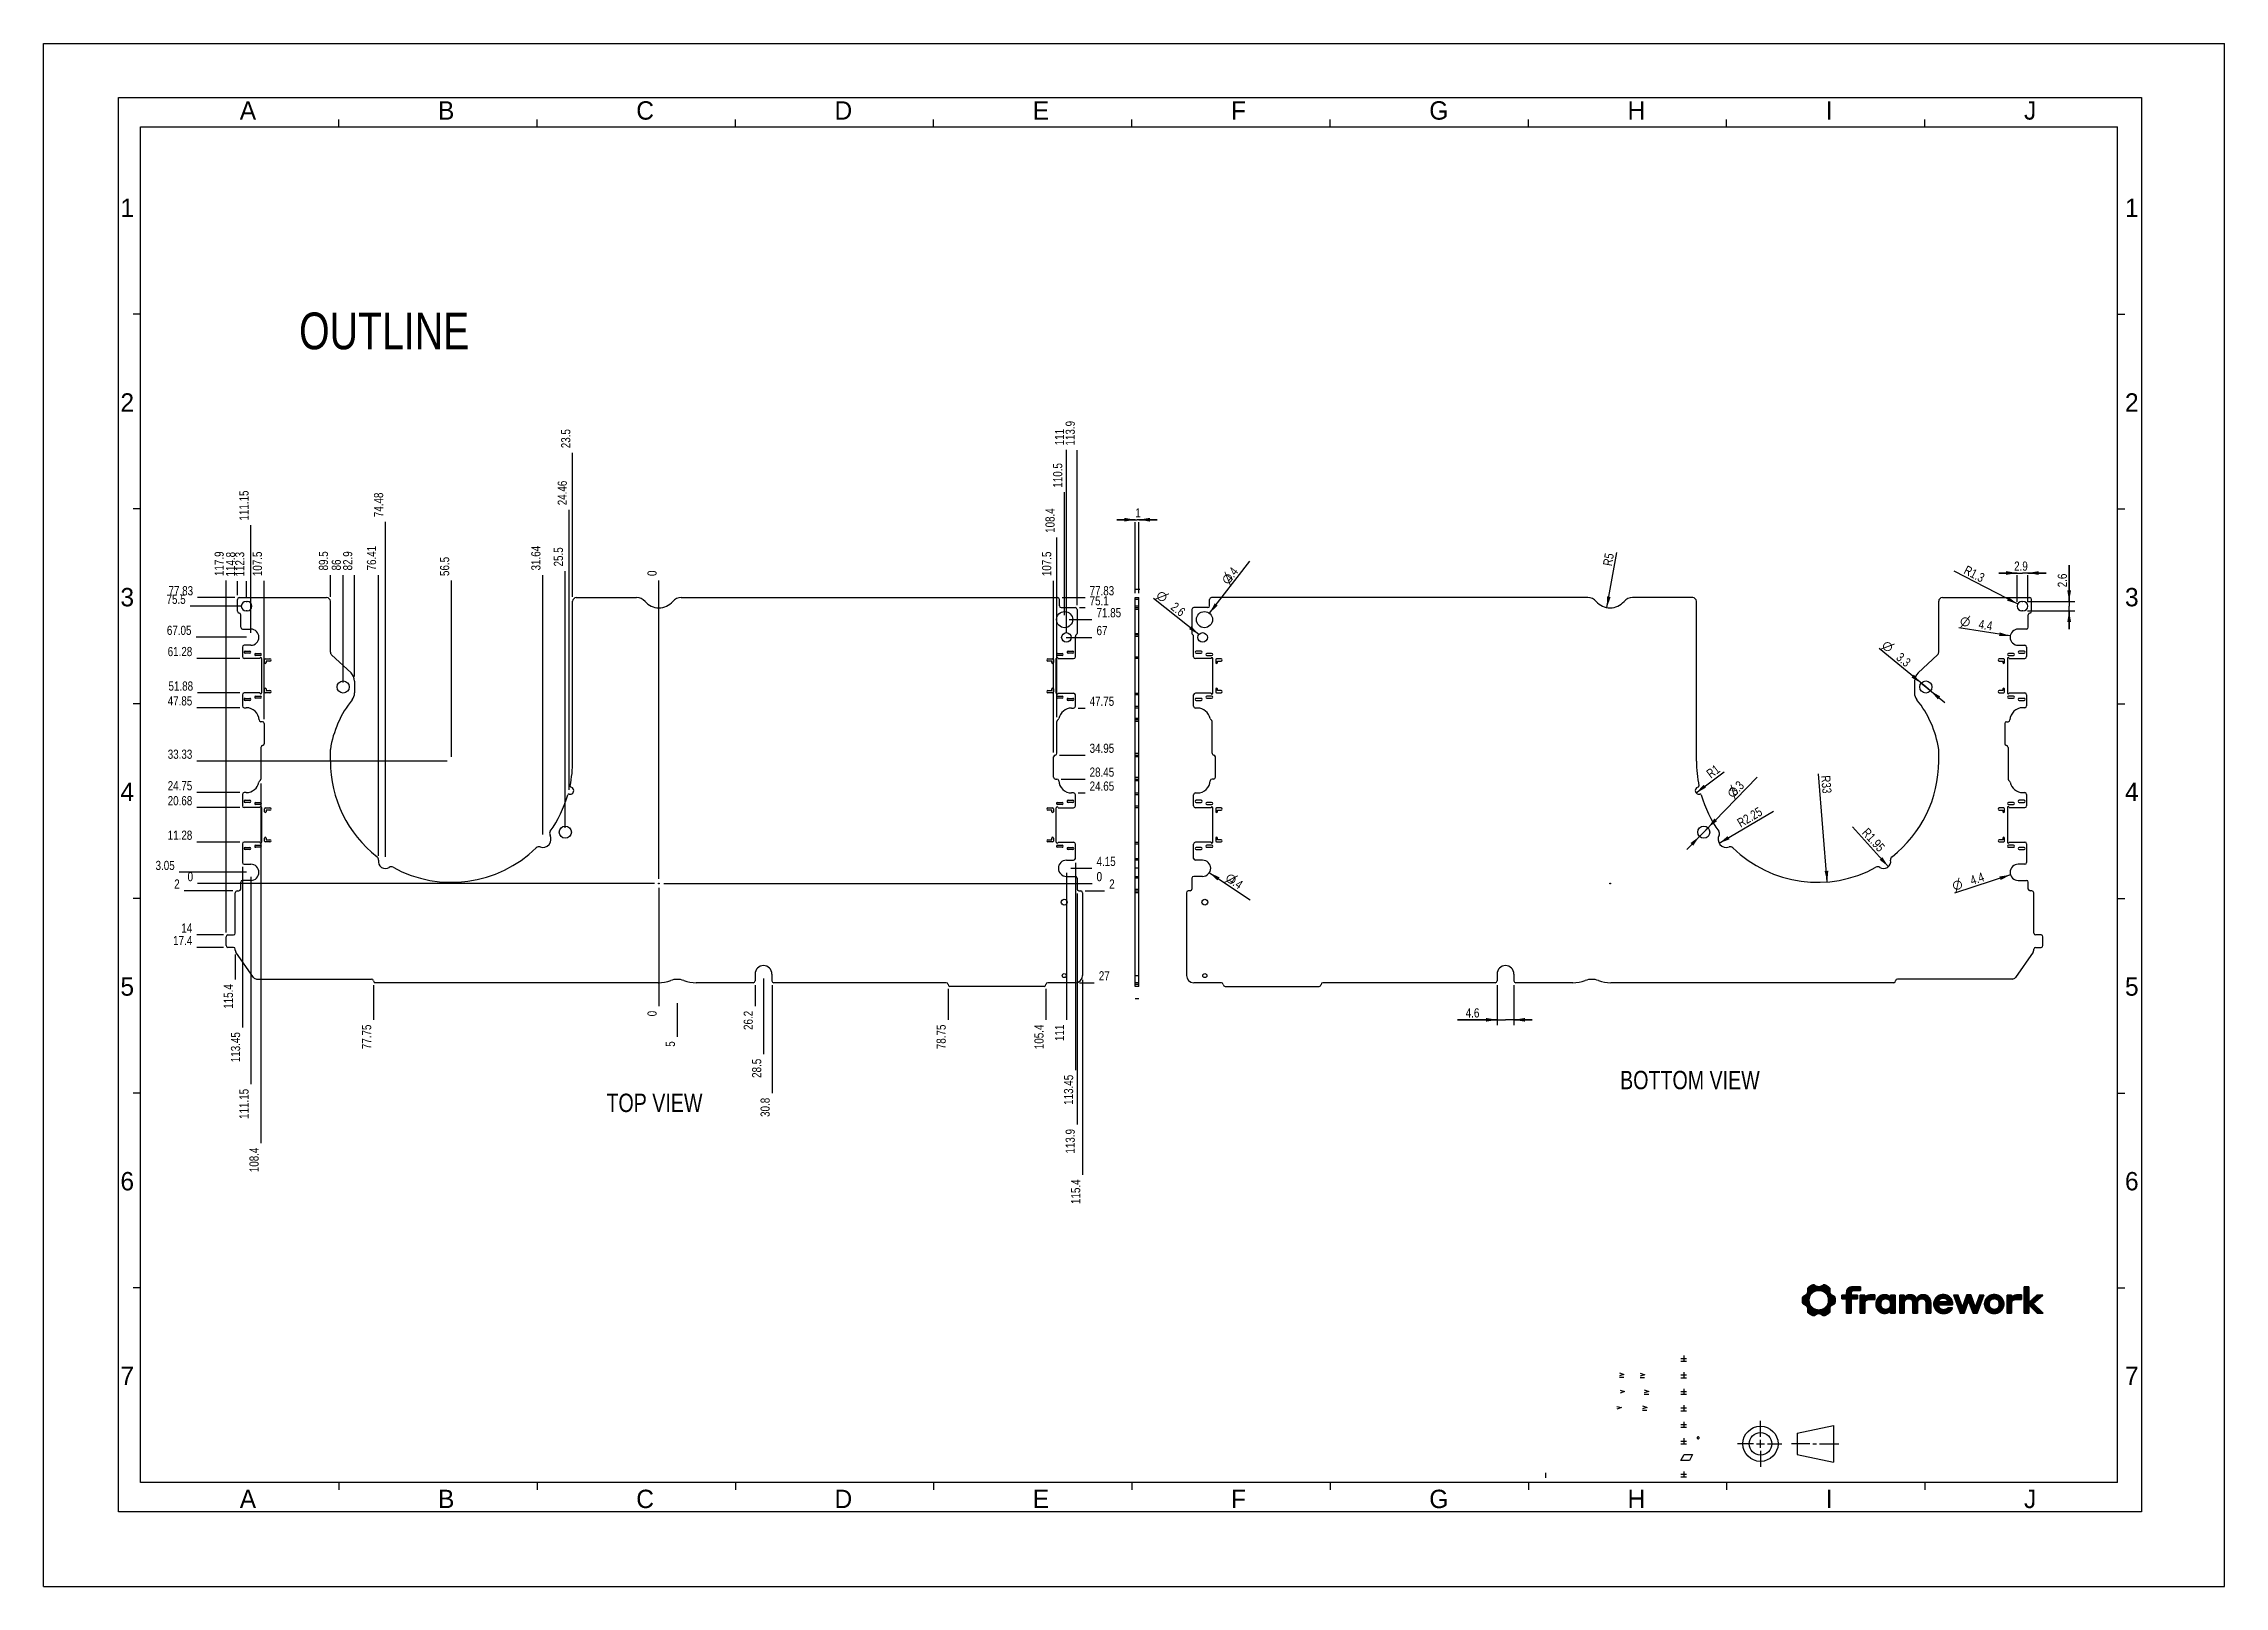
# Model space of a CAD drawing. Header units: millimetres. Extents: x 0 to 594, y 0 to 420.
import ezdxf

# ---------------------------------------------------------------- set-up
doc = ezdxf.new("R2010")
doc.units = ezdxf.units.MM
doc.header["$LTSCALE"] = 32.67
doc.layers.get('0').update_dxf_attribs({"linetype": 'CONTINUOUS'})
doc.styles.get("Standard").update_dxf_attribs({"font": 'txt', "width": 0.8})
doc.styles.add('TEXTSTYLE_2', font='txt')
doc.styles.add('TEXTSTYLE_3', font='symbol_asme.ttf')
doc.dimstyles.new('DIMSTYLE_1', dxfattribs={"dimtxt": 2.5, "dimasz": 3, "dimexe": 1.5, "dimexo": 1.2, "dimtad": 1, "dimdsep": 46, "dimtxsty": 'STANDARD', "dimblk": '_FILLED', "dimblk1": '_FILLED', "dimblk2": '_FILLED', "dimcen": 0.09, "dimazin": 2, "dimtp": 0.01, "dimtm": 0.01, "dimtfac": 1, "dimtofl": 0, "dimtmove": 0, "dimatfit": 3, "dimldrblk": '_FILLED', "dimfxl": 1, "dimtolj": 1, "dimarcsym": 0})
doc.dimstyles.new('DIMSTYLE_2', dxfattribs={"dimtxt": 2.5, "dimasz": 3, "dimexe": 1.5, "dimexo": 1.2, "dimtad": 1, "dimdsep": 46, "dimtxsty": 'STANDARD', "dimblk": '_FILLED', "dimblk1": '_FILLED', "dimblk2": '_FILLED', "dimcen": 0.09, "dimazin": 2, "dimtp": 0.01, "dimtm": 0.01, "dimtfac": 1, "dimtofl": 0, "dimtmove": 0, "dimatfit": 3, "dimldrblk": '_FILLED', "dimfxl": 1, "dimtolj": 1, "dimarcsym": 0})
doc.dimstyles.new('DIMSTYLE_3', dxfattribs={"dimtxt": 2.5, "dimasz": 3, "dimexe": 1.5, "dimexo": 1.2, "dimtad": 1, "dimdsep": 46, "dimtxsty": 'STANDARD', "dimblk": '_FILLED', "dimblk1": '_FILLED', "dimblk2": '_FILLED', "dimcen": 0.09, "dimazin": 2, "dimtp": 0.01, "dimtm": 0.01, "dimtfac": 1, "dimtofl": 0, "dimtmove": 0, "dimatfit": 1, "dimldrblk": '_FILLED', "dimfxl": 1, "dimtolj": 1, "dimarcsym": 0})
doc.dimstyles.new('DIMSTYLE_4', dxfattribs={"dimtxt": 2.5, "dimasz": 3, "dimexe": 1.5, "dimexo": 1.2, "dimtad": 0, "dimtih": 1, "dimtoh": 1, "dimdsep": 46, "dimtxsty": 'STANDARD', "dimblk": '_FILLED', "dimblk1": '_FILLED', "dimblk2": '_FILLED', "dimcen": 0.09, "dimazin": 2, "dimtp": 0.01, "dimtm": 0.01, "dimtfac": 1, "dimtofl": 0, "dimtmove": 0, "dimatfit": 3, "dimldrblk": '_FILLED', "dimfxl": 1, "dimtolj": 1, "dimarcsym": 0})
doc.dimstyles.new('DIMSTYLE_5', dxfattribs={"dimtxt": 2.5, "dimasz": 3, "dimexe": 1.5, "dimexo": 1.2, "dimtad": 1, "dimdsep": 46, "dimtxsty": 'STANDARD', "dimblk": '_FILLED', "dimblk1": '_FILLED', "dimblk2": '_FILLED', "dimcen": 0.09, "dimazin": 2, "dimtp": 0.01, "dimtm": 0.01, "dimtfac": 1, "dimtmove": 0, "dimatfit": 2, "dimldrblk": '_FILLED', "dimfxl": 1, "dimtolj": 1, "dimarcsym": 0})

msp = doc.modelspace()

# ---------------------------------------------------------------- texts
at = {"color": 7, "linetype": 'CONTINUOUS', "char_height": 5, "width": 5, "attachment_point": 1, "line_spacing_factor": 0.9, "style": 'TEXTSTYLE_2'}
for s, insert in [('A', (53.422, 404.309)), ('B', (107.422, 404.309)), ('C', (161.422, 404.309)), ('D', (215.422, 404.309)), ('E', (269.422, 404.309)), ('F', (323.422, 404.309)), ('G', (377.422, 404.309)), ('H', (431.422, 404.309)), ('I', (485.422, 404.309)), ('J', (539.422, 404.309)), ('1', (20.922, 377.809)), ('1', (566.922, 377.809)), ('2', (20.922, 324.809)), ('2', (566.922, 324.809)), ('3', (20.922, 271.809)), ('3', (566.922, 271.809)), ('4', (20.922, 218.809)), ('4', (566.922, 218.809)), ('5', (20.922, 165.809)), ('5', (566.922, 165.809)), ('6', (20.922, 112.809)), ('6', (566.922, 112.809)), ('7', (20.922, 59.809)), ('7', (566.922, 59.809)), ('A', (53.422, 26.309)), ('B', (107.422, 26.309)), ('C', (161.422, 26.309)), ('D', (215.422, 26.309)), ('E', (269.422, 26.309)), ('F', (323.422, 26.309)), ('G', (377.422, 26.309)), ('H', (431.422, 26.309)), ('I', (485.422, 26.309)), ('J', (539.422, 26.309))]:
    msp.add_mtext(s, dxfattribs=dict(at, insert=insert))
at = {"color": 7, "linetype": 'CONTINUOUS', "attachment_point": 1, "line_spacing_factor": 0.9}
for s, insert, char_height, width in [('OUTLINE', (69.582, 346.793), 10, 56), ('BOTTOM VIEW', (429.407, 140.345), 5, 44), ('TOP VIEW', (153.306, 134.138), 5, 32)]:
    msp.add_mtext(s, dxfattribs=dict(at, insert=insert, char_height=char_height, width=width))

# ---------------------------------------------------------------- blocks, each defined once
blk = doc.blocks.new('SYM301_BL0', base_point=(436.14, 48.55))
at = {"color": 7, "linetype": 'CONTINUOUS'}
for p, q in [((435.52, 49.12), (436.76, 48.66)), ((436.73, 48.66), (435.52, 48.34)), ((435.52, 47.98), (436.71, 47.98))]:
    blk.add_line(p, q, dxfattribs=at)
blk = doc.blocks.new('SYM301_BL1', base_point=(436.63, 52.94))
at = {"color": 7, "linetype": 'CONTINUOUS'}
for p, q in [((436.01, 53.51), (437.24, 53.05)), ((437.22, 53.05), (436.01, 52.73)), ((436.01, 52.37), (437.2, 52.37))]:
    blk.add_line(p, q, dxfattribs=at)
blk = doc.blocks.new('SYM301_BL2', base_point=(435.48, 57.45))
at = {"color": 7, "linetype": 'CONTINUOUS'}
for p, q in [((434.86, 58.02), (436.1, 57.56)), ((436.07, 57.56), (434.86, 57.24)), ((434.86, 56.88), (436.05, 56.88))]:
    blk.add_line(p, q, dxfattribs=at)
blk = doc.blocks.new('SYM001_BL3', base_point=(429.16, 48.62))
at = {"color": 7, "linetype": 'CONTINUOUS'}
for p, q in [((429.78, 48.69), (428.54, 48.23)), ((428.56, 49.01), (429.78, 48.69))]:
    blk.add_line(p, q, dxfattribs=at)
blk = doc.blocks.new('SYM001_BL4', base_point=(430, 53.01))
at = {"color": 7, "linetype": 'CONTINUOUS'}
for p, q in [((430.62, 53.08), (429.38, 52.62)), ((429.4, 53.39), (430.62, 53.08))]:
    blk.add_line(p, q, dxfattribs=at)
blk = doc.blocks.new('SYM301_BL5', base_point=(429.85, 57.55))
at = {"color": 7, "linetype": 'CONTINUOUS'}
for p, q in [((429.23, 58.12), (430.46, 57.66)), ((430.44, 57.66), (429.23, 57.34)), ((429.23, 56.97), (430.42, 56.97))]:
    blk.add_line(p, q, dxfattribs=at)
blk = doc.blocks.new('_FILLED')
at = {"color": 0, "linetype": 'BYBLOCK'}
blk.add_solid([(0, 0), (-1, 0.17), (-1, -0.17)], dxfattribs=at)
blk = doc.blocks.new('*D0')
at = {"color": 7, "linetype": 'CONTINUOUS'}
for p, q in [((297.35, 290.39), (292.35, 290.39)), ((292.35, 290.39), (297.85, 290.39)), ((297.35, 270.38), (297.35, 289.76)), ((303.35, 290.39), (297.85, 290.39)), ((298.35, 290.39), (303.35, 290.39)), ((298.35, 270.38), (298.35, 289.76))]:
    blk.add_line(p, q, dxfattribs=at)
at = {"color": 7, "linetype": 'CONTINUOUS', "xscale": 3, "yscale": 3, "zscale": 3}
blk.add_blockref('_FILLED', (297.35, 290.39), dxfattribs=at)
at = {"color": 7, "linetype": 'CONTINUOUS', "xscale": 3, "yscale": 3, "zscale": 3, "rotation": 180}
blk.add_blockref('_FILLED', (298.35, 290.39), dxfattribs=at)
at = {"color": 7, "linetype": 'CONTINUOUS', "insert": (298.11, 293.51), "char_height": 2.5, "width": 2, "attachment_point": 2, "line_spacing_factor": 0.9}
blk.add_mtext('1', dxfattribs=at)
blk = doc.blocks.new('*D1')
at = {"color": 7, "linetype": 'CONTINUOUS'}
blk.add_line((425.81, 266.48), (428.48, 281.48), dxfattribs=at)
at = {"color": 7, "linetype": 'CONTINUOUS', "xscale": 3, "yscale": 3, "zscale": 3, "rotation": 259.9449396595}
blk.add_blockref('_FILLED', (425.81, 266.48), dxfattribs=at)
at = {"color": 7, "linetype": 'CONTINUOUS', "insert": (424.7, 278.09), "char_height": 2.5, "width": 4, "attachment_point": 1, "rotation": 79.94494, "line_spacing_factor": 0.9}
blk.add_mtext('R5', dxfattribs=at)
blk = doc.blocks.new('*D2')
at = {"color": 7, "linetype": 'CONTINUOUS'}
blk.add_line((317.54, 264.93), (328.59, 279.07), dxfattribs=at)
at = {"color": 7, "linetype": 'CONTINUOUS', "xscale": 3, "yscale": 3, "zscale": 3, "rotation": 231.9804226449}
blk.add_blockref('_FILLED', (317.54, 264.93), dxfattribs=at)
at = {"color": 7, "linetype": 'CONTINUOUS', "insert": (320.62, 273.94), "char_height": 2.5, "width": 13.4231, "attachment_point": 1, "rotation": 51.98042, "line_spacing_factor": 0.9, "style": 'TEXTSTYLE_3'}
blk.add_mtext('{\\ftxt;\\W0.0001;\\H0.0001;\\~}{\\ftxt;\\W1.1794871795;\\H2.5; }{\\ftxt;\\W0.0001;\\H0.0001;\\~}\\ftxt;{\\W0.8;4.4}', dxfattribs=at)
blk = doc.blocks.new('*D3')
at = {"color": 7, "linetype": 'CONTINUOUS'}
blk.add_line((51.5, 189.35), (38.31, 189.35), dxfattribs=at)
at = {"color": 7, "linetype": 'CONTINUOUS', "insert": (37.06, 192.47), "char_height": 2.5, "width": 2, "attachment_point": 3, "line_spacing_factor": 0.9}
blk.add_mtext('2', dxfattribs=at)
blk = doc.blocks.new('*D4')
at = {"color": 7, "linetype": 'CONTINUOUS'}
blk.add_line((166.4, 191.35), (41.96, 191.35), dxfattribs=at)
at = {"color": 7, "linetype": 'CONTINUOUS', "insert": (40.71, 194.47), "char_height": 2.5, "width": 2, "attachment_point": 3, "line_spacing_factor": 0.9}
blk.add_mtext('0', dxfattribs=at)
blk = doc.blocks.new('*D5')
at = {"color": 7, "linetype": 'CONTINUOUS'}
blk.add_line((49, 177.35), (41.74, 177.35), dxfattribs=at)
at = {"color": 7, "linetype": 'CONTINUOUS', "insert": (40.49, 180.47), "char_height": 2.5, "width": 4, "attachment_point": 3, "line_spacing_factor": 0.9}
blk.add_mtext('14', dxfattribs=at)
blk = doc.blocks.new('*D6')
at = {"color": 7, "linetype": 'CONTINUOUS'}
blk.add_line((49, 173.95), (41.74, 173.95), dxfattribs=at)
at = {"color": 7, "linetype": 'CONTINUOUS', "insert": (40.49, 177.07), "char_height": 2.5, "width": 8, "attachment_point": 3, "line_spacing_factor": 0.9}
blk.add_mtext('17.4', dxfattribs=at)
blk = doc.blocks.new('*D7')
at = {"color": 7, "linetype": 'CONTINUOUS'}
blk.add_line((53.45, 202.62), (41.74, 202.62), dxfattribs=at)
at = {"color": 7, "linetype": 'CONTINUOUS', "insert": (40.49, 205.75), "char_height": 2.5, "width": 10, "attachment_point": 3, "line_spacing_factor": 0.9}
blk.add_mtext('11.28', dxfattribs=at)
blk = doc.blocks.new('*D8')
at = {"color": 7, "linetype": 'CONTINUOUS'}
blk.add_line((53.45, 212.02), (41.74, 212.02), dxfattribs=at)
at = {"color": 7, "linetype": 'CONTINUOUS', "insert": (40.49, 215.15), "char_height": 2.5, "width": 10, "attachment_point": 3, "line_spacing_factor": 0.9}
blk.add_mtext('20.68', dxfattribs=at)
blk = doc.blocks.new('*D9')
at = {"color": 7, "linetype": 'CONTINUOUS'}
blk.add_line((53.45, 216.1), (41.74, 216.1), dxfattribs=at)
at = {"color": 7, "linetype": 'CONTINUOUS', "insert": (40.49, 219.22), "char_height": 2.5, "width": 10, "attachment_point": 3, "line_spacing_factor": 0.9}
blk.add_mtext('24.75', dxfattribs=at)
blk = doc.blocks.new('*D10')
at = {"color": 7, "linetype": 'CONTINUOUS'}
blk.add_line((53.45, 239.2), (41.74, 239.2), dxfattribs=at)
at = {"color": 7, "linetype": 'CONTINUOUS', "insert": (40.49, 242.32), "char_height": 2.5, "width": 10, "attachment_point": 3, "line_spacing_factor": 0.9}
blk.add_mtext('47.85', dxfattribs=at)
blk = doc.blocks.new('*D11')
at = {"color": 7, "linetype": 'CONTINUOUS'}
blk.add_line((53.45, 252.62), (41.74, 252.62), dxfattribs=at)
at = {"color": 7, "linetype": 'CONTINUOUS', "insert": (40.49, 255.75), "char_height": 2.5, "width": 10, "attachment_point": 3, "line_spacing_factor": 0.9}
blk.add_mtext('61.28', dxfattribs=at)
blk = doc.blocks.new('*D12')
at = {"color": 7, "linetype": 'CONTINUOUS'}
blk.add_line((53.45, 243.22), (41.96, 243.22), dxfattribs=at)
at = {"color": 7, "linetype": 'CONTINUOUS', "insert": (40.71, 246.35), "char_height": 2.5, "width": 10, "attachment_point": 3, "line_spacing_factor": 0.9}
blk.add_mtext('51.88', dxfattribs=at)
blk = doc.blocks.new('*D13')
at = {"color": 7, "linetype": 'CONTINUOUS'}
blk.add_line((166.3, 191.35), (41.96, 191.35), dxfattribs=at)
at = {"color": 7, "linetype": 'CONTINUOUS', "insert": (40.71, 194.47), "char_height": 2.5, "width": 2, "attachment_point": 3, "line_spacing_factor": 0.9}
blk.add_mtext('0', dxfattribs=at)
blk = doc.blocks.new('*D14')
at = {"color": 7, "linetype": 'CONTINUOUS'}
blk.add_line((52.1, 269.18), (41.96, 269.18), dxfattribs=at)
at = {"color": 7, "linetype": 'CONTINUOUS', "insert": (40.71, 272.3), "char_height": 2.5, "width": 10, "attachment_point": 3, "line_spacing_factor": 0.9}
blk.add_mtext('77.83', dxfattribs=at)
blk = doc.blocks.new('*D15')
at = {"color": 7, "linetype": 'CONTINUOUS'}
blk.add_line((277.4, 269.18), (283.66, 269.18), dxfattribs=at)
at = {"color": 7, "linetype": 'CONTINUOUS', "insert": (284.91, 272.3), "char_height": 2.5, "width": 10, "attachment_point": 1, "line_spacing_factor": 0.9}
blk.add_mtext('77.83', dxfattribs=at)
blk = doc.blocks.new('*D16')
at = {"color": 7, "linetype": 'CONTINUOUS'}
blk.add_line((168.9, 191.35), (285.58, 191.35), dxfattribs=at)
at = {"color": 7, "linetype": 'CONTINUOUS', "insert": (286.83, 194.47), "char_height": 2.5, "width": 2, "attachment_point": 1, "line_spacing_factor": 0.9}
blk.add_mtext('0', dxfattribs=at)
blk = doc.blocks.new('*D17')
at = {"color": 7, "linetype": 'CONTINUOUS'}
blk.add_line((282.2, 266.45), (283.66, 266.45), dxfattribs=at)
at = {"color": 7, "linetype": 'CONTINUOUS', "insert": (284.91, 269.57), "char_height": 2.5, "width": 8, "attachment_point": 1, "line_spacing_factor": 0.9}
blk.add_mtext('75.1', dxfattribs=at)
blk = doc.blocks.new('*D18')
at = {"color": 7, "linetype": 'CONTINUOUS'}
blk.add_line((281.75, 239.1), (283.66, 239.1), dxfattribs=at)
at = {"color": 7, "linetype": 'CONTINUOUS', "insert": (284.91, 242.22), "char_height": 2.5, "width": 10, "attachment_point": 1, "line_spacing_factor": 0.9}
blk.add_mtext('47.75', dxfattribs=at)
blk = doc.blocks.new('*D19')
at = {"color": 7, "linetype": 'CONTINUOUS'}
blk.add_line((276.75, 226.3), (283.66, 226.3), dxfattribs=at)
at = {"color": 7, "linetype": 'CONTINUOUS', "insert": (284.91, 229.42), "char_height": 2.5, "width": 10, "attachment_point": 1, "line_spacing_factor": 0.9}
blk.add_mtext('34.95', dxfattribs=at)
blk = doc.blocks.new('*D20')
at = {"color": 7, "linetype": 'CONTINUOUS'}
blk.add_line((277.2, 219.8), (283.66, 219.8), dxfattribs=at)
at = {"color": 7, "linetype": 'CONTINUOUS', "insert": (284.91, 222.92), "char_height": 2.5, "width": 10, "attachment_point": 1, "line_spacing_factor": 0.9}
blk.add_mtext('28.45', dxfattribs=at)
blk = doc.blocks.new('*D21')
at = {"color": 7, "linetype": 'CONTINUOUS'}
blk.add_line((281.75, 216), (283.66, 216), dxfattribs=at)
at = {"color": 7, "linetype": 'CONTINUOUS', "insert": (284.91, 219.12), "char_height": 2.5, "width": 10, "attachment_point": 1, "line_spacing_factor": 0.9}
blk.add_mtext('24.65', dxfattribs=at)
blk = doc.blocks.new('*D22')
at = {"color": 7, "linetype": 'CONTINUOUS'}
blk.add_line((282.2, 164.35), (286.17, 164.35), dxfattribs=at)
at = {"color": 7, "linetype": 'CONTINUOUS', "insert": (287.42, 167.47), "char_height": 2.5, "width": 4, "attachment_point": 1, "line_spacing_factor": 0.9}
blk.add_mtext('27', dxfattribs=at)
blk = doc.blocks.new('*D23')
at = {"color": 7, "linetype": 'CONTINUOUS'}
blk.add_line((276, 236.65), (276, 285.56), dxfattribs=at)
at = {"color": 7, "linetype": 'CONTINUOUS', "insert": (272.87, 286.81), "char_height": 2.5, "width": 10, "attachment_point": 1, "rotation": 90, "line_spacing_factor": 0.9}
blk.add_mtext('108.4', dxfattribs=at)
blk = doc.blocks.new('*D24')
at = {"color": 7, "linetype": 'CONTINUOUS'}
blk.add_line((167.6, 192.65), (167.6, 273.81), dxfattribs=at)
at = {"color": 7, "linetype": 'CONTINUOUS', "insert": (164.47, 275.06), "char_height": 2.5, "width": 2, "attachment_point": 1, "rotation": 90, "line_spacing_factor": 0.9}
blk.add_mtext('0', dxfattribs=at)
blk = doc.blocks.new('*D25')
at = {"color": 7, "linetype": 'CONTINUOUS'}
blk.add_line((275.1, 227), (275.1, 273.77), dxfattribs=at)
at = {"color": 7, "linetype": 'CONTINUOUS', "insert": (271.97, 275.02), "char_height": 2.5, "width": 10, "attachment_point": 1, "rotation": 90, "line_spacing_factor": 0.9}
blk.add_mtext('107.5', dxfattribs=at)
blk = doc.blocks.new('*D26')
at = {"color": 7, "linetype": 'CONTINUOUS'}
blk.add_line((60.1, 236.1), (60.1, 273.77), dxfattribs=at)
at = {"color": 7, "linetype": 'CONTINUOUS', "insert": (56.97, 275.02), "char_height": 2.5, "width": 10, "attachment_point": 1, "rotation": 90, "line_spacing_factor": 0.9}
blk.add_mtext('107.5', dxfattribs=at)
blk = doc.blocks.new('*D27')
at = {"color": 7, "linetype": 'CONTINUOUS'}
blk.add_line((49.7, 178.05), (49.7, 273.82), dxfattribs=at)
at = {"color": 7, "linetype": 'CONTINUOUS', "insert": (46.57, 275.07), "char_height": 2.5, "width": 10, "attachment_point": 1, "rotation": 90, "line_spacing_factor": 0.9}
blk.add_mtext('117.9', dxfattribs=at)
blk = doc.blocks.new('*D28')
at = {"color": 7, "linetype": 'CONTINUOUS'}
blk.add_line((59.2, 218.55), (59.2, 120.7), dxfattribs=at)
at = {"color": 7, "linetype": 'CONTINUOUS', "insert": (56.07, 119.45), "char_height": 2.5, "width": 10, "attachment_point": 3, "rotation": 90, "line_spacing_factor": 0.9}
blk.add_mtext('108.4', dxfattribs=at)
blk = doc.blocks.new('*D29')
at = {"color": 7, "linetype": 'CONTINUOUS'}
blk.add_line((167.6, 190.05), (167.6, 157.93), dxfattribs=at)
at = {"color": 7, "linetype": 'CONTINUOUS', "insert": (164.47, 156.68), "char_height": 2.5, "width": 2, "attachment_point": 3, "rotation": 90, "line_spacing_factor": 0.9}
blk.add_mtext('0', dxfattribs=at)
blk = doc.blocks.new('*D30')
at = {"color": 7, "linetype": 'CONTINUOUS'}
blk.add_line((54.15, 195.9), (54.15, 152.13), dxfattribs=at)
at = {"color": 7, "linetype": 'CONTINUOUS', "insert": (51.02, 150.88), "char_height": 2.5, "width": 12, "attachment_point": 3, "rotation": 90, "line_spacing_factor": 0.9}
blk.add_mtext('113.45', dxfattribs=at)
blk = doc.blocks.new('*D31')
at = {"color": 7, "linetype": 'CONTINUOUS'}
blk.add_line((52.2, 172.03), (52.2, 165.19), dxfattribs=at)
at = {"color": 7, "linetype": 'CONTINUOUS', "insert": (49.07, 163.94), "char_height": 2.5, "width": 10, "attachment_point": 3, "rotation": 90, "line_spacing_factor": 0.9}
blk.add_mtext('115.4', dxfattribs=at)
blk = doc.blocks.new('*D32')
at = {"color": 7, "linetype": 'CONTINUOUS'}
blk.add_line((193.8, 163.65), (193.8, 157.93), dxfattribs=at)
at = {"color": 7, "linetype": 'CONTINUOUS', "insert": (190.67, 156.68), "char_height": 2.5, "width": 8, "attachment_point": 3, "rotation": 90, "line_spacing_factor": 0.9}
blk.add_mtext('26.2', dxfattribs=at)
blk = doc.blocks.new('*D33')
at = {"color": 7, "linetype": 'CONTINUOUS'}
blk.add_line((198.4, 163.65), (198.4, 134.26), dxfattribs=at)
at = {"color": 7, "linetype": 'CONTINUOUS', "insert": (195.27, 133.01), "char_height": 2.5, "width": 8, "attachment_point": 3, "rotation": 90, "line_spacing_factor": 0.9}
blk.add_mtext('30.8', dxfattribs=at)
blk = doc.blocks.new('*D34')
at = {"color": 7, "linetype": 'CONTINUOUS'}
blk.add_line((283, 165.15), (283, 112.04), dxfattribs=at)
at = {"color": 7, "linetype": 'CONTINUOUS', "insert": (279.87, 110.79), "char_height": 2.5, "width": 10, "attachment_point": 3, "rotation": 90, "line_spacing_factor": 0.9}
blk.add_mtext('115.4', dxfattribs=at)
blk = doc.blocks.new('*D35')
at = {"color": 7, "linetype": 'CONTINUOUS'}
blk.add_line((281.5, 188.65), (281.5, 125.76), dxfattribs=at)
at = {"color": 7, "linetype": 'CONTINUOUS', "insert": (278.37, 124.51), "char_height": 2.5, "width": 10, "attachment_point": 3, "rotation": 90, "line_spacing_factor": 0.9}
blk.add_mtext('113.9', dxfattribs=at)
blk = doc.blocks.new('*D36')
at = {"color": 7, "linetype": 'CONTINUOUS'}
blk.add_line((281.05, 197), (281.05, 140.52), dxfattribs=at)
at = {"color": 7, "linetype": 'CONTINUOUS', "insert": (277.92, 139.27), "char_height": 2.5, "width": 12, "attachment_point": 3, "rotation": 90, "line_spacing_factor": 0.9}
blk.add_mtext('113.45', dxfattribs=at)
blk = doc.blocks.new('*D37')
at = {"color": 7, "linetype": 'CONTINUOUS'}
blk.add_line((314.67, 259.15), (302.3, 268.92), dxfattribs=at)
at = {"color": 7, "linetype": 'CONTINUOUS', "xscale": 3, "yscale": 3, "zscale": 3, "rotation": 321.7150275113}
blk.add_blockref('_FILLED', (314.67, 259.15), dxfattribs=at)
at = {"color": 7, "linetype": 'CONTINUOUS', "insert": (311.26, 265.83), "char_height": 2.5, "width": 13.4231, "attachment_point": 3, "rotation": 321.71503, "line_spacing_factor": 0.9, "style": 'TEXTSTYLE_3'}
blk.add_mtext('{\\ftxt;\\W0.0001;\\H0.0001;\\~}{\\ftxt;\\W1.1794871795;\\H2.5; }{\\ftxt;\\W0.0001;\\H0.0001;\\~}\\ftxt;{\\W0.8;2.6}', dxfattribs=at)
blk = doc.blocks.new('*D38')
at = {"color": 7, "linetype": 'CONTINUOUS'}
for p, q in [((395.89, 163.65), (395.89, 152.74)), ((400.49, 163.65), (400.49, 152.74)), ((395.89, 154.24), (385.08, 154.24)), ((385.08, 154.24), (398.19, 154.24)), ((405.49, 154.24), (398.19, 154.24)), ((400.49, 154.24), (405.49, 154.24))]:
    blk.add_line(p, q, dxfattribs=at)
at = {"color": 7, "linetype": 'CONTINUOUS', "xscale": 3, "yscale": 3, "zscale": 3}
blk.add_blockref('_FILLED', (395.89, 154.24), dxfattribs=at)
at = {"color": 7, "linetype": 'CONTINUOUS', "xscale": 3, "yscale": 3, "zscale": 3, "rotation": 180}
blk.add_blockref('_FILLED', (400.49, 154.24), dxfattribs=at)
at = {"color": 7, "linetype": 'CONTINUOUS', "insert": (391.08, 157.37), "char_height": 2.5, "width": 6, "attachment_point": 3, "line_spacing_factor": 0.9}
blk.add_mtext('4.6', dxfattribs=at)
blk = doc.blocks.new('*D39')
at = {"color": 7, "linetype": 'CONTINUOUS'}
blk.add_line((317.52, 194.28), (328.64, 186.86), dxfattribs=at)
at = {"color": 7, "linetype": 'CONTINUOUS', "xscale": 3, "yscale": 3, "zscale": 3, "rotation": 146.3029370408}
blk.add_blockref('_FILLED', (317.52, 194.28), dxfattribs=at)
at = {"color": 7, "linetype": 'CONTINUOUS', "insert": (322.93, 194.43), "char_height": 2.5, "width": 13.4231, "attachment_point": 1, "rotation": 326.30294, "line_spacing_factor": 0.9, "style": 'TEXTSTYLE_3'}
blk.add_mtext('{\\ftxt;\\W0.0001;\\H0.0001;\\~}{\\ftxt;\\W1.1794871795;\\H2.5; }{\\ftxt;\\W0.0001;\\H0.0001;\\~}\\ftxt;{\\W0.8;4.4}', dxfattribs=at)
blk = doc.blocks.new('*D40')
at = {"color": 7, "linetype": 'CONTINUOUS'}
for p, q in [((537.54, 275.88), (532.54, 275.88)), ((532.54, 275.88), (538.99, 275.88)), ((537.54, 268.05), (537.54, 275.26)), ((545.44, 275.88), (538.99, 275.88)), ((540.44, 275.88), (545.44, 275.88)), ((540.44, 268.05), (540.44, 275.26))]:
    blk.add_line(p, q, dxfattribs=at)
at = {"color": 7, "linetype": 'CONTINUOUS', "xscale": 3, "yscale": 3, "zscale": 3}
blk.add_blockref('_FILLED', (537.54, 275.88), dxfattribs=at)
at = {"color": 7, "linetype": 'CONTINUOUS', "xscale": 3, "yscale": 3, "zscale": 3, "rotation": 180}
blk.add_blockref('_FILLED', (540.44, 275.88), dxfattribs=at)
at = {"color": 7, "linetype": 'CONTINUOUS', "insert": (538.59, 279.01), "char_height": 2.5, "width": 6, "attachment_point": 2, "line_spacing_factor": 0.9}
blk.add_mtext('2.9', dxfattribs=at)
blk = doc.blocks.new('*D41')
at = {"color": 7, "linetype": 'CONTINUOUS'}
for p, q in [((551.72, 268.15), (551.72, 278)), ((551.72, 278), (551.72, 266.85)), ((540.34, 268.15), (553.22, 268.15)), ((540.34, 265.55), (553.22, 265.55)), ((551.72, 260.55), (551.72, 266.85)), ((551.72, 265.55), (551.72, 260.55))]:
    blk.add_line(p, q, dxfattribs=at)
at = {"color": 7, "linetype": 'CONTINUOUS', "xscale": 3, "yscale": 3, "zscale": 3}
for p, rotation in [((551.72, 268.15), 270), ((551.72, 265.55), 90)]:
    blk.add_blockref('_FILLED', p, dxfattribs=dict(at, rotation=rotation))
at = {"color": 7, "linetype": 'CONTINUOUS', "insert": (548.6, 272), "char_height": 2.5, "width": 6, "attachment_point": 1, "rotation": 90, "line_spacing_factor": 0.9}
blk.add_mtext('2.6', dxfattribs=at)
blk = doc.blocks.new('*D42')
at = {"color": 7, "linetype": 'CONTINUOUS'}
blk.add_line((537.68, 267.45), (520.42, 276.36), dxfattribs=at)
at = {"color": 7, "linetype": 'CONTINUOUS', "xscale": 3, "yscale": 3, "zscale": 3, "rotation": 332.6978348647}
blk.add_blockref('_FILLED', (537.68, 267.45), dxfattribs=at)
at = {"color": 7, "linetype": 'CONTINUOUS', "insert": (528.96, 275.46), "char_height": 2.5, "width": 8, "attachment_point": 3, "rotation": 332.69783, "line_spacing_factor": 0.9}
blk.add_mtext('R1.3', dxfattribs=at)
blk = doc.blocks.new('*D43')
at = {"color": 7, "linetype": 'CONTINUOUS'}
blk.add_line((535.67, 258.75), (521.67, 261), dxfattribs=at)
at = {"color": 7, "linetype": 'CONTINUOUS', "xscale": 3, "yscale": 3, "zscale": 3, "rotation": 350.8646261844}
blk.add_blockref('_FILLED', (535.67, 258.75), dxfattribs=at)
at = {"color": 7, "linetype": 'CONTINUOUS', "insert": (531, 262.66), "char_height": 2.5, "width": 13.4231, "attachment_point": 3, "rotation": 350.86463, "line_spacing_factor": 0.9, "style": 'TEXTSTYLE_3'}
blk.add_mtext('{\\ftxt;\\W0.0001;\\H0.0001;\\~}{\\ftxt;\\W1.1794871795;\\H2.5; }{\\ftxt;\\W0.0001;\\H0.0001;\\~}\\ftxt;{\\W0.8;4.4}', dxfattribs=at)
blk = doc.blocks.new('*D44')
at = {"color": 7, "linetype": 'CONTINUOUS'}
blk.add_line((535.75, 193.71), (520.49, 188.69), dxfattribs=at)
at = {"color": 7, "linetype": 'CONTINUOUS', "xscale": 3, "yscale": 3, "zscale": 3, "rotation": 18.2207314153}
blk.add_blockref('_FILLED', (535.75, 193.71), dxfattribs=at)
at = {"color": 7, "linetype": 'CONTINUOUS', "insert": (528.02, 194.46), "char_height": 2.5, "width": 13.4231, "attachment_point": 3, "rotation": 18.22073, "line_spacing_factor": 0.9, "style": 'TEXTSTYLE_3'}
blk.add_mtext('{\\ftxt;\\W0.0001;\\H0.0001;\\~}{\\ftxt;\\W1.1794871795;\\H2.5; }{\\ftxt;\\W0.0001;\\H0.0001;\\~}\\ftxt;{\\W0.8;4.4}', dxfattribs=at)
blk = doc.blocks.new('*D45')
at = {"color": 7, "linetype": 'CONTINUOUS'}
blk.add_line((53.95, 266.85), (39.94, 266.85), dxfattribs=at)
at = {"color": 7, "linetype": 'CONTINUOUS', "insert": (38.69, 269.97), "char_height": 2.5, "width": 8, "attachment_point": 3, "line_spacing_factor": 0.9}
blk.add_mtext('75.5', dxfattribs=at)
blk = doc.blocks.new('*D46')
at = {"color": 7, "linetype": 'CONTINUOUS'}
blk.add_line((166.3, 191.35), (41.95, 191.35), dxfattribs=at)
at = {"color": 7, "linetype": 'CONTINUOUS', "insert": (40.7, 194.47), "char_height": 2.5, "width": 2, "attachment_point": 3, "line_spacing_factor": 0.9}
blk.add_mtext('0', dxfattribs=at)
blk = doc.blocks.new('*D47')
at = {"color": 7, "linetype": 'CONTINUOUS'}
blk.add_line((55.25, 258.4), (41.52, 258.4), dxfattribs=at)
at = {"color": 7, "linetype": 'CONTINUOUS', "insert": (40.27, 261.52), "char_height": 2.5, "width": 10, "attachment_point": 3, "line_spacing_factor": 0.9}
blk.add_mtext('67.05', dxfattribs=at)
blk = doc.blocks.new('*D48')
at = {"color": 7, "linetype": 'CONTINUOUS'}
blk.add_line((55.25, 194.4), (36.95, 194.4), dxfattribs=at)
at = {"color": 7, "linetype": 'CONTINUOUS', "insert": (35.7, 197.52), "char_height": 2.5, "width": 8, "attachment_point": 3, "line_spacing_factor": 0.9}
blk.add_mtext('3.05', dxfattribs=at)
blk = doc.blocks.new('*D49')
at = {"color": 7, "linetype": 'CONTINUOUS'}
blk.add_line((52.8, 269.88), (52.8, 273.68), dxfattribs=at)
at = {"color": 7, "linetype": 'CONTINUOUS', "insert": (49.67, 274.93), "char_height": 2.5, "width": 10, "attachment_point": 1, "rotation": 90, "line_spacing_factor": 0.9}
blk.add_mtext('114.8', dxfattribs=at)
blk = doc.blocks.new('*D50')
at = {"color": 7, "linetype": 'CONTINUOUS'}
blk.add_line((167.6, 192.65), (167.6, 273.82), dxfattribs=at)
at = {"color": 7, "linetype": 'CONTINUOUS', "insert": (164.47, 275.07), "char_height": 2.5, "width": 2, "attachment_point": 1, "rotation": 90, "line_spacing_factor": 0.9}
blk.add_mtext('0', dxfattribs=at)
blk = doc.blocks.new('*D51')
at = {"color": 7, "linetype": 'CONTINUOUS'}
blk.add_line((56.45, 259.6), (56.45, 288.91), dxfattribs=at)
at = {"color": 7, "linetype": 'CONTINUOUS', "insert": (53.32, 290.16), "char_height": 2.5, "width": 12, "attachment_point": 1, "rotation": 90, "line_spacing_factor": 0.9}
blk.add_mtext('111.15', dxfattribs=at)
blk = doc.blocks.new('*D52')
at = {"color": 7, "linetype": 'CONTINUOUS'}
blk.add_line((55.3, 269.35), (55.3, 273.68), dxfattribs=at)
at = {"color": 7, "linetype": 'CONTINUOUS', "insert": (52.17, 274.93), "char_height": 2.5, "width": 10, "attachment_point": 1, "rotation": 90, "line_spacing_factor": 0.9}
blk.add_mtext('112.3', dxfattribs=at)
blk = doc.blocks.new('*D53')
at = {"color": 7, "linetype": 'CONTINUOUS'}
blk.add_line((167.6, 190.15), (167.6, 157.93), dxfattribs=at)
at = {"color": 7, "linetype": 'CONTINUOUS', "insert": (164.47, 156.68), "char_height": 2.5, "width": 2, "attachment_point": 3, "rotation": 90, "line_spacing_factor": 0.9}
blk.add_mtext('0', dxfattribs=at)
blk = doc.blocks.new('*D54')
at = {"color": 7, "linetype": 'CONTINUOUS'}
blk.add_line((89.85, 163.65), (89.85, 154.19), dxfattribs=at)
at = {"color": 7, "linetype": 'CONTINUOUS', "insert": (86.72, 152.94), "char_height": 2.5, "width": 10, "attachment_point": 3, "rotation": 90, "line_spacing_factor": 0.9}
blk.add_mtext('77.75', dxfattribs=at)
blk = doc.blocks.new('*D55')
at = {"color": 7, "linetype": 'CONTINUOUS'}
blk.add_line((56.45, 193.2), (56.45, 136.69), dxfattribs=at)
at = {"color": 7, "linetype": 'CONTINUOUS', "insert": (53.32, 135.44), "char_height": 2.5, "width": 12, "attachment_point": 3, "rotation": 90, "line_spacing_factor": 0.9}
blk.add_mtext('111.15', dxfattribs=at)
blk = doc.blocks.new('*D56')
at = {"color": 7, "linetype": 'CONTINUOUS'}
blk.add_line((172.6, 158.75), (172.6, 149.64), dxfattribs=at)
at = {"color": 7, "linetype": 'CONTINUOUS', "insert": (169.47, 148.39), "char_height": 2.5, "width": 2, "attachment_point": 3, "rotation": 90, "line_spacing_factor": 0.9}
blk.add_mtext('5', dxfattribs=at)
blk = doc.blocks.new('*D57')
at = {"color": 7, "linetype": 'CONTINUOUS'}
blk.add_line((246.35, 162.65), (246.35, 154.19), dxfattribs=at)
at = {"color": 7, "linetype": 'CONTINUOUS', "insert": (243.22, 152.94), "char_height": 2.5, "width": 10, "attachment_point": 3, "rotation": 90, "line_spacing_factor": 0.9}
blk.add_mtext('78.75', dxfattribs=at)
blk = doc.blocks.new('*D58')
at = {"color": 7, "linetype": 'CONTINUOUS'}
blk.add_line((273, 162.65), (273, 154.19), dxfattribs=at)
at = {"color": 7, "linetype": 'CONTINUOUS', "insert": (269.87, 152.94), "char_height": 2.5, "width": 10, "attachment_point": 3, "rotation": 90, "line_spacing_factor": 0.9}
blk.add_mtext('105.4', dxfattribs=at)
blk = doc.blocks.new('*D59')
at = {"color": 7, "linetype": 'CONTINUOUS'}
blk.add_line((246.35, 162.65), (246.35, 154.19), dxfattribs=at)
at = {"color": 7, "linetype": 'CONTINUOUS', "insert": (243.22, 152.94), "char_height": 2.5, "width": 10, "attachment_point": 3, "rotation": 90, "line_spacing_factor": 0.9}
blk.add_mtext('78.75', dxfattribs=at)
blk = doc.blocks.new('*D60')
at = {"color": 7, "linetype": 'CONTINUOUS'}
blk.add_line((278.6, 194.3), (278.6, 154.19), dxfattribs=at)
at = {"color": 7, "linetype": 'CONTINUOUS', "insert": (275.47, 152.94), "char_height": 2.5, "width": 6, "attachment_point": 3, "rotation": 90, "line_spacing_factor": 0.9}
blk.add_mtext('111', dxfattribs=at)
blk = doc.blocks.new('*D61')
at = {"color": 7, "linetype": 'CONTINUOUS'}
blk.add_line((281.5, 267.15), (281.5, 309.33), dxfattribs=at)
at = {"color": 7, "linetype": 'CONTINUOUS', "insert": (278.37, 310.58), "char_height": 2.5, "width": 10, "attachment_point": 1, "rotation": 90, "line_spacing_factor": 0.9}
blk.add_mtext('113.9', dxfattribs=at)
blk = doc.blocks.new('*D62')
at = {"color": 7, "linetype": 'CONTINUOUS'}
blk.add_line((167.6, 192.65), (167.6, 273.81), dxfattribs=at)
at = {"color": 7, "linetype": 'CONTINUOUS', "insert": (164.47, 275.06), "char_height": 2.5, "width": 2, "attachment_point": 1, "rotation": 90, "line_spacing_factor": 0.9}
blk.add_mtext('0', dxfattribs=at)
blk = doc.blocks.new('*D63')
at = {"color": 7, "linetype": 'CONTINUOUS'}
blk.add_line((278.1, 264.4), (278.1, 297.86), dxfattribs=at)
at = {"color": 7, "linetype": 'CONTINUOUS', "insert": (274.97, 299.11), "char_height": 2.5, "width": 10, "attachment_point": 1, "rotation": 90, "line_spacing_factor": 0.9}
blk.add_mtext('110.5', dxfattribs=at)
blk = doc.blocks.new('*D64')
at = {"color": 7, "linetype": 'CONTINUOUS'}
blk.add_line((278.6, 259.55), (278.6, 309.4), dxfattribs=at)
at = {"color": 7, "linetype": 'CONTINUOUS', "insert": (275.47, 310.65), "char_height": 2.5, "width": 6, "attachment_point": 1, "rotation": 90, "line_spacing_factor": 0.9}
blk.add_mtext('111', dxfattribs=at)
blk = doc.blocks.new('*D65')
at = {"color": 7, "linetype": 'CONTINUOUS'}
for p, q in [((452.19, 205.35), (466.72, 220.32)), ((452.19, 205.35), (447.56, 200.58)), ((451.04, 204.17), (452.19, 205.35)), ((451.04, 204.17), (451.04, 204.17)), ((453.34, 206.53), (452.19, 205.35)), ((453.34, 206.53), (453.34, 206.53))]:
    blk.add_line(p, q, dxfattribs=at)
at = {"color": 7, "linetype": 'CONTINUOUS', "xscale": 3, "yscale": 3, "zscale": 3}
for p, rotation in [((453.34, 206.53), 225.858800442), ((451.04, 204.17), 45.8578457977)]:
    blk.add_blockref('_FILLED', p, dxfattribs=dict(at, rotation=rotation))
at = {"color": 7, "linetype": 'CONTINUOUS', "insert": (458.24, 216.07), "char_height": 2.5, "width": 13.4231, "attachment_point": 1, "rotation": 45.85836, "line_spacing_factor": 0.9, "style": 'TEXTSTYLE_3'}
blk.add_mtext('{\\ftxt;\\W0.0001;\\H0.0001;\\~}{\\ftxt;\\W1.1794871795;\\H2.5; }{\\ftxt;\\W0.0001;\\H0.0001;\\~}\\ftxt;{\\W0.8;3.3}', dxfattribs=at)
blk = doc.blocks.new('*D66')
at = {"color": 7, "linetype": 'CONTINUOUS'}
for p, q in [((512.69, 244.85), (499.95, 255.34)), ((511.41, 245.9), (511.41, 245.9)), ((511.41, 245.9), (512.69, 244.85)), ((513.96, 243.8), (512.69, 244.85)), ((512.69, 244.85), (517.82, 240.62)), ((513.96, 243.8), (513.96, 243.8))]:
    blk.add_line(p, q, dxfattribs=at)
at = {"color": 7, "linetype": 'CONTINUOUS', "xscale": 3, "yscale": 3, "zscale": 3}
for p, rotation in [((511.41, 245.9), 320.5335155422), ((513.96, 243.8), 140.5335155422)]:
    blk.add_blockref('_FILLED', p, dxfattribs=dict(at, rotation=rotation))
at = {"color": 7, "linetype": 'CONTINUOUS', "insert": (508.84, 252.06), "char_height": 2.5, "width": 13.4231, "attachment_point": 3, "rotation": 320.53451, "line_spacing_factor": 0.9, "style": 'TEXTSTYLE_3'}
blk.add_mtext('{\\ftxt;\\W0.0001;\\H0.0001;\\~}{\\ftxt;\\W1.1794871795;\\H2.5; }{\\ftxt;\\W0.0001;\\H0.0001;\\~}\\ftxt;{\\W0.8;3.3}', dxfattribs=at)
blk = doc.blocks.new('*D67')
at = {"color": 7, "linetype": 'CONTINUOUS'}
blk.add_line((485.85, 191.79), (483.47, 221.17), dxfattribs=at)
at = {"color": 7, "linetype": 'CONTINUOUS', "xscale": 3, "yscale": 3, "zscale": 3, "rotation": 274.6227061536}
blk.add_blockref('_FILLED', (485.85, 191.79), dxfattribs=at)
at = {"color": 7, "linetype": 'CONTINUOUS', "insert": (486.83, 218.43), "char_height": 2.5, "width": 6, "attachment_point": 2, "rotation": 274.62271, "line_spacing_factor": 0.9}
blk.add_mtext('R33', dxfattribs=at)
blk = doc.blocks.new('*D68')
at = {"color": 7, "linetype": 'CONTINUOUS'}
blk.add_line((502.48, 195.93), (492.72, 206.75), dxfattribs=at)
at = {"color": 7, "linetype": 'CONTINUOUS', "xscale": 3, "yscale": 3, "zscale": 3, "rotation": 312.0287487211}
blk.add_blockref('_FILLED', (502.48, 195.93), dxfattribs=at)
at = {"color": 7, "linetype": 'CONTINUOUS', "insert": (501.74, 201.41), "char_height": 2.5, "width": 10, "attachment_point": 3, "rotation": 312.02875, "line_spacing_factor": 0.9}
blk.add_mtext('R1.95', dxfattribs=at)
blk = doc.blocks.new('*D69')
at = {"color": 7, "linetype": 'CONTINUOUS'}
blk.add_line((456.39, 202.3), (471.19, 211.07), dxfattribs=at)
at = {"color": 7, "linetype": 'CONTINUOUS', "xscale": 3, "yscale": 3, "zscale": 3, "rotation": 210.6510591259}
blk.add_blockref('_FILLED', (456.39, 202.3), dxfattribs=at)
at = {"color": 7, "linetype": 'CONTINUOUS', "insert": (460.99, 208.66), "char_height": 2.5, "width": 10, "attachment_point": 1, "rotation": 30.65106, "line_spacing_factor": 0.9}
blk.add_mtext('R2.25', dxfattribs=at)
blk = doc.blocks.new('*D70')
at = {"color": 7, "linetype": 'CONTINUOUS'}
blk.add_line((450.09, 216.03), (457.71, 221.75), dxfattribs=at)
at = {"color": 7, "linetype": 'CONTINUOUS', "xscale": 3, "yscale": 3, "zscale": 3, "rotation": 216.9245402925}
blk.add_blockref('_FILLED', (450.09, 216.03), dxfattribs=at)
at = {"color": 7, "linetype": 'CONTINUOUS', "insert": (452.63, 221.84), "char_height": 2.5, "width": 4, "attachment_point": 1, "rotation": 36.92454, "line_spacing_factor": 0.9}
blk.add_mtext('R1', dxfattribs=at)
blk = doc.blocks.new('*D71')
at = {"color": 7, "linetype": 'CONTINUOUS'}
blk.add_line((78.1, 269.38), (78.1, 275.33), dxfattribs=at)
at = {"color": 7, "linetype": 'CONTINUOUS', "insert": (74.97, 276.58), "char_height": 2.5, "width": 8, "attachment_point": 1, "rotation": 90, "line_spacing_factor": 0.9}
blk.add_mtext('89.5', dxfattribs=at)
blk = doc.blocks.new('*D72')
at = {"color": 7, "linetype": 'CONTINUOUS'}
blk.add_line((167.6, 192.65), (167.6, 273.83), dxfattribs=at)
at = {"color": 7, "linetype": 'CONTINUOUS', "insert": (164.47, 275.08), "char_height": 2.5, "width": 2, "attachment_point": 1, "rotation": 90, "line_spacing_factor": 0.9}
blk.add_mtext('0', dxfattribs=at)
blk = doc.blocks.new('*D73')
at = {"color": 7, "linetype": 'CONTINUOUS'}
blk.add_line((84.7, 247.67), (84.7, 275.33), dxfattribs=at)
at = {"color": 7, "linetype": 'CONTINUOUS', "insert": (81.57, 276.58), "char_height": 2.5, "width": 8, "attachment_point": 1, "rotation": 90, "line_spacing_factor": 0.9}
blk.add_mtext('82.9', dxfattribs=at)
blk = doc.blocks.new('*D74')
at = {"color": 7, "linetype": 'CONTINUOUS'}
blk.add_line((81.6, 246.05), (81.6, 275.33), dxfattribs=at)
at = {"color": 7, "linetype": 'CONTINUOUS', "insert": (78.47, 276.58), "char_height": 2.5, "width": 4, "attachment_point": 1, "rotation": 90, "line_spacing_factor": 0.9}
blk.add_mtext('86', dxfattribs=at)
blk = doc.blocks.new('*D75')
at = {"color": 7, "linetype": 'CONTINUOUS'}
blk.add_line((144.1, 269.38), (144.1, 308.6), dxfattribs=at)
at = {"color": 7, "linetype": 'CONTINUOUS', "insert": (140.97, 309.85), "char_height": 2.5, "width": 8, "attachment_point": 1, "rotation": 90, "line_spacing_factor": 0.9}
blk.add_mtext('23.5', dxfattribs=at)
blk = doc.blocks.new('*D76')
at = {"color": 7, "linetype": 'CONTINUOUS'}
blk.add_line((142.1, 206.55), (142.1, 276.42), dxfattribs=at)
at = {"color": 7, "linetype": 'CONTINUOUS', "insert": (138.97, 277.67), "char_height": 2.5, "width": 8, "attachment_point": 1, "rotation": 90, "line_spacing_factor": 0.9}
blk.add_mtext('25.5', dxfattribs=at)
blk = doc.blocks.new('*D77')
at = {"color": 7, "linetype": 'CONTINUOUS'}
blk.add_line((91.19, 198.89), (91.19, 275.33), dxfattribs=at)
at = {"color": 7, "linetype": 'CONTINUOUS', "insert": (88.06, 276.58), "char_height": 2.5, "width": 10, "attachment_point": 1, "rotation": 90, "line_spacing_factor": 0.9}
blk.add_mtext('76.41', dxfattribs=at)
blk = doc.blocks.new('*D78')
at = {"color": 7, "linetype": 'CONTINUOUS'}
blk.add_line((135.96, 204.65), (135.96, 275.33), dxfattribs=at)
at = {"color": 7, "linetype": 'CONTINUOUS', "insert": (132.83, 276.58), "char_height": 2.5, "width": 10, "attachment_point": 1, "rotation": 90, "line_spacing_factor": 0.9}
blk.add_mtext('31.64', dxfattribs=at)
blk = doc.blocks.new('*D79')
at = {"color": 7, "linetype": 'CONTINUOUS'}
blk.add_line((93.11, 198.57), (93.11, 289.84), dxfattribs=at)
at = {"color": 7, "linetype": 'CONTINUOUS', "insert": (89.99, 291.09), "char_height": 2.5, "width": 10, "attachment_point": 1, "rotation": 90, "line_spacing_factor": 0.9}
blk.add_mtext('74.48', dxfattribs=at)
blk = doc.blocks.new('*D80')
at = {"color": 7, "linetype": 'CONTINUOUS'}
blk.add_line((143.14, 216.86), (143.14, 293.07), dxfattribs=at)
at = {"color": 7, "linetype": 'CONTINUOUS', "insert": (140.01, 294.32), "char_height": 2.5, "width": 10, "attachment_point": 1, "rotation": 90, "line_spacing_factor": 0.9}
blk.add_mtext('24.46', dxfattribs=at)
blk = doc.blocks.new('*D81')
at = {"color": 7, "linetype": 'CONTINUOUS'}
blk.add_line((49.7, 178.05), (49.7, 273.81), dxfattribs=at)
at = {"color": 7, "linetype": 'CONTINUOUS', "insert": (46.57, 275.06), "char_height": 2.5, "width": 10, "attachment_point": 1, "rotation": 90, "line_spacing_factor": 0.9}
blk.add_mtext('117.9', dxfattribs=at)
blk = doc.blocks.new('*D82')
at = {"color": 7, "linetype": 'CONTINUOUS'}
blk.add_line((167.6, 192.65), (167.6, 273.81), dxfattribs=at)
at = {"color": 7, "linetype": 'CONTINUOUS', "insert": (164.47, 275.06), "char_height": 2.5, "width": 2, "attachment_point": 1, "rotation": 90, "line_spacing_factor": 0.9}
blk.add_mtext('0', dxfattribs=at)
blk = doc.blocks.new('*D83')
at = {"color": 7, "linetype": 'CONTINUOUS'}
blk.add_line((111.1, 225.88), (111.1, 273.81), dxfattribs=at)
at = {"color": 7, "linetype": 'CONTINUOUS', "insert": (107.97, 275.06), "char_height": 2.5, "width": 8, "attachment_point": 1, "rotation": 90, "line_spacing_factor": 0.9}
blk.add_mtext('56.5', dxfattribs=at)
blk = doc.blocks.new('*D84')
at = {"color": 7, "linetype": 'CONTINUOUS'}
blk.add_line((53.45, 202.62), (41.75, 202.62), dxfattribs=at)
at = {"color": 7, "linetype": 'CONTINUOUS', "insert": (40.5, 205.75), "char_height": 2.5, "width": 10, "attachment_point": 3, "line_spacing_factor": 0.9}
blk.add_mtext('11.28', dxfattribs=at)
blk = doc.blocks.new('*D85')
at = {"color": 7, "linetype": 'CONTINUOUS'}
blk.add_line((166.3, 191.35), (41.96, 191.35), dxfattribs=at)
at = {"color": 7, "linetype": 'CONTINUOUS', "insert": (40.71, 194.47), "char_height": 2.5, "width": 2, "attachment_point": 3, "line_spacing_factor": 0.9}
blk.add_mtext('0', dxfattribs=at)
blk = doc.blocks.new('*D86')
at = {"color": 7, "linetype": 'CONTINUOUS'}
blk.add_line((109.9, 224.68), (41.75, 224.68), dxfattribs=at)
at = {"color": 7, "linetype": 'CONTINUOUS', "insert": (40.5, 227.8), "char_height": 2.5, "width": 10, "attachment_point": 3, "line_spacing_factor": 0.9}
blk.add_mtext('33.33', dxfattribs=at)
blk = doc.blocks.new('*D87')
at = {"color": 7, "linetype": 'CONTINUOUS'}
blk.add_line((283.7, 189.35), (289, 189.35), dxfattribs=at)
at = {"color": 7, "linetype": 'CONTINUOUS', "insert": (290.25, 192.47), "char_height": 2.5, "width": 2, "attachment_point": 1, "line_spacing_factor": 0.9}
blk.add_mtext('2', dxfattribs=at)
blk = doc.blocks.new('*D88')
at = {"color": 7, "linetype": 'CONTINUOUS'}
blk.add_line((168.9, 191.35), (285.55, 191.35), dxfattribs=at)
at = {"color": 7, "linetype": 'CONTINUOUS', "insert": (286.8, 194.47), "char_height": 2.5, "width": 2, "attachment_point": 1, "line_spacing_factor": 0.9}
blk.add_mtext('0', dxfattribs=at)
blk = doc.blocks.new('*D89')
at = {"color": 7, "linetype": 'CONTINUOUS'}
blk.add_line((279.8, 195.5), (285.55, 195.5), dxfattribs=at)
at = {"color": 7, "linetype": 'CONTINUOUS', "insert": (286.8, 198.62), "char_height": 2.5, "width": 8, "attachment_point": 1, "line_spacing_factor": 0.9}
blk.add_mtext('4.15', dxfattribs=at)
blk = doc.blocks.new('*D90')
at = {"color": 7, "linetype": 'CONTINUOUS'}
blk.add_line((279.3, 263.2), (285.55, 263.2), dxfattribs=at)
at = {"color": 7, "linetype": 'CONTINUOUS', "insert": (286.8, 266.32), "char_height": 2.5, "width": 10, "attachment_point": 1, "line_spacing_factor": 0.9}
blk.add_mtext('71.85', dxfattribs=at)
blk = doc.blocks.new('*D91')
at = {"color": 7, "linetype": 'CONTINUOUS'}
blk.add_line((278.5, 258.35), (285.55, 258.35), dxfattribs=at)
at = {"color": 7, "linetype": 'CONTINUOUS', "insert": (286.8, 261.47), "char_height": 2.5, "width": 4, "attachment_point": 1, "line_spacing_factor": 0.9}
blk.add_mtext('67', dxfattribs=at)
blk = doc.blocks.new('*D92')
at = {"color": 7, "linetype": 'CONTINUOUS'}
blk.add_line((283, 165.15), (283, 112.03), dxfattribs=at)
at = {"color": 7, "linetype": 'CONTINUOUS', "insert": (279.87, 110.78), "char_height": 2.5, "width": 10, "attachment_point": 3, "rotation": 90, "line_spacing_factor": 0.9}
blk.add_mtext('115.4', dxfattribs=at)
blk = doc.blocks.new('*D93')
at = {"color": 7, "linetype": 'CONTINUOUS'}
blk.add_line((167.6, 190.05), (167.6, 157.93), dxfattribs=at)
at = {"color": 7, "linetype": 'CONTINUOUS', "insert": (164.47, 156.68), "char_height": 2.5, "width": 2, "attachment_point": 3, "rotation": 90, "line_spacing_factor": 0.9}
blk.add_mtext('0', dxfattribs=at)
blk = doc.blocks.new('*D94')
at = {"color": 7, "linetype": 'CONTINUOUS'}
blk.add_line((196.1, 165.5), (196.1, 144.88), dxfattribs=at)
at = {"color": 7, "linetype": 'CONTINUOUS', "insert": (192.97, 143.63), "char_height": 2.5, "width": 8, "attachment_point": 3, "rotation": 90, "line_spacing_factor": 0.9}
blk.add_mtext('28.5', dxfattribs=at)

# ---------------------------------------------------------------- dimensions: what is measured, and where the dimension line sits
at = {"color": 7, "linetype": 'CONTINUOUS'}
for feature_location, offset, dtype, origin, picture, middle in [((144.097, 269.379), (0, 39.22), 1, (167.597, 268.179), '*D75', (142.222, 313.912)), ((281.497, 267.149), (0, 42.18), 1, (167.597, 191.449), '*D61', (279.622, 315.829)), ((278.597, 259.549), (0, 49.852), 1, (167.597, 258.349), '*D64', (276.722, 313.651)), ((278.097, 264.399), (0, 33.465), 1, (167.597, 263.199), '*D63', (276.222, 304.427)), ((143.137, 216.86), (0, 76.208), 1, (167.597, 215.66), '*D80', (141.262, 299.318)), ((56.447, 259.599), (0, 29.311), 1, (167.597, 258.399), '*D51', (54.572, 296.472)), ((93.113, 198.575), (0, 91.269), 1, (167.597, 197.375), '*D79', (91.238, 296.156)), ((275.997, 236.649), (0, 48.912), 1, (167.597, 191.449), '*D23', (274.122, 292.124)), ((91.189, 198.893), (0, 76.441), 1, (167.597, 197.693), '*D77', (89.314, 281.335)), ((135.958, 204.646), (0, 70.689), 1, (167.597, 203.446), '*D78', (134.083, 281.647)), ((142.097, 206.549), (0, 69.873), 1, (167.597, 205.349), '*D76', (140.222, 281.734)), ((49.697, 178.049), (0, 95.767), 1, (167.597, 176.849), '*D27', (47.822, 280.316)), ((49.697, 178.049), (0, 95.766), 1, (167.597, 191.449), '*D81', (47.822, 280.315)), ((52.797, 269.879), (0, 3.804), 1, (167.597, 191.449), '*D49', (50.922, 280.246)), ((55.297, 269.349), (0, 4.334), 1, (167.597, 268.149), '*D52', (53.422, 280.246)), ((60.097, 236.099), (0, 37.676), 1, (167.597, 234.899), '*D26', (58.222, 280.337)), ((78.097, 269.379), (0, 5.956), 1, (167.597, 191.449), '*D71', (76.222, 280.585)), ((81.597, 246.049), (0, 29.286), 1, (167.597, 244.849), '*D74', (79.722, 278.522)), ((84.697, 247.67), (0, 27.665), 1, (167.597, 246.47), '*D73', (82.822, 280.522)), ((111.097, 225.879), (0, 47.936), 1, (167.597, 224.679), '*D83', (109.222, 279.128)), ((275.097, 226.999), (0, 46.776), 1, (167.597, 225.799), '*D25', (273.222, 280.337)), ((167.59661682, 192.649275316), (0, 81.178111782), 1, (167.59661682, 191.449275316), '*D72', (165.721620312, 276.077388655)), ((167.59661682, 192.649275316), (0, 81.165948252), 1, (167.59661682, 191.449275316), '*D50', (165.721620296, 276.065225126)), ((167.59661682, 192.649275316), (0, 81.165723583), 1, (167.59661682, 191.449275316), '*D82', (165.721613156, 276.065000456)), ((167.59661682, 192.649275316), (0, 81.161745292), 1, (167.59661682, 191.449275316), '*D62', (165.721622902, 276.061022165)), ((167.59661682, 192.649275316), (0, 81.160132348), 1, (167.59661682, 191.449275316), '*D24', (165.721605173, 276.059409222)), ((53.947, 266.849), (-14.006, 0), 0, (167.497, 191.349), '*D45', (34.753, 268.724)), ((52.097, 269.179), (-10.137, 0), 0, (53.297, 191.349), '*D14', (35.772, 271.054)), ((277.397, 269.179), (6.261, 0), 0, (167.697, 191.349), '*D15', (289.97, 271.054)), ((282.197, 266.449), (1.461, 0), 0, (280.997, 191.349), '*D17', (288.657, 268.324)), ((55.247, 258.399), (-13.73, 0), 0, (56.447, 191.349), '*D47', (35.329, 260.274)), ((278.497, 258.349), (7.051, 0), 0, (277.297, 191.349), '*D91', (288.797, 260.224)), ((279.297, 263.199), (6.251, 0), 0, (278.097, 191.349), '*D90', (291.86, 265.074)), ((53.44661682, 252.624275317), (-11.705860208, 0), 0, (54.64661682, 191.349275316), '*D11', (35.553256794, 254.499279419)), ((53.44661682, 243.224275317), (-11.48744954, 0), 0, (167.69661682, 191.349275316), '*D12', (35.771668671, 245.09927655)), ((53.447, 239.199), (-11.706, 0), 0, (54.647, 191.349), '*D10', (35.553, 241.074)), ((281.747, 239.099), (1.911, 0), 0, (280.547, 191.349), '*D18', (289.97, 240.974)), ((109.897, 224.679), (-68.148, 0), 0, (111.097, 191.349), '*D86', (35.561, 226.554)), ((276.747, 226.297), (6.911, 0), 0, (275.547, 191.349), '*D19', (289.97, 228.172)), ((277.202, 219.799), (6.456, 0), 0, (276.002, 191.349), '*D20', (289.97, 221.674)), ((53.447, 216.099), (-11.706, 0), 0, (54.647, 191.349), '*D9', (35.553, 217.974)), ((53.44661682, 212.024275317), (-11.705860208, 0), 0, (54.64661682, 191.349275316), '*D8', (35.553256794, 213.899276093)), ((59.197, 218.549), (0, -97.846), 1, (167.597, 191.449), '*D28', (57.322, 114.766)), ((281.747, 215.999), (1.911, 0), 0, (280.547, 191.349), '*D21', (289.97, 217.874)), ((53.44661682, 202.624275317), (-11.705860208, 0), 0, (54.64661682, 191.349275316), '*D7', (35.803255737, 204.499273224)), ((53.44661682, 202.624275317), (-11.697816071, 0), 0, (167.69661682, 191.349275316), '*D84', (35.811300922, 204.499273224)), ((55.247, 194.399), (-18.296, 0), 0, (56.447, 191.349), '*D48', (31.764, 196.274)), ((54.147, 195.899), (0, -43.769), 1, (167.597, 197.099), '*D30', (52.272, 145.193)), ((281.047, 196.999), (0, -56.477), 1, (167.597, 198.199), '*D36', (279.172, 133.585)), ((279.797, 195.499), (5.751, 0), 0, (278.597, 191.349), '*D89', (290.86, 197.374)), ((48.997, 173.949), (-7.256, 0), 0, (51.697, 191.349), '*D6', (36.803, 175.824)), ((51.497, 189.349), (-13.191, 0), 0, (167.597, 191.349), '*D3', (36.056, 191.224)), ((48.997, 177.349), (-7.256, 0), 0, (50.197, 191.349), '*D5', (38.803, 179.224)), ((166.29661682, 191.349275316), (-124.34518225, 0), 0, (167.49661682, 191.349275316), '*D46', (39.70143512, 193.224276581)), ((166.39661682, 191.349275316), (-124.440382355, 0), 0, (167.59661682, 191.349275316), '*D4', (39.70623436, 193.224276581)), ((166.29661682, 191.349275316), (-124.340142895, 0), 0, (167.69661682, 191.349275316), '*D85', (39.706474548, 193.224276581)), ((166.29661682, 191.349275316), (-124.33744954, 0), 0, (167.69661682, 191.349275316), '*D13', (39.709166473, 193.224276581)), ((56.447, 193.199), (0, -56.512), 1, (167.597, 194.399), '*D55', (54.572, 129.75)), ((167.59661682, 190.049275316), (0, -32.116558021), 1, (167.59661682, 191.449275316), '*D29', (165.72162153, 155.682718853)), ((167.59661682, 190.049275316), (0, -32.118762271), 1, (167.59661682, 191.449275316), '*D93', (165.721619764, 155.680514603)), ((167.59661682, 190.149275316), (0, -32.217742904), 1, (167.59661682, 191.349275316), '*D53', (165.721614931, 155.68153397)), ((278.597, 194.299), (0, -40.111), 1, (167.597, 195.499), '*D60', (276.722, 149.939)), ((282.997, 165.149), (0, -53.115), 1, (167.597, 191.449), '*D92', (281.122, 106.097)), ((168.89661682, 191.349275316), (116.682013571, 0), 0, (167.69661682, 191.349275316), '*D16', (287.828629486, 193.224276581)), ((168.89661682, 191.349275316), (116.650706272, 0), 0, (167.69661682, 191.349275316), '*D88', (287.797323395, 193.224276581)), ((283.697, 189.349), (5.306, 0), 0, (167.697, 191.349), '*D87', (291.253, 191.224)), ((282.197, 164.349), (3.969, 0), 0, (280.997, 191.349), '*D22', (289.415, 166.224)), ((281.497, 188.649), (0, -62.889), 1, (167.597, 189.849), '*D35', (279.622, 119.76)), ((52.197, 172.033), (0, -6.848), 1, (167.597, 173.233), '*D31', (50.322, 159.248)), ((196.097, 165.499), (0, -20.623), 1, (167.597, 166.699), '*D94', (194.222, 139.689)), ((282.997, 165.149), (0, -53.109), 1, (167.597, 166.349), '*D34', (281.122, 106.103)), ((89.847, 163.649), (0, -9.461), 1, (167.597, 164.849), '*D54', (87.972, 148.001)), ((193.797, 163.649), (0, -5.717), 1, (167.597, 164.849), '*D32', (191.922, 152.683)), ((198.397, 163.649), (0, -29.387), 1, (167.597, 164.849), '*D33', (196.522, 129.075)), ((246.347, 162.649), (0, -8.461), 1, (167.597, 163.849), '*D57', (244.472, 148.001)), ((272.997, 162.649), (0, -8.461), 1, (167.597, 163.849), '*D58', (271.122, 148.251)), ((246.347, 162.649), (0, -8.461), 1, (167.597, 163.849), '*D59', (244.472, 148.001)), ((172.597, 158.749), (0, -9.107), 1, (167.597, 159.949), '*D56', (170.722, 147.455))]:
    dim = msp.add_ordinate_dim(feature_location=feature_location, offset=offset, dtype=dtype, origin=origin, dimstyle='DIMSTYLE_4', override={"dimtad": 1, "dimtih": 0, "dimtoh": 0}, dxfattribs=at)
    dim.commit()
    dim.dimension.update_dxf_attribs({"geometry": picture, "text_midpoint": middle})
for base, p1, p2, picture, middle in [((298.346, 290.389), (297.346, 269.179), (298.346, 269.179), '*D0', (298.109, 290.389)), ((540.438, 275.883), (537.538, 266.849), (540.438, 266.849), '*D40', (538.592, 275.883)), ((400.488, 154.241), (395.888, 164.849), (400.488, 164.849), '*D38', (388.083, 154.241))]:
    dim = msp.add_linear_dim(base=base, p1=p1, p2=p2, dimstyle='DIMSTYLE_1', dxfattribs=at)
    dim.commit()
    dim.dimension.update_dxf_attribs({"geometry": picture, "text_midpoint": middle, "dimtype": 160})
for p1, p2, dimstyle, picture, middle in [((317.543, 264.932), (314.833, 261.466), 'DIMSTYLE_3', '*D2', (325.269, 277.859)), ((314.667, 259.155), (316.708, 257.544), 'DIMSTYLE_3', '*D37', (308.131, 266.703)), ((535.666, 258.749), (540.01, 258.05), 'DIMSTYLE_3', '*D43', (527.842, 261.906)), ((511.414, 245.898), (513.962, 243.801), 'DIMSTYLE_5', '*D66', (505.732, 253.005)), ((453.337, 206.533), (451.039, 204.165), 'DIMSTYLE_5', '*D65', (463.28, 219.472)), ((317.518, 194.279), (313.857, 196.72), 'DIMSTYLE_3', '*D39', (327.184, 190.087)), ((535.748, 193.711), (539.928, 195.087), 'DIMSTYLE_3', '*D44', (525.558, 192.331))]:
    dim = msp.add_diameter_dim_2p(p1=p1, p2=p2, text='⌀<>', dimstyle=dimstyle, override={"dimpost": '<>'}, dxfattribs=at)
    dim.commit()
    dim.dimension.update_dxf_attribs({"geometry": picture, "text_midpoint": middle, "dimtype": 163})
for center, mpoint, picture, middle in [((426.688, 271.399), (425.815, 266.476), '*D1', (428.126, 279.511)), ((538.838, 266.849), (537.683, 267.446), '*D42', (523.974, 274.522)), ((450.892, 216.627), (450.092, 216.026), '*D70', (456.109, 220.548)), ((483.188, 224.679), (485.847, 191.787), '*D67', (483.713, 218.181)), ((458.326, 203.446), (456.391, 202.299), '*D69', (466.884, 208.517)), ((501.172, 197.375), (502.477, 195.926), '*D68', (496.071, 203.034))]:
    dim = msp.add_radius_dim(center=center, mpoint=mpoint, text='R<>', dimstyle='DIMSTYLE_2', override={"dimpost": '<>'}, dxfattribs=at)
    dim.commit()
    dim.dimension.update_dxf_attribs({"geometry": picture, "text_midpoint": middle, "dimtype": 164})
dim = msp.add_linear_dim(base=(551.72, 265.549), p1=(539.138, 268.149), p2=(539.138, 265.549), angle=270, dimstyle='DIMSTYLE_1', dxfattribs=at)
dim.commit()
dim.dimension.update_dxf_attribs({"geometry": '*D41', "text_midpoint": (551.72, 274.999), "dimtype": 160})

# ---------------------------------------------------------------- hatches: boundary and pattern name
at = {"linetype": 'CONTINUOUS'}
for points in [[(481.089, 79.038), (481.015, 78.863), (480.953, 78.682), (480.905, 78.496), (480.869, 78.304), (480.847, 78.108), (480.84, 77.908), (480.847, 77.707), (480.869, 77.511), (480.905, 77.32), (480.953, 77.133), (479.223, 76.964), (479.204, 76.989), (479.187, 77.014), (479.171, 77.04), (479.157, 77.067), (479.145, 77.095), (479.134, 77.123), (479.125, 77.153), (479.117, 77.183), (479.111, 77.213), (479.095, 77.327), (479.082, 77.441), (479.071, 77.557), (479.063, 77.673), (479.059, 77.79), (479.057, 77.908), (479.059, 78.025), (479.063, 78.142), (479.071, 78.259), (479.082, 78.374), (479.095, 78.488), (479.111, 78.602), (479.117, 78.633), (479.125, 78.663), (479.134, 78.692), (479.145, 78.721), (479.157, 78.748), (479.171, 78.775), (479.187, 78.801), (479.204, 78.827), (479.223, 78.851), (479.243, 78.874), (479.264, 78.895), (479.287, 78.916), (479.311, 78.935), (479.336, 78.953), (479.363, 78.969), (481.175, 79.207)], [(482.223, 80.255), (482.062, 80.158), (481.908, 80.05), (481.762, 79.932), (481.626, 79.804), (481.498, 79.667), (481.38, 79.522), (481.272, 79.368), (481.175, 79.207), (479.363, 78.969), (480.023, 79.351), (480.076, 79.384), (480.127, 79.42), (480.175, 79.459), (480.22, 79.5), (480.263, 79.544), (480.303, 79.591), (480.339, 79.64), (480.373, 79.691), (480.404, 79.743), (480.431, 79.798), (480.455, 79.854), (480.475, 79.912), (480.492, 79.971), (480.505, 80.031), (480.515, 80.092), (480.521, 80.154), (480.523, 80.217), (483.126, 80.561), (482.934, 80.525), (482.748, 80.476), (482.567, 80.415), (482.392, 80.341)], [(483.522, 81.526), (486.193, 81.486), (486.329, 81.379), (486.353, 81.359), (486.375, 81.338), (486.396, 81.315), (486.415, 81.292), (486.433, 81.267), (486.449, 81.241), (486.464, 81.215), (486.477, 81.187), (486.489, 81.159), (486.499, 81.13), (486.507, 81.101), (486.513, 81.071), (486.518, 81.041), (486.521, 81.01), (486.521, 80.979), (483.126, 80.561), (480.523, 80.217), (480.523, 80.979), (480.524, 81.01), (480.526, 81.041), (480.531, 81.071), (480.537, 81.101), (480.546, 81.13), (480.555, 81.159), (480.567, 81.187), (480.58, 81.215), (480.595, 81.241), (480.611, 81.267), (480.629, 81.292), (480.649, 81.315), (480.669, 81.338), (480.692, 81.359), (480.715, 81.379), (480.852, 81.486), (483.203, 81.578), (483.265, 81.559), (483.329, 81.545), (483.393, 81.534), (483.457, 81.528)], [(483.141, 81.601), (483.203, 81.578), (480.852, 81.486), (480.993, 81.587), (483.022, 81.66), (483.081, 81.629)], [(482.361, 82.041), (483.022, 81.66), (480.993, 81.587), (481.137, 81.683), (481.286, 81.773), (481.439, 81.857), (481.595, 81.936), (481.754, 82.008), (482.306, 82.069), (482.334, 82.056)], [(482.067, 82.108), (482.097, 82.11), (482.128, 82.109), (482.158, 82.107), (482.188, 82.103), (482.218, 82.097), (482.248, 82.09), (482.277, 82.08), (482.306, 82.069), (481.754, 82.008), (481.917, 82.075), (481.946, 82.085), (481.976, 82.094), (482.006, 82.1), (482.036, 82.105)], [(483.522, 80.59), (483.322, 80.583), (483.126, 80.561), (486.521, 80.979), (486.521, 80.217), (486.523, 80.154), (485.136, 80.05), (484.983, 80.158), (484.821, 80.255), (484.653, 80.341), (484.478, 80.415), (484.297, 80.476), (484.11, 80.525), (483.919, 80.561), (483.722, 80.583)], [(485.907, 81.683), (486.052, 81.587), (486.193, 81.486), (483.522, 81.526), (483.587, 81.528), (483.651, 81.534), (483.715, 81.545), (483.779, 81.559), (483.841, 81.578), (483.903, 81.601), (483.963, 81.629), (484.022, 81.66), (485.29, 82.008), (485.45, 81.936), (485.606, 81.857), (485.758, 81.773)], [(484.947, 82.11), (484.977, 82.108), (485.008, 82.105), (485.038, 82.1), (485.068, 82.094), (485.098, 82.085), (485.127, 82.075), (485.29, 82.008), (484.022, 81.66), (484.683, 82.041), (484.711, 82.056), (484.739, 82.069), (484.767, 82.08), (484.796, 82.09), (484.826, 82.097), (484.856, 82.103), (484.886, 82.107), (484.917, 82.109)], [(486.529, 80.092), (486.539, 80.031), (485.282, 79.932), (485.136, 80.05), (486.523, 80.154)], [(486.552, 79.971), (486.569, 79.912), (485.419, 79.804), (485.282, 79.932), (486.539, 80.031)], [(486.59, 79.854), (486.613, 79.798), (485.546, 79.667), (485.419, 79.804), (486.569, 79.912)], [(486.671, 79.691), (486.705, 79.64), (485.664, 79.522), (485.546, 79.667), (486.613, 79.798), (486.641, 79.743)], [(486.781, 79.544), (486.824, 79.5), (485.772, 79.368), (485.664, 79.522), (486.705, 79.64), (486.741, 79.591)], [(486.968, 79.384), (487.021, 79.351), (487.682, 78.969), (486.029, 78.863), (485.955, 79.038), (485.869, 79.207), (485.772, 79.368), (486.824, 79.5), (486.869, 79.459), (486.917, 79.42)], [(487.802, 78.874), (487.822, 78.851), (486.091, 78.682), (486.029, 78.863), (487.682, 78.969), (487.708, 78.953), (487.734, 78.935), (487.758, 78.916), (487.78, 78.895)], [(487.911, 78.692), (487.92, 78.663), (486.14, 78.496), (486.091, 78.682), (487.822, 78.851), (487.84, 78.827), (487.858, 78.801), (487.873, 78.775), (487.887, 78.748), (487.9, 78.721)], [(487.949, 77.327), (487.933, 77.213), (486.091, 77.133), (486.14, 77.32), (487.963, 77.441)], [(487.933, 78.602), (487.949, 78.488), (486.175, 78.304), (486.14, 78.496), (487.92, 78.663), (487.927, 78.633)], [(487.973, 77.557), (487.963, 77.441), (486.14, 77.32), (486.175, 77.511), (487.981, 77.673)], [(487.963, 78.374), (487.973, 78.259), (486.197, 78.108), (486.175, 78.304), (487.949, 78.488)], [(487.986, 77.79), (487.981, 77.673), (486.175, 77.511), (486.197, 77.707), (487.987, 77.908)], [(487.981, 78.142), (487.986, 78.025), (487.987, 77.908), (486.197, 77.707), (486.204, 77.908), (486.197, 78.108), (487.973, 78.259)], [(492.35, 79.776), (492.35, 79.303), (489.772, 78.26), (489.772, 79.303), (491.114, 79.303), (492.363, 79.965), (492.356, 79.905), (492.351, 79.842)], [(494.098, 79.303), (494.098, 78.26), (492.35, 78.26), (492.35, 74.417), (491.114, 74.417), (491.114, 78.26), (489.772, 78.26), (492.35, 79.303)], [(492.423, 80.177), (492.403, 80.128), (491.114, 80.017), (491.117, 80.144), (492.472, 80.266), (492.446, 80.223)], [(492.373, 80.022), (492.363, 79.965), (491.114, 79.303), (491.114, 80.017), (492.403, 80.128), (492.387, 80.077)], [(492.501, 80.305), (492.472, 80.266), (491.117, 80.144), (491.127, 80.266), (492.569, 80.376), (492.533, 80.342)], [(492.609, 80.406), (492.569, 80.376), (491.127, 80.266), (491.143, 80.383), (492.747, 80.48), (492.698, 80.458), (492.651, 80.434)], [(492.801, 80.498), (492.747, 80.48), (491.143, 80.383), (491.166, 80.494), (493.123, 80.539), (493.051, 80.537), (492.983, 80.532), (492.918, 80.524), (492.858, 80.512)], [(492.598, 81.521), (492.746, 81.524), (494.851, 81.524), (494.851, 80.539), (493.123, 80.539), (491.166, 80.494), (491.196, 80.601), (491.232, 80.702), (491.275, 80.798), (491.324, 80.888), (491.381, 80.973), (491.444, 81.052), (491.514, 81.126), (491.59, 81.193), (491.674, 81.255), (491.765, 81.31), (491.863, 81.359), (491.968, 81.403), (492.079, 81.439), (492.198, 81.47), (492.324, 81.493), (492.458, 81.51)], [(497.507, 79.329), (497.634, 79.332), (498.773, 79.332), (498.773, 78.106), (497.469, 78.106), (497.342, 78.104), (497.222, 78.098), (497.109, 78.089), (497.002, 78.076), (496.902, 78.06), (496.808, 78.039), (496.72, 78.015), (496.638, 77.987), (496.562, 77.955), (496.492, 77.919), (496.427, 77.879), (496.369, 77.835), (496.311, 77.783), (496.259, 77.726), (496.213, 77.663), (496.174, 77.596), (496.14, 77.524), (494.823, 74.417), (494.823, 79.303), (496.05, 79.303), (496.05, 78.482), (496.079, 78.542), (496.115, 78.608), (496.159, 78.678), (496.213, 78.752), (496.276, 78.827), (496.35, 78.902), (496.413, 78.958), (496.483, 79.012), (496.56, 79.064), (496.645, 79.113), (496.738, 79.159), (496.838, 79.201), (496.947, 79.238), (497.066, 79.27), (497.167, 79.292), (497.274, 79.309), (497.387, 79.321)], [(496.05, 76.985), (496.05, 74.417), (494.823, 74.417), (496.14, 77.524), (496.112, 77.447), (496.089, 77.365), (496.072, 77.278), (496.06, 77.186), (496.052, 77.088)], [(500.448, 77.31), (500.423, 77.203), (499.142, 77.072), (499.161, 77.276), (500.479, 77.414)], [(500.517, 77.514), (500.479, 77.414), (499.161, 77.276), (499.192, 77.472), (500.562, 77.61)], [(500.612, 77.7), (500.562, 77.61), (499.192, 77.472), (499.234, 77.66), (500.669, 77.786)], [(500.731, 77.867), (500.669, 77.786), (499.234, 77.66), (499.287, 77.84), (500.8, 77.942)], [(500.874, 78.011), (500.8, 77.942), (499.287, 77.84), (499.352, 78.011), (501.037, 78.132), (500.953, 78.075)], [(501.127, 78.182), (501.037, 78.132), (499.352, 78.011), (499.426, 78.173), (501.645, 78.323), (501.533, 78.311), (501.424, 78.29), (501.321, 78.261), (501.221, 78.225)], [(499.51, 78.326), (499.603, 78.469), (501.762, 78.328), (501.645, 78.323), (499.426, 78.173)], [(503.032, 78.642), (503.056, 78.603), (499.603, 78.469), (499.705, 78.604), (503.001, 78.686)], [(503.075, 78.569), (502.464, 78.132), (502.376, 78.182), (502.285, 78.225), (502.189, 78.261), (502.088, 78.29), (501.983, 78.311), (501.874, 78.323), (501.762, 78.328), (499.603, 78.469), (503.056, 78.603)], [(502.964, 78.734), (503.001, 78.686), (499.705, 78.604), (499.815, 78.728), (502.905, 78.804)], [(502.834, 78.877), (502.905, 78.804), (499.815, 78.728), (499.945, 78.854), (502.752, 78.952)], [(502.433, 79.172), (502.552, 79.102), (502.658, 79.028), (502.752, 78.952), (499.945, 78.854), (500.084, 78.968), (500.232, 79.069), (500.387, 79.158), (502.336, 79.221)], [(502.119, 79.306), (502.231, 79.266), (502.336, 79.221), (500.387, 79.158), (500.549, 79.234), (500.718, 79.296), (502, 79.341)], [(501.255, 79.402), (501.443, 79.409), (501.594, 79.405), (501.737, 79.391), (501.872, 79.37), (502, 79.341), (500.718, 79.296), (500.892, 79.345), (501.071, 79.381)], [(503.075, 78.569), (503.075, 79.303), (504.311, 79.303), (504.311, 74.417), (503.085, 74.417), (503.085, 75.189), (502.971, 76.206), (503.008, 76.306), (503.039, 76.409), (503.063, 76.517), (503.08, 76.628), (503.091, 76.743), (503.095, 76.86), (503.091, 76.977), (503.08, 77.092), (503.063, 77.203), (503.039, 77.31), (503.008, 77.414), (502.971, 77.514), (502.927, 77.61), (502.878, 77.7), (502.822, 77.786), (502.761, 77.867), (502.695, 77.942), (502.623, 78.011), (502.546, 78.075), (502.464, 78.132)], [(506.796, 77.024), (506.796, 74.417), (505.57, 74.417), (505.57, 79.303), (506.796, 79.303), (506.796, 78.482), (506.907, 77.608), (506.873, 77.52), (506.846, 77.428), (506.824, 77.332), (506.808, 77.233), (506.799, 77.13)], [(508.399, 79.409), (508.543, 79.405), (508.684, 79.392), (508.82, 79.37), (508.951, 79.341), (509.078, 79.304), (509.2, 79.258), (509.317, 79.206), (509.429, 79.146), (509.535, 79.079), (509.636, 79.005), (509.732, 78.925), (509.821, 78.839), (509.905, 78.746), (509.982, 78.647), (510.053, 78.543), (510.117, 78.433), (507.9, 78.305), (507.8, 78.294), (507.705, 78.277), (507.613, 78.253), (507.526, 78.222), (507.443, 78.186), (507.364, 78.143), (507.289, 78.094), (507.22, 78.04), (507.155, 77.98), (507.095, 77.916), (507.04, 77.846), (506.99, 77.771), (506.946, 77.692), (506.907, 77.608), (506.796, 78.482), (506.834, 78.552), (506.881, 78.625), (506.937, 78.7), (507, 78.778), (507.072, 78.856), (507.152, 78.933), (507.24, 79.008), (507.337, 79.08), (507.441, 79.148), (507.554, 79.21), (507.675, 79.266), (507.803, 79.315), (507.912, 79.347), (508.026, 79.373), (508.145, 79.393), (508.27, 79.405)], [(508.103, 78.305), (508.003, 78.308), (507.9, 78.305), (510.117, 78.433), (510.175, 78.318), (511.605, 78.308), (511.502, 78.305), (511.402, 78.294), (511.307, 78.277), (511.215, 78.253), (511.128, 78.222), (511.044, 78.186), (510.966, 78.143), (510.891, 78.094), (510.821, 78.04), (510.757, 77.98), (510.697, 77.916), (510.642, 77.846), (510.592, 77.771), (510.547, 77.692), (510.509, 77.608), (510.475, 77.52), (510.448, 77.428), (510.426, 77.332), (510.41, 77.233), (510.401, 77.13), (510.398, 77.024), (510.398, 74.417), (509.162, 74.417), (509.162, 77.024), (509.159, 77.133), (509.15, 77.237), (509.135, 77.338), (509.115, 77.435), (509.089, 77.528), (509.057, 77.617), (509.02, 77.7), (508.978, 77.78), (508.931, 77.854), (508.878, 77.923), (508.821, 77.987), (508.759, 78.046), (508.692, 78.099), (508.621, 78.147), (508.545, 78.189), (508.465, 78.225), (508.381, 78.254), (508.292, 78.278), (508.199, 78.295)], [(511.971, 79.409), (512.145, 79.403), (512.312, 79.385), (512.473, 79.356), (512.627, 79.315), (512.774, 79.264), (512.914, 79.202), (513.047, 79.13), (513.171, 79.049), (513.288, 78.958), (513.397, 78.858), (513.498, 78.749), (513.59, 78.632), (513.674, 78.507), (513.748, 78.375), (513.813, 78.235), (513.869, 78.089), (513.915, 77.936), (512.58, 77.78), (512.532, 77.854), (512.48, 77.923), (512.423, 77.987), (512.361, 78.046), (512.294, 78.099), (512.223, 78.147), (512.147, 78.189), (512.067, 78.225), (511.982, 78.254), (511.894, 78.278), (511.801, 78.295), (511.705, 78.305), (511.605, 78.308), (510.175, 78.318), (510.221, 78.404), (510.274, 78.493), (510.335, 78.584), (510.405, 78.676), (510.482, 78.768), (510.569, 78.859), (510.665, 78.946), (510.769, 79.03), (510.884, 79.109), (511.008, 79.181), (511.142, 79.246), (511.286, 79.301), (511.409, 79.338), (511.539, 79.368), (511.676, 79.391), (511.82, 79.404)], [(513.915, 77.936), (513.952, 77.776), (513.978, 77.611), (513.994, 77.441), (513.999, 77.265), (513.999, 74.417), (512.763, 74.417), (512.763, 77.024), (512.76, 77.133), (512.751, 77.237), (512.737, 77.338), (512.716, 77.435), (512.69, 77.528), (512.659, 77.617), (512.622, 77.7), (512.58, 77.78)], [(518.681, 77.507), (519.912, 77.443), (519.947, 77.234), (519.968, 77.017), (519.975, 76.657), (516.093, 76.657), (516.105, 76.55), (516.123, 76.445), (514.921, 76.256), (514.886, 76.451), (514.865, 76.653), (514.857, 76.86), (514.865, 77.073), (514.886, 77.28), (514.921, 77.48), (516.159, 77.599), (516.132, 77.507)], [(516.191, 77.688), (516.159, 77.599), (514.921, 77.48), (514.969, 77.672), (516.27, 77.853), (516.228, 77.773)], [(516.316, 77.929), (516.27, 77.853), (514.969, 77.672), (515.03, 77.856), (516.367, 78)], [(516.423, 78.067), (516.367, 78), (515.03, 77.856), (515.103, 78.032), (516.548, 78.187), (516.484, 78.13)], [(516.617, 78.24), (516.548, 78.187), (515.103, 78.032), (515.188, 78.2), (516.768, 78.33), (516.69, 78.287)], [(516.849, 78.367), (516.768, 78.33), (515.188, 78.2), (515.285, 78.358), (517.313, 78.469), (517.213, 78.46), (517.116, 78.446), (517.023, 78.425), (516.934, 78.399)], [(517.206, 79.421), (517.416, 79.428), (517.628, 79.421), (517.834, 79.401), (518.032, 79.366), (518.223, 79.319), (518.407, 79.259), (518.582, 79.186), (518.749, 79.101), (518.907, 79.004), (519.056, 78.896), (519.195, 78.776), (519.324, 78.645), (519.442, 78.503), (519.55, 78.351), (519.646, 78.188), (519.731, 78.016), (519.804, 77.834), (518.617, 77.693), (518.578, 77.779), (518.534, 77.86), (518.486, 77.937), (518.434, 78.009), (518.377, 78.076), (518.317, 78.138), (518.252, 78.195), (518.184, 78.247), (518.112, 78.293), (518.037, 78.335), (517.958, 78.371), (517.875, 78.402), (517.79, 78.427), (517.701, 78.447), (517.609, 78.461), (517.514, 78.47), (517.416, 78.472), (517.313, 78.469), (515.285, 78.358), (515.393, 78.507), (515.512, 78.647), (515.642, 78.776), (515.781, 78.895), (515.93, 79.003), (516.088, 79.099), (516.254, 79.184), (516.43, 79.257), (516.613, 79.318), (516.803, 79.366), (517.001, 79.4)], [(519.804, 77.834), (519.865, 77.643), (519.912, 77.443), (518.681, 77.507), (518.651, 77.602), (518.617, 77.693)], [(524.955, 79.342), (526.152, 76.049), (528.47, 79.303), (526.684, 74.378), (525.573, 74.378), (524.327, 77.777), (523.091, 74.378), (522.01, 74.378), (522.657, 76.02), (523.864, 79.342)], [(529.984, 77.307), (529.959, 77.2), (528.687, 77.07), (528.71, 77.273), (530.017, 77.41)], [(530.056, 77.51), (530.017, 77.41), (528.71, 77.273), (528.747, 77.47), (530.101, 77.605)], [(530.153, 77.696), (530.101, 77.605), (528.747, 77.47), (528.797, 77.661), (530.211, 77.782)], [(530.275, 77.863), (530.211, 77.782), (528.797, 77.661), (528.862, 77.844), (530.42, 78.008), (530.345, 77.939)], [(530.5, 78.072), (530.42, 78.008), (528.862, 77.844), (528.939, 78.019), (530.677, 78.18), (530.586, 78.129)], [(530.772, 78.224), (530.677, 78.18), (528.939, 78.019), (529.028, 78.187), (531.199, 78.323), (531.086, 78.31), (530.977, 78.289), (530.873, 78.26)], [(531.316, 79.428), (531.526, 79.421), (531.73, 79.399), (531.929, 79.364), (532.122, 79.315), (532.308, 79.254), (532.487, 79.179), (532.658, 79.093), (532.82, 78.995), (532.974, 78.886), (533.118, 78.766), (533.253, 78.635), (533.377, 78.495), (533.49, 78.345), (533.592, 78.187), (533.682, 78.019), (533.759, 77.844), (533.824, 77.661), (532.566, 77.514), (532.521, 77.61), (532.469, 77.7), (532.412, 77.786), (532.348, 77.867), (532.279, 77.942), (532.204, 78.011), (532.124, 78.075), (532.039, 78.132), (531.948, 78.182), (531.854, 78.225), (531.754, 78.261), (531.651, 78.29), (531.543, 78.311), (531.431, 78.323), (531.316, 78.328), (531.199, 78.323), (529.028, 78.187), (529.13, 78.345), (529.243, 78.495), (529.367, 78.635), (529.501, 78.766), (529.646, 78.886), (529.8, 78.995), (529.963, 79.093), (530.134, 79.179), (530.314, 79.254), (530.501, 79.315), (530.695, 79.364), (530.896, 79.399), (531.103, 79.421)], [(533.824, 77.661), (533.875, 77.47), (533.912, 77.273), (533.935, 77.07), (533.942, 76.86), (533.935, 76.65), (533.912, 76.447), (533.875, 76.249), (533.824, 76.059), (533.759, 75.876), (533.682, 75.7), (533.592, 75.533), (533.49, 75.374), (531.431, 75.396), (531.543, 75.409), (531.651, 75.43), (531.754, 75.458), (531.854, 75.494), (531.948, 75.538), (532.039, 75.588), (532.124, 75.645), (532.204, 75.708), (532.279, 75.778), (532.348, 75.853), (532.412, 75.934), (532.469, 76.019), (532.521, 76.11), (532.566, 76.206), (532.605, 76.306), (532.638, 76.409), (532.663, 76.517), (532.682, 76.628), (532.693, 76.743), (532.697, 76.86), (532.693, 76.977), (532.682, 77.092), (532.663, 77.203), (532.638, 77.31), (532.605, 77.414), (532.566, 77.514)], [(537.484, 79.329), (537.61, 79.332), (538.75, 79.332), (538.75, 78.106), (537.446, 78.106), (537.319, 78.104), (537.199, 78.098), (537.085, 78.089), (536.979, 78.076), (536.878, 78.06), (536.784, 78.039), (536.696, 78.015), (536.614, 77.987), (536.539, 77.955), (536.468, 77.919), (536.404, 77.879), (536.345, 77.835), (536.287, 77.783), (536.235, 77.726), (536.19, 77.663), (536.15, 77.596), (536.116, 77.524), (534.8, 74.417), (534.8, 79.303), (536.027, 79.303), (536.027, 78.482), (536.055, 78.542), (536.091, 78.608), (536.136, 78.678), (536.189, 78.752), (536.253, 78.827), (536.327, 78.902), (536.39, 78.958), (536.46, 79.012), (536.537, 79.064), (536.622, 79.113), (536.714, 79.159), (536.815, 79.201), (536.924, 79.238), (537.042, 79.27), (537.143, 79.292), (537.25, 79.309), (537.364, 79.321)], [(536.027, 76.985), (536.027, 74.417), (534.8, 74.417), (536.116, 77.524), (536.088, 77.447), (536.066, 77.365), (536.048, 77.278), (536.036, 77.186), (536.029, 77.088)], [(540.691, 77.314), (542.932, 79.303), (544.544, 79.303), (541.947, 77.024), (544.679, 74.417), (543.028, 74.417), (540.691, 76.638), (540.691, 74.417), (539.475, 74.417), (539.475, 81.524), (540.691, 81.524)], [(480.953, 77.133), (481.015, 76.952), (481.089, 76.777), (480.023, 76.465), (479.363, 76.846), (479.336, 76.862), (479.311, 76.88), (479.287, 76.899), (479.264, 76.92), (479.243, 76.941), (479.223, 76.964)], [(481.175, 76.608), (481.272, 76.447), (481.38, 76.293), (481.498, 76.148), (481.626, 76.011), (481.762, 75.883), (481.908, 75.765), (482.062, 75.657), (482.223, 75.56), (480.523, 74.837), (480.523, 75.599), (480.52, 75.665), (480.514, 75.731), (480.503, 75.796), (480.488, 75.86), (480.469, 75.922), (480.446, 75.983), (480.419, 76.042), (480.389, 76.099), (480.355, 76.154), (480.317, 76.206), (480.276, 76.256), (480.231, 76.304), (480.184, 76.349), (480.133, 76.391), (480.079, 76.429), (480.023, 76.465), (481.089, 76.777)], [(483.522, 75.225), (483.722, 75.233), (483.919, 75.254), (486.521, 74.837), (486.521, 74.805), (486.518, 74.775), (486.513, 74.744), (486.507, 74.714), (486.499, 74.685), (486.489, 74.656), (486.477, 74.628), (486.464, 74.601), (486.449, 74.574), (486.433, 74.548), (486.415, 74.524), (486.396, 74.5), (486.375, 74.477), (486.353, 74.456), (486.329, 74.436), (486.193, 74.329), (483.715, 74.271), (483.651, 74.281), (483.587, 74.287), (483.522, 74.29), (480.993, 74.228), (480.852, 74.329), (480.715, 74.436), (480.692, 74.456), (480.669, 74.477), (480.649, 74.5), (480.629, 74.524), (480.611, 74.548), (480.595, 74.574), (480.58, 74.601), (480.567, 74.628), (480.555, 74.656), (480.546, 74.685), (480.537, 74.714), (480.531, 74.744), (480.526, 74.775), (480.524, 74.805), (480.523, 74.837), (482.223, 75.56), (482.392, 75.475), (482.567, 75.4), (482.748, 75.339), (482.934, 75.29), (483.126, 75.254), (483.322, 75.233)], [(483.203, 74.237), (483.141, 74.214), (481.137, 74.133), (480.993, 74.228), (483.522, 74.29), (483.457, 74.287), (483.393, 74.281), (483.329, 74.271), (483.265, 74.256)], [(483.022, 74.156), (482.361, 73.774), (481.917, 73.74), (481.754, 73.807), (481.595, 73.879), (481.439, 73.958), (481.286, 74.042), (481.137, 74.133), (483.141, 74.214), (483.081, 74.187)], [(482.306, 73.746), (482.277, 73.735), (482.248, 73.725), (482.218, 73.718), (482.188, 73.712), (482.158, 73.708), (482.128, 73.706), (482.097, 73.705), (482.067, 73.707), (482.036, 73.71), (482.006, 73.715), (481.976, 73.722), (481.946, 73.73), (481.917, 73.74), (482.361, 73.774), (482.334, 73.759)], [(483.715, 74.271), (486.193, 74.329), (486.052, 74.228), (485.907, 74.133), (484.683, 73.774), (484.022, 74.156), (483.963, 74.187), (483.903, 74.214), (483.841, 74.237), (483.779, 74.256)], [(486.524, 75.665), (486.521, 75.599), (486.521, 74.837), (483.919, 75.254), (484.11, 75.29), (484.297, 75.339), (484.478, 75.4), (484.653, 75.475), (484.821, 75.56), (484.983, 75.657), (486.53, 75.731)], [(485.29, 73.807), (485.127, 73.74), (485.098, 73.73), (485.068, 73.722), (485.038, 73.715), (485.008, 73.71), (484.977, 73.707), (484.947, 73.705), (484.917, 73.706), (484.886, 73.708), (484.856, 73.712), (484.826, 73.718), (484.796, 73.725), (484.767, 73.735), (484.739, 73.746), (484.711, 73.759), (484.683, 73.774), (485.907, 74.133), (485.758, 74.042), (485.606, 73.958), (485.45, 73.879)], [(486.541, 75.796), (486.53, 75.731), (484.983, 75.657), (485.136, 75.765), (486.556, 75.86)], [(486.575, 75.922), (486.556, 75.86), (485.136, 75.765), (485.282, 75.883), (486.598, 75.983)], [(486.625, 76.042), (486.598, 75.983), (485.282, 75.883), (485.419, 76.011), (486.655, 76.099)], [(486.69, 76.154), (486.655, 76.099), (485.419, 76.011), (485.546, 76.148), (486.768, 76.256), (486.727, 76.206)], [(486.813, 76.304), (486.768, 76.256), (485.546, 76.148), (485.664, 76.293), (486.965, 76.429), (486.911, 76.391), (486.86, 76.349)], [(487.682, 76.846), (487.021, 76.465), (486.965, 76.429), (485.664, 76.293), (485.772, 76.447), (485.869, 76.608), (485.955, 76.777), (487.802, 76.941), (487.78, 76.92), (487.758, 76.899), (487.734, 76.88), (487.708, 76.862)], [(487.822, 76.964), (487.802, 76.941), (485.955, 76.777), (486.029, 76.952), (487.911, 77.123), (487.9, 77.095), (487.887, 77.067), (487.873, 77.04), (487.858, 77.014), (487.84, 76.989)], [(487.92, 77.153), (487.911, 77.123), (486.029, 76.952), (486.091, 77.133), (487.933, 77.213), (487.927, 77.183)], [(500.405, 77.092), (500.394, 76.977), (500.391, 76.86), (499.142, 76.645), (499.136, 76.86), (499.142, 77.072), (500.423, 77.203)], [(500.394, 76.743), (500.405, 76.628), (499.161, 76.439), (499.142, 76.645), (500.391, 76.86)], [(500.423, 76.517), (500.448, 76.409), (499.192, 76.242), (499.161, 76.439), (500.405, 76.628)], [(500.479, 76.306), (500.517, 76.206), (499.234, 76.052), (499.192, 76.242), (500.448, 76.409)], [(500.562, 76.11), (500.612, 76.019), (499.287, 75.872), (499.234, 76.052), (500.517, 76.206)], [(500.669, 75.934), (500.731, 75.853), (499.351, 75.701), (499.287, 75.872), (500.612, 76.019)], [(500.874, 75.708), (500.953, 75.645), (499.425, 75.539), (499.351, 75.701), (500.731, 75.853), (500.8, 75.778)], [(501.037, 75.588), (501.127, 75.538), (499.509, 75.386), (499.425, 75.539), (500.953, 75.645)], [(501.762, 75.392), (501.874, 75.396), (501.983, 75.409), (502.088, 75.43), (502.189, 75.458), (502.285, 75.494), (502.376, 75.538), (502.464, 75.588), (502.546, 75.645), (502.623, 75.708), (502.695, 75.778), (502.761, 75.853), (502.822, 75.934), (502.878, 76.019), (502.927, 76.11), (502.971, 76.206), (503.085, 75.189), (499.602, 75.242), (499.509, 75.386), (501.127, 75.538), (501.221, 75.494), (501.321, 75.458), (501.424, 75.43), (501.533, 75.409), (501.645, 75.396)], [(503.044, 75.115), (503.015, 75.07), (499.814, 74.984), (499.704, 75.108), (499.602, 75.242), (503.085, 75.189), (503.067, 75.155)], [(502.979, 75.02), (502.921, 74.948), (499.944, 74.859), (499.814, 74.984), (503.015, 75.07)], [(502.852, 74.871), (502.771, 74.792), (502.701, 74.733), (500.229, 74.646), (500.082, 74.746), (499.944, 74.859), (502.921, 74.948)], [(502.625, 74.674), (502.541, 74.617), (500.384, 74.558), (500.229, 74.646), (502.701, 74.733)], [(502.45, 74.562), (502.351, 74.51), (502.245, 74.462), (502.13, 74.419), (500.886, 74.374), (500.713, 74.422), (500.545, 74.484), (500.384, 74.558), (502.541, 74.617)], [(502.008, 74.383), (501.904, 74.358), (501.794, 74.338), (501.247, 74.318), (501.064, 74.339), (500.886, 74.374), (502.13, 74.419)], [(501.68, 74.323), (501.559, 74.314), (501.434, 74.311), (501.247, 74.318), (501.794, 74.338)], [(516.148, 76.343), (516.178, 76.244), (514.969, 76.066), (514.921, 76.256), (516.123, 76.445)], [(516.215, 76.149), (516.258, 76.057), (515.031, 75.884), (514.969, 76.066), (516.178, 76.244)], [(516.361, 75.887), (516.421, 75.809), (515.105, 75.709), (515.031, 75.884), (516.258, 76.057), (516.307, 75.97)], [(516.486, 75.735), (516.556, 75.666), (515.192, 75.542), (515.105, 75.709), (516.421, 75.809)], [(516.712, 75.545), (516.797, 75.493), (515.29, 75.383), (515.192, 75.542), (516.556, 75.666), (516.632, 75.603)], [(516.981, 75.408), (517.079, 75.375), (515.401, 75.233), (515.29, 75.383), (516.797, 75.493), (516.887, 75.448)], [(518.68, 75.816), (518.7, 75.846), (519.917, 75.846), (519.894, 75.739), (519.854, 75.62), (519.797, 75.491), (519.722, 75.357), (519.628, 75.22), (519.516, 75.082), (515.655, 74.961), (515.523, 75.092), (515.401, 75.233), (517.513, 75.315), (517.605, 75.317), (517.692, 75.322), (517.775, 75.331), (517.854, 75.343), (517.928, 75.357), (518.016, 75.379), (518.098, 75.404), (518.174, 75.432), (518.244, 75.463), (518.308, 75.496), (518.367, 75.53), (518.421, 75.565), (518.47, 75.601), (518.528, 75.648), (518.577, 75.695), (518.619, 75.739), (518.653, 75.779)], [(517.513, 75.315), (515.401, 75.233), (517.079, 75.375), (517.182, 75.349), (517.288, 75.33), (517.399, 75.319)], [(519.418, 74.98), (519.309, 74.881), (519.188, 74.785), (519.054, 74.694), (518.908, 74.61), (518.75, 74.532), (518.578, 74.464), (518.393, 74.405), (516.864, 74.357), (516.664, 74.406), (516.472, 74.469), (516.29, 74.544), (516.116, 74.631), (515.953, 74.73), (515.799, 74.84), (515.655, 74.961), (519.516, 75.082)], [(518.235, 74.366), (518.068, 74.334), (517.893, 74.311), (517.707, 74.297), (517.513, 74.292), (517.289, 74.299), (517.073, 74.321), (516.864, 74.357), (518.393, 74.405)], [(529.94, 77.089), (529.929, 76.976), (529.925, 76.86), (528.687, 76.65), (528.68, 76.86), (528.687, 77.07), (529.959, 77.2)], [(529.929, 76.744), (529.94, 76.631), (528.71, 76.447), (528.687, 76.65), (529.925, 76.86)], [(529.959, 76.52), (529.984, 76.413), (528.747, 76.249), (528.71, 76.447), (529.94, 76.631)], [(530.017, 76.31), (530.056, 76.21), (528.797, 76.059), (528.747, 76.249), (529.984, 76.413)], [(530.101, 76.115), (530.153, 76.024), (528.862, 75.876), (528.797, 76.059), (530.056, 76.21)], [(530.211, 75.938), (530.275, 75.857), (528.939, 75.7), (528.862, 75.876), (530.153, 76.024)], [(530.42, 75.711), (530.5, 75.648), (529.028, 75.533), (528.939, 75.7), (530.275, 75.857), (530.345, 75.781)], [(530.677, 75.539), (530.772, 75.496), (529.13, 75.374), (529.028, 75.533), (530.5, 75.648), (530.586, 75.59)], [(531.316, 75.392), (531.431, 75.396), (533.49, 75.374), (533.377, 75.225), (533.253, 75.084), (533.118, 74.954), (532.974, 74.834), (532.82, 74.725), (532.658, 74.627), (532.487, 74.54), (532.308, 74.466), (532.122, 74.404), (531.929, 74.355), (531.73, 74.32), (531.526, 74.298), (531.316, 74.291), (531.103, 74.298), (530.896, 74.32), (530.695, 74.355), (530.501, 74.404), (530.314, 74.466), (530.134, 74.54), (529.963, 74.627), (529.8, 74.725), (529.646, 74.834), (529.501, 74.954), (529.367, 75.084), (529.243, 75.225), (529.13, 75.374), (530.772, 75.496), (530.873, 75.459), (530.977, 75.43), (531.086, 75.409), (531.199, 75.396)]]:
    msp.add_hatch(color=7, dxfattribs=at).paths.add_polyline_path(points)

# ---------------------------------------------------------------- linework, layer by layer
at = {"color": 7, "linetype": 'CONTINUOUS'}
for p, q in [((0, 0), (0, 420)), ((0, 420), (594, 420)), ((594, 0), (594, 420)), ((20.422, 20.309), (20.422, 405.309)), ((20.422, 405.309), (571.422, 405.309)), ((571.422, 405.309), (571.422, 20.309)), ((80.422, 397.309), (80.422, 399.309)), ((134.422, 397.309), (134.422, 399.309)), ((188.422, 397.309), (188.422, 399.309)), ((242.422, 397.309), (242.422, 399.309)), ((296.422, 397.309), (296.422, 399.309)), ((350.422, 397.309), (350.422, 399.309)), ((404.422, 397.309), (404.422, 399.309)), ((458.422, 397.309), (458.422, 399.309)), ((512.422, 397.309), (512.422, 399.309)), ((26.422, 28.309), (26.422, 397.309)), ((26.422, 397.309), (564.922, 397.309)), ((564.922, 28.309), (564.922, 397.309)), ((26.422, 346.309), (24.422, 346.309)), ((564.922, 346.309), (566.922, 346.309)), ((26.422, 293.309), (24.422, 293.309)), ((564.922, 293.309), (566.922, 293.309)), ((52.797, 265.479), (52.797, 268.679)), ((53.297, 269.179), (77.097, 269.179)), ((55.147, 268.149), (55.447, 268.149)), ((78.097, 254.336), (78.097, 268.179)), ((144.097, 224.679), (144.097, 268.179)), ((145.097, 269.179), (161.534, 269.179)), ((173.659, 269.179), (276.197, 269.179)), ((276.697, 266.949), (276.697, 268.679)), ((297.346, 163.349), (297.346, 269.179)), ((297.346, 269.179), (298.346, 269.179)), ((298.346, 163.349), (298.346, 269.179)), ((317.588, 266.949), (317.588, 268.679)), ((420.626, 269.179), (318.088, 269.179)), ((449.188, 269.179), (432.75, 269.179)), ((450.188, 224.679), (450.188, 268.179)), ((516.188, 254.336), (516.188, 268.179)), ((517.188, 269.179), (540.988, 269.179)), ((538.838, 268.149), (539.138, 268.149)), ((541.488, 265.479), (541.488, 268.679)), ((53.697, 261.099), (53.697, 264.494)), ((55.447, 265.549), (55.147, 265.549)), ((277.197, 266.449), (280.997, 266.449)), ((281.497, 265.949), (281.497, 259.437)), ((297.346, 266.449), (298.346, 266.449)), ((312.788, 265.949), (312.788, 259.447)), ((317.088, 266.449), (313.288, 266.449)), ((539.138, 265.549), (538.838, 265.549)), ((540.588, 261.099), (540.588, 264.484)), ((54.147, 255.699), (54.147, 253.124)), ((54.197, 260.599), (56.447, 260.599)), ((56.447, 256.199), (54.647, 256.199)), ((281.047, 253.074), (281.047, 258.612)), ((313.238, 253.074), (313.238, 258.622)), ((540.088, 260.599), (537.838, 260.599)), ((537.838, 256.199), (539.638, 256.199)), ((540.138, 255.699), (540.138, 253.124)), ((58.892, 252.624), (54.647, 252.624)), ((54.862, 254.594), (56.169, 254.594)), ((56.162, 254.044), (54.862, 254.044)), ((57.762, 253.994), (59.069, 253.994)), ((59.062, 253.444), (57.762, 253.444)), ((59.392, 252.624), (59.392, 243.224)), ((60.162, 251.494), (60.162, 252.289)), ((60.392, 252.519), (61.642, 252.519)), ((60.612, 251.919), (60.612, 251.494)), ((61.642, 251.919), (60.612, 251.919)), ((78.417, 253.602), (83.736, 248.669)), ((273.552, 252.519), (274.802, 252.519)), ((274.582, 251.919), (273.552, 251.919)), ((274.582, 251.494), (274.582, 251.919)), ((275.032, 252.289), (275.032, 251.494)), ((275.802, 243.174), (275.802, 252.574)), ((276.124, 253.994), (277.432, 253.994)), ((277.432, 253.444), (276.132, 253.444)), ((276.302, 252.574), (280.547, 252.574)), ((279.024, 254.594), (280.332, 254.594)), ((280.332, 254.044), (279.032, 254.044)), ((298.346, 252.574), (297.346, 252.574)), ((317.983, 252.574), (313.738, 252.574)), ((315.253, 254.594), (313.953, 254.594)), ((313.953, 254.044), (315.253, 254.044)), ((318.153, 253.994), (316.853, 253.994)), ((316.853, 253.444), (318.153, 253.444)), ((318.483, 243.174), (318.483, 252.574)), ((319.253, 252.289), (319.253, 251.494)), ((320.733, 252.519), (319.483, 252.519)), ((319.703, 251.494), (319.703, 251.919)), ((319.703, 251.919), (320.733, 251.919)), ((510.548, 248.669), (515.868, 253.602)), ((533.893, 252.519), (532.643, 252.519)), ((532.643, 251.919), (533.673, 251.919)), ((533.673, 251.919), (533.673, 251.494)), ((534.123, 251.494), (534.123, 252.289)), ((534.893, 252.624), (534.893, 243.224)), ((536.523, 253.994), (535.223, 253.994)), ((535.223, 253.444), (536.523, 253.444)), ((535.393, 252.624), (539.638, 252.624)), ((539.423, 254.594), (538.123, 254.594)), ((538.123, 254.044), (539.423, 254.044)), ((60.162, 243.509), (60.162, 244.304)), ((60.612, 244.304), (60.612, 243.879)), ((60.612, 243.879), (61.642, 243.879)), ((84.697, 246.47), (84.697, 243.254)), ((273.552, 243.879), (274.582, 243.879)), ((274.582, 243.879), (274.582, 244.304)), ((275.032, 244.304), (275.032, 243.509)), ((319.253, 244.304), (319.253, 243.509)), ((319.703, 243.879), (319.703, 244.304)), ((320.733, 243.879), (319.703, 243.879)), ((509.588, 246.47), (509.588, 243.254)), ((533.673, 243.879), (532.643, 243.879)), ((533.673, 244.304), (533.673, 243.879)), ((534.123, 243.509), (534.123, 244.304)), ((26.422, 240.309), (24.422, 240.309)), ((54.147, 242.724), (54.147, 239.699)), ((58.892, 243.224), (54.647, 243.224)), ((54.647, 239.199), (55.197, 239.199)), ((54.862, 241.754), (56.162, 241.754)), ((56.169, 241.204), (54.862, 241.204)), ((57.762, 242.354), (59.062, 242.354)), ((59.069, 241.804), (57.762, 241.804)), ((61.642, 243.279), (60.392, 243.279)), ((274.802, 243.279), (273.552, 243.279)), ((277.432, 241.804), (276.124, 241.804)), ((276.132, 242.354), (277.432, 242.354)), ((276.302, 243.174), (280.547, 243.174)), ((280.332, 241.204), (279.024, 241.204)), ((279.032, 241.754), (280.332, 241.754)), ((279.997, 239.099), (280.547, 239.099)), ((281.047, 239.599), (281.047, 242.674)), ((297.346, 243.174), (298.346, 243.174)), ((298.346, 239.099), (297.346, 239.099)), ((313.238, 239.599), (313.238, 242.674)), ((317.983, 243.174), (313.738, 243.174)), ((314.288, 239.099), (313.738, 239.099)), ((315.253, 241.754), (313.953, 241.754)), ((313.953, 241.204), (315.253, 241.204)), ((318.153, 242.354), (316.853, 242.354)), ((316.853, 241.804), (318.153, 241.804)), ((319.483, 243.279), (320.733, 243.279)), ((532.643, 243.279), (533.893, 243.279)), ((536.523, 242.354), (535.223, 242.354)), ((535.223, 241.804), (536.523, 241.804)), ((535.393, 243.224), (539.638, 243.224)), ((539.423, 241.754), (538.123, 241.754)), ((538.123, 241.204), (539.423, 241.204)), ((539.638, 239.199), (539.088, 239.199)), ((540.138, 242.724), (540.138, 239.699)), ((564.922, 240.309), (566.922, 240.309)), ((59.597, 235.399), (59.192, 235.399)), ((60.097, 234.899), (60.097, 229.399)), ((275.997, 226.794), (275.997, 235.449)), ((318.288, 226.784), (318.288, 235.449)), ((534.188, 234.899), (534.188, 229.389)), ((534.688, 235.399), (535.093, 235.399)), ((59.197, 228.404), (59.197, 219.749)), ((78.097, 224.679), (78.097, 227.864)), ((275.097, 220.299), (275.097, 225.799)), ((319.188, 220.299), (319.188, 225.809)), ((516.188, 224.679), (516.188, 227.864)), ((535.088, 228.414), (535.088, 219.749)), ((275.597, 219.799), (276.002, 219.799)), ((297.346, 219.799), (298.346, 219.799)), ((318.688, 219.799), (318.283, 219.799)), ((54.147, 215.599), (54.147, 212.524)), ((55.197, 216.099), (54.647, 216.099)), ((54.862, 213.994), (56.169, 213.994)), ((279.024, 213.994), (280.332, 213.994)), ((280.547, 215.999), (279.997, 215.999)), ((281.047, 212.474), (281.047, 215.499)), ((297.346, 215.999), (298.346, 215.999)), ((313.238, 212.474), (313.238, 215.499)), ((313.738, 215.999), (314.288, 215.999)), ((315.253, 213.994), (313.953, 213.994)), ((539.423, 213.994), (538.123, 213.994)), ((539.088, 216.099), (539.638, 216.099)), ((540.138, 215.599), (540.138, 212.524)), ((58.892, 212.024), (54.647, 212.024)), ((56.162, 213.444), (54.862, 213.444)), ((57.762, 213.394), (59.069, 213.394)), ((59.062, 212.844), (57.762, 212.844)), ((59.392, 212.024), (59.392, 202.624)), ((60.162, 210.894), (60.162, 211.689)), ((60.392, 211.919), (61.642, 211.919)), ((60.612, 211.319), (60.612, 210.894)), ((61.642, 211.319), (60.612, 211.319)), ((273.552, 211.919), (274.802, 211.919)), ((274.582, 211.319), (273.552, 211.319)), ((274.582, 210.894), (274.582, 211.319)), ((275.032, 211.689), (275.032, 210.894)), ((275.802, 202.574), (275.802, 211.974)), ((276.124, 213.394), (277.432, 213.394)), ((277.432, 212.844), (276.132, 212.844)), ((276.302, 211.974), (280.547, 211.974)), ((280.332, 213.444), (279.032, 213.444)), ((298.346, 211.974), (297.346, 211.974)), ((317.983, 211.974), (313.738, 211.974)), ((313.953, 213.444), (315.253, 213.444)), ((318.153, 213.394), (316.853, 213.394)), ((316.853, 212.844), (318.153, 212.844)), ((318.483, 202.574), (318.483, 211.974)), ((319.253, 211.689), (319.253, 210.894)), ((320.733, 211.919), (319.483, 211.919)), ((319.703, 210.894), (319.703, 211.319)), ((319.703, 211.319), (320.733, 211.319)), ((533.893, 211.919), (532.643, 211.919)), ((532.643, 211.319), (533.673, 211.319)), ((533.673, 211.319), (533.673, 210.894)), ((534.123, 210.894), (534.123, 211.689)), ((534.893, 212.024), (534.893, 202.624)), ((536.523, 213.394), (535.223, 213.394)), ((535.223, 212.844), (536.523, 212.844)), ((535.393, 212.024), (539.638, 212.024)), ((538.123, 213.444), (539.423, 213.444)), ((54.147, 202.124), (54.147, 197.099)), ((58.892, 202.624), (54.647, 202.624)), ((60.162, 202.909), (60.162, 203.704)), ((61.642, 202.679), (60.392, 202.679)), ((60.612, 203.704), (60.612, 203.279)), ((60.612, 203.279), (61.642, 203.279)), ((273.552, 203.279), (274.582, 203.279)), ((274.802, 202.679), (273.552, 202.679)), ((274.582, 203.279), (274.582, 203.704)), ((275.032, 203.704), (275.032, 202.909)), ((276.302, 202.574), (280.547, 202.574)), ((281.047, 198.199), (281.047, 202.074)), ((297.346, 202.574), (298.346, 202.574)), ((313.238, 198.199), (313.238, 202.074)), ((317.983, 202.574), (313.738, 202.574)), ((319.253, 203.704), (319.253, 202.909)), ((319.483, 202.679), (320.733, 202.679)), ((319.703, 203.279), (319.703, 203.704)), ((320.733, 203.279), (319.703, 203.279)), ((533.673, 203.279), (532.643, 203.279)), ((532.643, 202.679), (533.893, 202.679)), ((533.673, 203.704), (533.673, 203.279)), ((534.123, 202.909), (534.123, 203.704)), ((535.393, 202.624), (539.638, 202.624)), ((540.138, 202.124), (540.138, 197.099)), ((54.647, 196.599), (56.447, 196.599)), ((54.862, 201.154), (56.162, 201.154)), ((56.169, 200.604), (54.862, 200.604)), ((57.762, 201.754), (59.062, 201.754)), ((59.069, 201.204), (57.762, 201.204)), ((277.432, 201.204), (276.124, 201.204)), ((276.132, 201.754), (277.432, 201.754)), ((278.597, 197.699), (280.547, 197.699)), ((280.332, 200.604), (279.024, 200.604)), ((279.032, 201.154), (280.332, 201.154)), ((298.346, 197.699), (297.346, 197.699)), ((315.688, 197.699), (313.738, 197.699)), ((315.253, 201.154), (313.953, 201.154)), ((313.953, 200.604), (315.253, 200.604)), ((318.153, 201.754), (316.853, 201.754)), ((316.853, 201.204), (318.153, 201.204)), ((536.523, 201.754), (535.223, 201.754)), ((535.223, 201.204), (536.523, 201.204)), ((539.638, 196.599), (537.838, 196.599)), ((539.423, 201.154), (538.123, 201.154)), ((538.123, 200.604), (539.423, 200.604)), ((53.697, 189.849), (53.697, 191.699)), ((56.447, 192.199), (54.197, 192.199)), ((167.697, 191.349), (167.497, 191.349)), ((167.597, 191.449), (167.597, 191.249)), ((278.597, 193.299), (280.997, 193.299)), ((281.497, 192.799), (281.497, 189.849)), ((297.346, 193.299), (298.346, 193.299)), ((312.788, 192.799), (312.788, 189.849)), ((315.688, 193.299), (313.288, 193.299)), ((426.588, 191.349), (426.788, 191.349)), ((426.688, 191.449), (426.688, 191.249)), ((537.838, 192.199), (540.088, 192.199)), ((540.588, 189.849), (540.588, 191.699)), ((26.422, 187.309), (24.422, 187.309)), ((52.197, 177.849), (52.197, 188.849)), ((52.697, 189.349), (53.197, 189.349)), ((281.997, 189.349), (282.497, 189.349)), ((282.997, 188.849), (282.997, 166.349)), ((297.346, 189.349), (298.346, 189.349)), ((311.288, 188.849), (311.288, 166.349)), ((312.288, 189.349), (311.788, 189.349)), ((541.588, 189.349), (541.088, 189.349)), ((542.088, 177.849), (542.088, 188.849)), ((564.922, 187.309), (566.922, 187.309)), ((49.697, 174.449), (49.697, 176.849)), ((50.197, 177.349), (51.697, 177.349)), ((51.697, 173.949), (50.197, 173.949)), ((52.197, 173.233), (52.197, 173.449)), ((57.198, 165.776), (52.377, 172.66)), ((541.907, 172.66), (537.087, 165.776)), ((542.088, 173.233), (542.088, 173.449)), ((544.088, 177.349), (542.588, 177.349)), ((542.588, 173.949), (544.088, 173.949)), ((544.588, 174.449), (544.588, 176.849)), ((193.797, 166.699), (193.797, 164.849)), ((198.397, 166.699), (198.397, 164.849)), ((395.888, 166.699), (395.888, 164.849)), ((400.488, 166.699), (400.488, 164.849)), ((58.017, 165.349), (89.347, 165.349)), ((167.427, 164.349), (90.347, 164.349)), ((193.297, 164.349), (177.767, 164.349)), ((245.847, 164.349), (198.897, 164.349)), ((272.497, 163.349), (246.847, 163.349)), ((280.997, 164.349), (273.497, 164.349)), ((298.346, 164.349), (297.346, 164.349)), ((298.346, 163.349), (297.346, 163.349)), ((320.788, 164.349), (313.288, 164.349)), ((321.788, 163.349), (347.438, 163.349)), ((395.388, 164.349), (348.438, 164.349)), ((416.518, 164.349), (400.988, 164.349)), ((503.938, 164.349), (426.858, 164.349)), ((536.267, 165.349), (504.938, 165.349)), ((26.422, 134.309), (24.422, 134.309)), ((564.922, 134.309), (566.922, 134.309)), ((26.422, 81.309), (24.422, 81.309)), ((480.023, 79.351), (479.363, 78.969)), ((480.523, 80.979), (480.523, 80.217)), ((483.022, 81.66), (482.361, 82.041)), ((484.683, 82.041), (484.022, 81.66)), ((486.521, 80.217), (486.521, 80.979)), ((487.682, 78.969), (487.021, 79.351)), ((491.114, 79.303), (489.772, 79.303)), ((489.772, 79.303), (489.772, 78.26)), ((489.772, 78.26), (491.114, 78.26)), ((491.114, 80.017), (491.114, 79.303)), ((491.114, 78.26), (491.114, 74.417)), ((492.35, 79.303), (492.35, 79.776)), ((494.098, 79.303), (492.35, 79.303)), ((492.35, 78.26), (494.098, 78.26)), ((492.35, 74.417), (492.35, 78.26)), ((494.851, 81.524), (492.746, 81.524)), ((493.123, 80.539), (494.851, 80.539)), ((494.098, 78.26), (494.098, 79.303)), ((496.05, 79.303), (494.823, 79.303)), ((494.823, 79.303), (494.823, 74.417)), ((494.851, 80.539), (494.851, 81.524)), ((496.05, 78.482), (496.05, 79.303)), ((497.469, 78.106), (498.773, 78.106)), ((498.773, 79.332), (497.634, 79.332)), ((498.773, 78.106), (498.773, 79.332)), ((504.311, 79.303), (503.075, 79.303)), ((503.075, 79.303), (503.075, 78.569)), ((504.311, 74.417), (504.311, 79.303)), ((506.796, 79.303), (505.57, 79.303)), ((505.57, 79.303), (505.57, 74.417)), ((506.796, 78.482), (506.796, 79.303)), ((513.999, 74.417), (513.999, 77.265)), ((518.681, 77.507), (516.132, 77.507)), ((521.527, 79.303), (520.185, 79.303)), ((520.185, 79.303), (522.01, 74.378)), ((522.657, 76.02), (521.527, 79.303)), ((523.864, 79.342), (522.657, 76.02)), ((523.091, 74.378), (524.327, 77.777)), ((524.955, 79.342), (523.864, 79.342)), ((524.327, 77.777), (525.573, 74.378)), ((526.152, 76.049), (524.955, 79.342)), ((527.272, 79.303), (526.152, 76.049)), ((526.684, 74.378), (528.47, 79.303)), ((528.47, 79.303), (527.272, 79.303)), ((536.027, 79.303), (534.8, 79.303)), ((534.8, 79.303), (534.8, 74.417)), ((536.027, 78.482), (536.027, 79.303)), ((537.446, 78.106), (538.75, 78.106)), ((538.75, 79.332), (537.61, 79.332)), ((538.75, 78.106), (538.75, 79.332)), ((540.691, 81.524), (539.475, 81.524)), ((539.475, 81.524), (539.475, 74.417)), ((540.691, 77.314), (540.691, 81.524)), ((542.932, 79.303), (540.691, 77.314)), ((541.947, 77.024), (544.544, 79.303)), ((544.544, 79.303), (542.932, 79.303)), ((564.922, 81.309), (566.922, 81.309)), ((479.363, 76.846), (480.023, 76.465)), ((480.523, 75.599), (480.523, 74.837)), ((482.361, 73.774), (483.022, 74.156)), ((484.022, 74.156), (484.683, 73.774)), ((486.521, 74.837), (486.521, 75.599)), ((487.021, 76.465), (487.682, 76.846)), ((491.114, 74.417), (492.35, 74.417)), ((494.823, 74.417), (496.05, 74.417)), ((496.05, 74.417), (496.05, 76.985)), ((503.085, 75.189), (503.085, 74.417)), ((503.085, 74.417), (504.311, 74.417)), ((505.57, 74.417), (506.796, 74.417)), ((506.796, 74.417), (506.796, 77.024)), ((509.162, 77.024), (509.162, 74.417)), ((509.162, 74.417), (510.398, 74.417)), ((510.398, 74.417), (510.398, 77.024)), ((512.763, 77.024), (512.763, 74.417)), ((512.763, 74.417), (513.999, 74.417)), ((516.093, 76.657), (519.975, 76.657)), ((519.917, 75.846), (518.7, 75.846)), ((522.01, 74.378), (523.091, 74.378)), ((525.573, 74.378), (526.684, 74.378)), ((534.8, 74.417), (536.027, 74.417)), ((536.027, 74.417), (536.027, 76.985)), ((539.475, 74.417), (540.691, 74.417)), ((540.691, 76.638), (543.028, 74.417)), ((540.691, 74.417), (540.691, 76.638)), ((544.679, 74.417), (541.947, 77.024)), ((543.028, 74.417), (544.679, 74.417)), ((445.972, 62.059), (447.472, 62.059)), ((445.972, 61.309), (447.472, 61.309)), ((446.722, 62.809), (446.722, 61.309)), ((445.972, 57.559), (447.472, 57.559)), ((445.972, 56.809), (447.472, 56.809)), ((446.722, 58.309), (446.722, 56.809)), ((446.722, 53.809), (446.722, 52.309)), ((445.972, 53.059), (447.472, 53.059)), ((445.972, 52.309), (447.472, 52.309)), ((445.972, 48.559), (447.472, 48.559)), ((445.972, 47.809), (447.472, 47.809)), ((446.722, 49.309), (446.722, 47.809)), ((445.972, 44.059), (447.472, 44.059)), ((445.972, 43.309), (447.472, 43.309)), ((446.722, 44.809), (446.722, 43.309)), ((467.643, 40.69), (467.643, 45.091)), ((477.615, 41.675), (487.494, 43.832)), ((477.615, 41.675), (477.615, 35.943)), ((487.494, 43.832), (487.494, 33.786)), ((445.972, 39.559), (447.472, 39.559)), ((445.972, 38.809), (447.472, 38.809)), ((446.722, 40.309), (446.722, 38.809)), ((465.761, 38.809), (461.361, 38.809)), ((466.573, 38.809), (468.712, 38.809)), ((467.643, 37.74), (467.643, 39.879)), ((467.643, 36.928), (467.643, 32.528)), ((469.524, 38.809), (473.424, 38.809)), ((481.077, 38.809), (476.115, 38.809)), ((477.615, 35.943), (487.494, 33.786)), ((481.875, 38.809), (482.903, 38.809)), ((483.701, 38.809), (488.994, 38.809)), ((409.176, 29.52), (409.176, 30.871)), ((445.972, 30.559), (447.472, 30.559)), ((445.972, 29.809), (447.472, 29.809)), ((446.722, 31.309), (446.722, 29.809)), ((564.922, 28.309), (26.422, 28.309)), ((80.422, 28.309), (80.422, 26.309)), ((134.422, 28.309), (134.422, 26.309)), ((188.422, 28.309), (188.422, 26.309)), ((242.422, 28.309), (242.422, 26.309)), ((296.422, 28.309), (296.422, 26.309)), ((350.422, 28.309), (350.422, 26.309)), ((404.422, 28.309), (404.422, 26.309)), ((458.422, 28.309), (458.422, 26.309)), ((512.422, 28.309), (512.422, 26.309)), ((571.422, 20.309), (20.422, 20.309)), ((0, 0), (594, 0))]:
    msp.add_line(p, q, dxfattribs=at)
at = {"color": 40, "linetype": 'CONTINUOUS'}
for p, q in [((298.599, 271.399), (297.346, 271.399)), ((298.346, 195.499), (297.346, 195.499)), ((298.346, 159.949), (297.346, 159.949))]:
    msp.add_line(p, q, dxfattribs=at)
at = {"color": 9, "linetype": 'CONTINUOUS'}
for p, q in [((298.346, 268.679), (297.346, 268.679)), ((297.346, 266.949), (298.346, 266.949)), ((298.346, 265.949), (297.346, 265.949)), ((297.346, 259.447), (298.346, 259.447)), ((298.346, 259.029), (297.346, 259.029)), ((298.346, 258.612), (297.346, 258.612)), ((297.346, 253.074), (298.346, 253.074)), ((298.346, 242.674), (297.346, 242.674)), ((297.346, 239.599), (298.346, 239.599)), ((298.346, 236.259), (297.346, 236.259)), ((298.346, 235.901), (297.346, 235.901)), ((298.346, 235.449), (297.346, 235.449)), ((297.346, 226.794), (298.346, 226.794)), ((297.346, 226.297), (298.346, 226.297)), ((298.346, 225.799), (297.346, 225.799)), ((297.346, 220.299), (298.346, 220.299)), ((298.346, 219.324), (297.346, 219.324)), ((298.346, 215.499), (297.346, 215.499)), ((297.346, 212.474), (298.346, 212.474)), ((298.346, 202.074), (297.346, 202.074)), ((297.346, 198.199), (298.346, 198.199)), ((298.346, 192.799), (297.346, 192.799)), ((297.346, 189.849), (298.346, 189.849)), ((298.346, 188.849), (297.346, 188.849)), ((297.346, 166.349), (298.346, 166.349)), ((298.346, 163.849), (297.346, 163.849))]:
    msp.add_line(p, q, dxfattribs=at)
at = {"color": 7, "linetype": 'CONTINUOUS'}
for points in [[(481.089, 79.038), (481.015, 78.863), (480.953, 78.682), (480.905, 78.496), (480.869, 78.304), (480.847, 78.108), (480.84, 77.908), (480.847, 77.707), (480.869, 77.511), (480.905, 77.32), (480.953, 77.133), (479.223, 76.964), (479.204, 76.989), (479.187, 77.014), (479.171, 77.04), (479.157, 77.067), (479.145, 77.095), (479.134, 77.123), (479.125, 77.153), (479.117, 77.183), (479.111, 77.213), (479.095, 77.327), (479.082, 77.441), (479.071, 77.557), (479.063, 77.673), (479.059, 77.79), (479.057, 77.908), (479.059, 78.025), (479.063, 78.142), (479.071, 78.259), (479.082, 78.374), (479.095, 78.488), (479.111, 78.602), (479.117, 78.633), (479.125, 78.663), (479.134, 78.692), (479.145, 78.721), (479.157, 78.748), (479.171, 78.775), (479.187, 78.801), (479.204, 78.827), (479.223, 78.851), (479.243, 78.874), (479.264, 78.895), (479.287, 78.916), (479.311, 78.935), (479.336, 78.953), (479.363, 78.969), (481.175, 79.207), (481.089, 79.038)], [(479.111, 78.602), (479.106, 78.566), (479.101, 78.53), (479.096, 78.494), (479.091, 78.458), (479.087, 78.422), (479.083, 78.386), (479.079, 78.35), (479.076, 78.313), (479.073, 78.277), (479.07, 78.24), (479.067, 78.204), (479.065, 78.167), (479.063, 78.13), (479.061, 78.093), (479.06, 78.056), (479.059, 78.019), (479.058, 77.982), (479.058, 77.945), (479.057, 77.908)], [(479.057, 77.908), (479.058, 77.87), (479.058, 77.833), (479.059, 77.796), (479.06, 77.759), (479.061, 77.722), (479.063, 77.685), (479.065, 77.648), (479.067, 77.612), (479.07, 77.575), (479.073, 77.538), (479.076, 77.502), (479.079, 77.466), (479.083, 77.429), (479.087, 77.393), (479.091, 77.357), (479.096, 77.321), (479.101, 77.285), (479.106, 77.249), (479.111, 77.213)], [(479.363, 78.969), (479.354, 78.964), (479.346, 78.959), (479.338, 78.954), (479.33, 78.949), (479.322, 78.943), (479.314, 78.937), (479.306, 78.932), (479.299, 78.926), (479.291, 78.92), (479.284, 78.913), (479.277, 78.907), (479.27, 78.901), (479.263, 78.894), (479.256, 78.887), (479.249, 78.881), (479.243, 78.874), (479.236, 78.867), (479.23, 78.859), (479.224, 78.852), (479.218, 78.845), (479.212, 78.837), (479.206, 78.83), (479.201, 78.822), (479.195, 78.814), (479.19, 78.806), (479.185, 78.798), (479.18, 78.79), (479.175, 78.782), (479.17, 78.774), (479.166, 78.765), (479.161, 78.757), (479.157, 78.748), (479.153, 78.74), (479.149, 78.731), (479.145, 78.722), (479.142, 78.713), (479.138, 78.705), (479.135, 78.696), (479.132, 78.686), (479.129, 78.677), (479.126, 78.668), (479.124, 78.659), (479.121, 78.65), (479.119, 78.64), (479.117, 78.631), (479.115, 78.621), (479.113, 78.612), (479.111, 78.602)], [(482.223, 80.255), (482.062, 80.158), (481.908, 80.05), (481.762, 79.932), (481.626, 79.804), (481.498, 79.667), (481.38, 79.522), (481.272, 79.368), (481.175, 79.207), (479.363, 78.969), (480.023, 79.351), (480.076, 79.384), (480.127, 79.42), (480.175, 79.459), (480.22, 79.5), (480.263, 79.544), (480.303, 79.591), (480.339, 79.64), (480.373, 79.691), (480.404, 79.743), (480.431, 79.798), (480.455, 79.854), (480.475, 79.912), (480.492, 79.971), (480.505, 80.031), (480.515, 80.092), (480.521, 80.154), (480.523, 80.217), (483.126, 80.561), (482.934, 80.525), (482.748, 80.476), (482.567, 80.415), (482.392, 80.341), (482.223, 80.255)], [(480.523, 80.217), (480.522, 80.196), (480.522, 80.176), (480.521, 80.156), (480.519, 80.136), (480.518, 80.116), (480.515, 80.097), (480.513, 80.077), (480.51, 80.057), (480.507, 80.038), (480.503, 80.018), (480.499, 79.999), (480.494, 79.98), (480.489, 79.961), (480.484, 79.942), (480.478, 79.923), (480.473, 79.904), (480.466, 79.885), (480.46, 79.867), (480.452, 79.849), (480.445, 79.831), (480.437, 79.813), (480.429, 79.795), (480.421, 79.777), (480.412, 79.76), (480.403, 79.742), (480.394, 79.725), (480.384, 79.708), (480.374, 79.692), (480.363, 79.675), (480.352, 79.659), (480.341, 79.643), (480.33, 79.627), (480.318, 79.611), (480.306, 79.595), (480.294, 79.58), (480.281, 79.565), (480.268, 79.55), (480.255, 79.536), (480.242, 79.522), (480.228, 79.508), (480.214, 79.494), (480.199, 79.48), (480.185, 79.467), (480.17, 79.454), (480.154, 79.442), (480.139, 79.429), (480.123, 79.417), (480.107, 79.405), (480.091, 79.394), (480.074, 79.383), (480.057, 79.372), (480.04, 79.361), (480.023, 79.351)], [(483.522, 81.526), (486.193, 81.486), (486.329, 81.379), (486.353, 81.359), (486.375, 81.338), (486.396, 81.315), (486.415, 81.292), (486.433, 81.267), (486.449, 81.241), (486.464, 81.215), (486.477, 81.187), (486.489, 81.159), (486.499, 81.13), (486.507, 81.101), (486.513, 81.071), (486.518, 81.041), (486.521, 81.01), (486.521, 80.979), (483.126, 80.561), (480.523, 80.217), (480.523, 80.979), (480.524, 81.01), (480.526, 81.041), (480.531, 81.071), (480.537, 81.101), (480.546, 81.13), (480.555, 81.159), (480.567, 81.187), (480.58, 81.215), (480.595, 81.241), (480.611, 81.267), (480.629, 81.292), (480.649, 81.315), (480.669, 81.338), (480.692, 81.359), (480.715, 81.379), (480.852, 81.486), (483.203, 81.578), (483.265, 81.559), (483.329, 81.545), (483.393, 81.534), (483.457, 81.528), (483.522, 81.526)], [(480.715, 81.379), (480.708, 81.373), (480.7, 81.367), (480.693, 81.361), (480.686, 81.354), (480.679, 81.347), (480.672, 81.341), (480.665, 81.334), (480.659, 81.327), (480.652, 81.32), (480.646, 81.312), (480.64, 81.305), (480.634, 81.298), (480.628, 81.29), (480.622, 81.282), (480.617, 81.275), (480.611, 81.267), (480.606, 81.259), (480.601, 81.251), (480.596, 81.243), (480.591, 81.235), (480.586, 81.226), (480.582, 81.218), (480.578, 81.21), (480.573, 81.201), (480.569, 81.192), (480.565, 81.184), (480.562, 81.175), (480.558, 81.166), (480.555, 81.157), (480.552, 81.148), (480.548, 81.139), (480.546, 81.13), (480.543, 81.121), (480.54, 81.112), (480.538, 81.103), (480.536, 81.094), (480.534, 81.084), (480.532, 81.075), (480.53, 81.065), (480.528, 81.056), (480.527, 81.046), (480.526, 81.037), (480.525, 81.027), (480.524, 81.018), (480.523, 81.008), (480.523, 80.998), (480.523, 80.988), (480.523, 80.979)], [(481.917, 82.075), (481.87, 82.056), (481.823, 82.038), (481.777, 82.018), (481.731, 81.998), (481.685, 81.978), (481.64, 81.957), (481.595, 81.936), (481.55, 81.914), (481.505, 81.892), (481.461, 81.869), (481.417, 81.846), (481.373, 81.822), (481.329, 81.798), (481.286, 81.773), (481.243, 81.748), (481.201, 81.722), (481.158, 81.696), (481.117, 81.669), (481.075, 81.642), (481.034, 81.615), (480.993, 81.587), (480.952, 81.559), (480.912, 81.53), (480.872, 81.501), (480.832, 81.471), (480.793, 81.441), (480.754, 81.41), (480.715, 81.379)], [(480.84, 77.908), (480.841, 77.972), (480.843, 78.036), (480.847, 78.099), (480.852, 78.162), (480.858, 78.225), (480.866, 78.287), (480.876, 78.349), (480.887, 78.41), (480.899, 78.471), (480.913, 78.531), (480.928, 78.591), (480.944, 78.65), (480.962, 78.709), (480.98, 78.767), (481.001, 78.824), (481.022, 78.881), (481.045, 78.938), (481.069, 78.993), (481.094, 79.048), (481.12, 79.103), (481.148, 79.156), (481.176, 79.209), (481.206, 79.261), (481.237, 79.313), (481.269, 79.364), (481.302, 79.413), (481.336, 79.463), (481.372, 79.511), (481.408, 79.558), (481.445, 79.605), (481.484, 79.651), (481.523, 79.696), (481.563, 79.74), (481.605, 79.783), (481.647, 79.825), (481.69, 79.867), (481.734, 79.907), (481.779, 79.946), (481.825, 79.985), (481.871, 80.022), (481.919, 80.058), (481.967, 80.093), (482.016, 80.128), (482.066, 80.161), (482.117, 80.193), (482.168, 80.224), (482.221, 80.254), (482.274, 80.282), (482.327, 80.31), (482.382, 80.336), (482.437, 80.361), (482.492, 80.385), (482.548, 80.408), (482.605, 80.429), (482.663, 80.449), (482.721, 80.468), (482.78, 80.486), (482.839, 80.502), (482.899, 80.517), (482.959, 80.531), (483.02, 80.543), (483.081, 80.554), (483.143, 80.563), (483.205, 80.571), (483.268, 80.578), (483.331, 80.583), (483.394, 80.587), (483.458, 80.589), (483.522, 80.59)], [(483.522, 75.225), (483.458, 75.226), (483.394, 75.228), (483.331, 75.232), (483.268, 75.237), (483.205, 75.244), (483.143, 75.252), (483.081, 75.261), (483.02, 75.272), (482.959, 75.284), (482.899, 75.298), (482.839, 75.313), (482.78, 75.329), (482.721, 75.347), (482.663, 75.366), (482.605, 75.386), (482.548, 75.407), (482.492, 75.43), (482.437, 75.454), (482.382, 75.479), (482.327, 75.506), (482.274, 75.533), (482.221, 75.562), (482.168, 75.591), (482.117, 75.622), (482.066, 75.654), (482.016, 75.688), (481.967, 75.722), (481.919, 75.757), (481.871, 75.793), (481.825, 75.831), (481.779, 75.869), (481.734, 75.908), (481.69, 75.949), (481.647, 75.99), (481.605, 76.032), (481.563, 76.075), (481.523, 76.119), (481.484, 76.164), (481.445, 76.21), (481.408, 76.257), (481.372, 76.304), (481.336, 76.353), (481.302, 76.402), (481.269, 76.452), (481.237, 76.502), (481.206, 76.554), (481.176, 76.606), (481.148, 76.659), (481.12, 76.713), (481.094, 76.767), (481.069, 76.822), (481.045, 76.878), (481.022, 76.934), (481.001, 76.991), (480.98, 77.048), (480.962, 77.106), (480.944, 77.165), (480.928, 77.224), (480.913, 77.284), (480.899, 77.344), (480.887, 77.405), (480.876, 77.466), (480.866, 77.528), (480.858, 77.59), (480.852, 77.653), (480.847, 77.716), (480.843, 77.78), (480.841, 77.843), (480.84, 77.908)], [(483.141, 81.601), (483.203, 81.578), (480.852, 81.486), (480.993, 81.587), (483.022, 81.66), (483.081, 81.629), (483.141, 81.601)], [(482.361, 82.041), (483.022, 81.66), (480.993, 81.587), (481.137, 81.683), (481.286, 81.773), (481.439, 81.857), (481.595, 81.936), (481.754, 82.008), (482.306, 82.069), (482.334, 82.056), (482.361, 82.041)], [(482.067, 82.108), (482.097, 82.11), (482.128, 82.109), (482.158, 82.107), (482.188, 82.103), (482.218, 82.097), (482.248, 82.09), (482.277, 82.08), (482.306, 82.069), (481.754, 82.008), (481.917, 82.075), (481.946, 82.085), (481.976, 82.094), (482.006, 82.1), (482.036, 82.105), (482.067, 82.108)], [(482.361, 82.041), (482.353, 82.046), (482.344, 82.051), (482.336, 82.055), (482.327, 82.059), (482.318, 82.063), (482.309, 82.067), (482.3, 82.071), (482.291, 82.075), (482.282, 82.078), (482.273, 82.081), (482.264, 82.084), (482.255, 82.087), (482.246, 82.09), (482.237, 82.093), (482.228, 82.095), (482.218, 82.097), (482.209, 82.099), (482.2, 82.101), (482.19, 82.103), (482.181, 82.104), (482.171, 82.105), (482.162, 82.107), (482.152, 82.108), (482.143, 82.108), (482.133, 82.109), (482.124, 82.109), (482.114, 82.11), (482.105, 82.11), (482.095, 82.11), (482.086, 82.109), (482.076, 82.109), (482.067, 82.108), (482.057, 82.108), (482.048, 82.107), (482.038, 82.106), (482.029, 82.104), (482.019, 82.103), (482.01, 82.101), (482, 82.099), (481.991, 82.097), (481.982, 82.095), (481.972, 82.093), (481.963, 82.09), (481.954, 82.087), (481.944, 82.085), (481.935, 82.081), (481.926, 82.078), (481.917, 82.075)], [(484.022, 81.66), (484.004, 81.65), (483.987, 81.64), (483.969, 81.631), (483.951, 81.622), (483.933, 81.614), (483.914, 81.606), (483.896, 81.598), (483.877, 81.591), (483.859, 81.584), (483.84, 81.578), (483.821, 81.572), (483.802, 81.566), (483.783, 81.561), (483.764, 81.556), (483.745, 81.551), (483.726, 81.547), (483.707, 81.543), (483.688, 81.54), (483.668, 81.537), (483.649, 81.534), (483.629, 81.532), (483.61, 81.53), (483.59, 81.528), (483.571, 81.527), (483.551, 81.526), (483.532, 81.526), (483.512, 81.526), (483.493, 81.526), (483.473, 81.527), (483.454, 81.528), (483.434, 81.53), (483.415, 81.532), (483.395, 81.534), (483.376, 81.537), (483.357, 81.54), (483.337, 81.543), (483.318, 81.547), (483.299, 81.551), (483.28, 81.556), (483.261, 81.561), (483.242, 81.566), (483.223, 81.572), (483.204, 81.578), (483.185, 81.584), (483.167, 81.591), (483.148, 81.598), (483.13, 81.606), (483.112, 81.614), (483.093, 81.622), (483.075, 81.631), (483.058, 81.64), (483.04, 81.65), (483.022, 81.66)], [(483.522, 80.59), (483.322, 80.583), (483.126, 80.561), (486.521, 80.979), (486.521, 80.217), (486.523, 80.154), (485.136, 80.05), (484.983, 80.158), (484.821, 80.255), (484.653, 80.341), (484.478, 80.415), (484.297, 80.476), (484.11, 80.525), (483.919, 80.561), (483.722, 80.583), (483.522, 80.59)], [(485.907, 81.683), (486.052, 81.587), (486.193, 81.486), (483.522, 81.526), (483.587, 81.528), (483.651, 81.534), (483.715, 81.545), (483.779, 81.559), (483.841, 81.578), (483.903, 81.601), (483.963, 81.629), (484.022, 81.66), (485.29, 82.008), (485.45, 81.936), (485.606, 81.857), (485.758, 81.773), (485.907, 81.683)], [(483.522, 80.59), (483.586, 80.589), (483.65, 80.587), (483.714, 80.583), (483.777, 80.578), (483.84, 80.571), (483.902, 80.563), (483.963, 80.554), (484.025, 80.543), (484.086, 80.531), (484.146, 80.517), (484.206, 80.502), (484.265, 80.486), (484.323, 80.468), (484.382, 80.449), (484.439, 80.429), (484.496, 80.408), (484.552, 80.385), (484.608, 80.361), (484.663, 80.336), (484.717, 80.31), (484.771, 80.282), (484.824, 80.254), (484.876, 80.224), (484.927, 80.193), (484.978, 80.161), (485.028, 80.128), (485.077, 80.093), (485.125, 80.058), (485.173, 80.022), (485.22, 79.985), (485.265, 79.946), (485.31, 79.907), (485.354, 79.867), (485.398, 79.825), (485.44, 79.783), (485.481, 79.74), (485.521, 79.696), (485.561, 79.651), (485.599, 79.605), (485.636, 79.558), (485.673, 79.511), (485.708, 79.463), (485.742, 79.413), (485.775, 79.364), (485.807, 79.313), (485.838, 79.261), (485.868, 79.209), (485.897, 79.156), (485.924, 79.103), (485.95, 79.048), (485.975, 78.993), (485.999, 78.938), (486.022, 78.881), (486.044, 78.824), (486.064, 78.767), (486.083, 78.709), (486.1, 78.65), (486.116, 78.591), (486.131, 78.531), (486.145, 78.471), (486.157, 78.41), (486.168, 78.349), (486.178, 78.287), (486.186, 78.225), (486.192, 78.162), (486.198, 78.099), (486.201, 78.036), (486.204, 77.972), (486.204, 77.908)], [(486.204, 77.908), (486.204, 77.843), (486.201, 77.78), (486.198, 77.716), (486.192, 77.653), (486.186, 77.59), (486.178, 77.528), (486.168, 77.466), (486.157, 77.405), (486.145, 77.344), (486.131, 77.284), (486.116, 77.224), (486.1, 77.165), (486.083, 77.106), (486.064, 77.048), (486.044, 76.991), (486.022, 76.934), (485.999, 76.878), (485.975, 76.822), (485.95, 76.767), (485.924, 76.713), (485.897, 76.659), (485.868, 76.606), (485.838, 76.554), (485.807, 76.502), (485.775, 76.452), (485.742, 76.402), (485.708, 76.353), (485.673, 76.304), (485.636, 76.257), (485.599, 76.21), (485.561, 76.164), (485.521, 76.119), (485.481, 76.075), (485.44, 76.032), (485.398, 75.99), (485.354, 75.949), (485.31, 75.908), (485.265, 75.869), (485.22, 75.831), (485.173, 75.793), (485.125, 75.757), (485.077, 75.722), (485.028, 75.688), (484.978, 75.654), (484.927, 75.622), (484.876, 75.591), (484.824, 75.562), (484.771, 75.533), (484.717, 75.506), (484.663, 75.479), (484.608, 75.454), (484.552, 75.43), (484.496, 75.407), (484.439, 75.386), (484.382, 75.366), (484.323, 75.347), (484.265, 75.329), (484.206, 75.313), (484.146, 75.298), (484.086, 75.284), (484.025, 75.272), (483.963, 75.261), (483.902, 75.252), (483.84, 75.244), (483.777, 75.237), (483.714, 75.232), (483.65, 75.228), (483.586, 75.226), (483.522, 75.225)], [(484.947, 82.11), (484.977, 82.108), (485.008, 82.105), (485.038, 82.1), (485.068, 82.094), (485.098, 82.085), (485.127, 82.075), (485.29, 82.008), (484.022, 81.66), (484.683, 82.041), (484.711, 82.056), (484.739, 82.069), (484.767, 82.08), (484.796, 82.09), (484.826, 82.097), (484.856, 82.103), (484.886, 82.107), (484.917, 82.109), (484.947, 82.11)], [(485.127, 82.075), (485.118, 82.078), (485.109, 82.081), (485.1, 82.085), (485.091, 82.087), (485.081, 82.09), (485.072, 82.093), (485.063, 82.095), (485.053, 82.097), (485.044, 82.099), (485.034, 82.101), (485.025, 82.103), (485.015, 82.104), (485.006, 82.106), (484.997, 82.107), (484.987, 82.108), (484.977, 82.108), (484.968, 82.109), (484.958, 82.109), (484.949, 82.11), (484.939, 82.11), (484.93, 82.11), (484.92, 82.109), (484.911, 82.109), (484.901, 82.108), (484.892, 82.108), (484.882, 82.107), (484.873, 82.105), (484.863, 82.104), (484.854, 82.103), (484.845, 82.101), (484.835, 82.099), (484.826, 82.097), (484.817, 82.095), (484.808, 82.093), (484.798, 82.09), (484.789, 82.087), (484.78, 82.084), (484.771, 82.081), (484.762, 82.078), (484.753, 82.075), (484.744, 82.071), (484.735, 82.067), (484.726, 82.063), (484.718, 82.059), (484.709, 82.055), (484.7, 82.051), (484.692, 82.046), (484.683, 82.041)], [(486.329, 81.379), (486.291, 81.41), (486.252, 81.441), (486.212, 81.471), (486.173, 81.501), (486.133, 81.53), (486.092, 81.559), (486.052, 81.587), (486.011, 81.615), (485.969, 81.642), (485.928, 81.669), (485.886, 81.696), (485.844, 81.722), (485.801, 81.748), (485.758, 81.773), (485.715, 81.798), (485.671, 81.822), (485.628, 81.846), (485.584, 81.869), (485.539, 81.892), (485.495, 81.914), (485.45, 81.936), (485.404, 81.957), (485.359, 81.978), (485.313, 81.998), (485.267, 82.018), (485.221, 82.038), (485.174, 82.056), (485.127, 82.075)], [(486.529, 80.092), (486.539, 80.031), (485.282, 79.932), (485.136, 80.05), (486.523, 80.154), (486.529, 80.092)], [(486.552, 79.971), (486.569, 79.912), (485.419, 79.804), (485.282, 79.932), (486.539, 80.031), (486.552, 79.971)], [(486.59, 79.854), (486.613, 79.798), (485.546, 79.667), (485.419, 79.804), (486.569, 79.912), (486.59, 79.854)], [(486.671, 79.691), (486.705, 79.64), (485.664, 79.522), (485.546, 79.667), (486.613, 79.798), (486.641, 79.743), (486.671, 79.691)], [(486.781, 79.544), (486.824, 79.5), (485.772, 79.368), (485.664, 79.522), (486.705, 79.64), (486.741, 79.591), (486.781, 79.544)], [(486.968, 79.384), (487.021, 79.351), (487.682, 78.969), (486.029, 78.863), (485.955, 79.038), (485.869, 79.207), (485.772, 79.368), (486.824, 79.5), (486.869, 79.459), (486.917, 79.42), (486.968, 79.384)], [(487.802, 78.874), (487.822, 78.851), (486.091, 78.682), (486.029, 78.863), (487.682, 78.969), (487.708, 78.953), (487.734, 78.935), (487.758, 78.916), (487.78, 78.895), (487.802, 78.874)], [(487.911, 78.692), (487.92, 78.663), (486.14, 78.496), (486.091, 78.682), (487.822, 78.851), (487.84, 78.827), (487.858, 78.801), (487.873, 78.775), (487.887, 78.748), (487.9, 78.721), (487.911, 78.692)], [(487.949, 77.327), (487.933, 77.213), (486.091, 77.133), (486.14, 77.32), (487.963, 77.441), (487.949, 77.327)], [(487.933, 78.602), (487.949, 78.488), (486.175, 78.304), (486.14, 78.496), (487.92, 78.663), (487.927, 78.633), (487.933, 78.602)], [(487.973, 77.557), (487.963, 77.441), (486.14, 77.32), (486.175, 77.511), (487.981, 77.673), (487.973, 77.557)], [(487.963, 78.374), (487.973, 78.259), (486.197, 78.108), (486.175, 78.304), (487.949, 78.488), (487.963, 78.374)], [(487.986, 77.79), (487.981, 77.673), (486.175, 77.511), (486.197, 77.707), (487.987, 77.908), (487.986, 77.79)], [(487.981, 78.142), (487.986, 78.025), (487.987, 77.908), (486.197, 77.707), (486.204, 77.908), (486.197, 78.108), (487.973, 78.259), (487.981, 78.142)], [(486.521, 80.979), (486.521, 80.988), (486.521, 80.998), (486.521, 81.008), (486.52, 81.018), (486.519, 81.027), (486.518, 81.037), (486.517, 81.046), (486.516, 81.056), (486.514, 81.065), (486.512, 81.075), (486.511, 81.084), (486.508, 81.094), (486.506, 81.103), (486.504, 81.112), (486.501, 81.121), (486.499, 81.13), (486.496, 81.139), (486.493, 81.148), (486.489, 81.157), (486.486, 81.166), (486.482, 81.175), (486.479, 81.184), (486.475, 81.192), (486.471, 81.201), (486.467, 81.21), (486.462, 81.218), (486.458, 81.226), (486.453, 81.235), (486.448, 81.243), (486.443, 81.251), (486.438, 81.259), (486.433, 81.267), (486.428, 81.275), (486.422, 81.282), (486.416, 81.29), (486.41, 81.298), (486.404, 81.305), (486.398, 81.312), (486.392, 81.32), (486.386, 81.327), (486.379, 81.334), (486.372, 81.341), (486.365, 81.347), (486.359, 81.354), (486.351, 81.361), (486.344, 81.367), (486.337, 81.373), (486.329, 81.379)], [(487.021, 79.351), (487.004, 79.361), (486.987, 79.372), (486.97, 79.383), (486.953, 79.394), (486.937, 79.405), (486.921, 79.417), (486.905, 79.429), (486.89, 79.442), (486.875, 79.454), (486.86, 79.467), (486.845, 79.48), (486.83, 79.494), (486.816, 79.508), (486.803, 79.522), (486.789, 79.536), (486.776, 79.55), (486.763, 79.565), (486.75, 79.58), (486.738, 79.595), (486.726, 79.611), (486.714, 79.627), (486.703, 79.643), (486.692, 79.659), (486.681, 79.675), (486.671, 79.692), (486.66, 79.708), (486.651, 79.725), (486.641, 79.742), (486.632, 79.76), (486.623, 79.777), (486.615, 79.795), (486.607, 79.813), (486.599, 79.831), (486.592, 79.849), (486.585, 79.867), (486.578, 79.885), (486.572, 79.904), (486.566, 79.923), (486.56, 79.942), (486.555, 79.961), (486.55, 79.98), (486.545, 79.999), (486.541, 80.018), (486.538, 80.038), (486.534, 80.057), (486.531, 80.077), (486.529, 80.097), (486.527, 80.116), (486.525, 80.136), (486.523, 80.156), (486.522, 80.176), (486.522, 80.196), (486.521, 80.217)], [(487.933, 78.602), (487.931, 78.612), (487.929, 78.621), (487.928, 78.631), (487.925, 78.64), (487.923, 78.65), (487.921, 78.659), (487.918, 78.668), (487.915, 78.677), (487.912, 78.686), (487.909, 78.696), (487.906, 78.705), (487.903, 78.713), (487.899, 78.722), (487.895, 78.731), (487.891, 78.74), (487.887, 78.748), (487.883, 78.757), (487.879, 78.765), (487.874, 78.774), (487.869, 78.782), (487.865, 78.79), (487.86, 78.798), (487.854, 78.806), (487.849, 78.814), (487.844, 78.822), (487.838, 78.83), (487.832, 78.837), (487.827, 78.845), (487.821, 78.852), (487.814, 78.859), (487.808, 78.867), (487.802, 78.874), (487.795, 78.881), (487.789, 78.887), (487.782, 78.894), (487.775, 78.901), (487.768, 78.907), (487.761, 78.913), (487.753, 78.92), (487.746, 78.926), (487.738, 78.932), (487.731, 78.937), (487.723, 78.943), (487.715, 78.949), (487.707, 78.954), (487.699, 78.959), (487.69, 78.964), (487.682, 78.969)], [(487.987, 77.908), (487.987, 77.945), (487.986, 77.982), (487.986, 78.019), (487.985, 78.056), (487.983, 78.093), (487.982, 78.13), (487.98, 78.167), (487.977, 78.204), (487.975, 78.24), (487.972, 78.277), (487.969, 78.313), (487.965, 78.35), (487.961, 78.386), (487.957, 78.422), (487.953, 78.458), (487.948, 78.494), (487.943, 78.53), (487.938, 78.566), (487.933, 78.602)], [(487.933, 77.213), (487.938, 77.249), (487.943, 77.285), (487.948, 77.321), (487.953, 77.357), (487.957, 77.393), (487.961, 77.429), (487.965, 77.466), (487.969, 77.502), (487.972, 77.538), (487.975, 77.575), (487.977, 77.612), (487.98, 77.648), (487.982, 77.685), (487.983, 77.722), (487.985, 77.759), (487.986, 77.796), (487.986, 77.833), (487.987, 77.87), (487.987, 77.908)], [(492.35, 79.776), (492.35, 79.303), (489.772, 78.26), (489.772, 79.303), (491.114, 79.303), (492.363, 79.965), (492.356, 79.905), (492.351, 79.842), (492.35, 79.776)], [(494.098, 79.303), (494.098, 78.26), (492.35, 78.26), (492.35, 74.417), (491.114, 74.417), (491.114, 78.26), (489.772, 78.26), (492.35, 79.303), (494.098, 79.303)], [(492.746, 81.524), (492.699, 81.524), (492.652, 81.523), (492.607, 81.521), (492.561, 81.519), (492.517, 81.516), (492.473, 81.512), (492.431, 81.507), (492.388, 81.502), (492.347, 81.497), (492.306, 81.49), (492.266, 81.483), (492.227, 81.476), (492.188, 81.467), (492.15, 81.458), (492.113, 81.449), (492.076, 81.438), (492.04, 81.427), (492.005, 81.416), (491.971, 81.404), (491.937, 81.391), (491.904, 81.377), (491.871, 81.363), (491.84, 81.349), (491.809, 81.333), (491.779, 81.318), (491.749, 81.301), (491.72, 81.284), (491.692, 81.266), (491.664, 81.248), (491.638, 81.229), (491.611, 81.21), (491.586, 81.189), (491.561, 81.169), (491.537, 81.147), (491.514, 81.126), (491.491, 81.103), (491.469, 81.08), (491.447, 81.057), (491.427, 81.032), (491.407, 81.008), (491.387, 80.982), (491.369, 80.957), (491.351, 80.93), (491.333, 80.903), (491.317, 80.876), (491.301, 80.848), (491.285, 80.819), (491.271, 80.79), (491.257, 80.76), (491.243, 80.73), (491.231, 80.699), (491.219, 80.668), (491.207, 80.636), (491.197, 80.604), (491.187, 80.571), (491.177, 80.538), (491.168, 80.504), (491.16, 80.469), (491.153, 80.434), (491.146, 80.399), (491.14, 80.363), (491.135, 80.326), (491.13, 80.29), (491.126, 80.252), (491.122, 80.214), (491.119, 80.176), (491.117, 80.137), (491.115, 80.098), (491.114, 80.058), (491.114, 80.017)], [(492.423, 80.177), (492.403, 80.128), (491.114, 80.017), (491.117, 80.144), (492.472, 80.266), (492.446, 80.223), (492.423, 80.177)], [(492.373, 80.022), (492.363, 79.965), (491.114, 79.303), (491.114, 80.017), (492.403, 80.128), (492.387, 80.077), (492.373, 80.022)], [(492.501, 80.305), (492.472, 80.266), (491.117, 80.144), (491.127, 80.266), (492.569, 80.376), (492.533, 80.342), (492.501, 80.305)], [(492.609, 80.406), (492.569, 80.376), (491.127, 80.266), (491.143, 80.383), (492.747, 80.48), (492.698, 80.458), (492.651, 80.434), (492.609, 80.406)], [(492.801, 80.498), (492.747, 80.48), (491.143, 80.383), (491.166, 80.494), (493.123, 80.539), (493.051, 80.537), (492.983, 80.532), (492.918, 80.524), (492.858, 80.512), (492.801, 80.498)], [(492.598, 81.521), (492.746, 81.524), (494.851, 81.524), (494.851, 80.539), (493.123, 80.539), (491.166, 80.494), (491.196, 80.601), (491.232, 80.702), (491.275, 80.798), (491.324, 80.888), (491.381, 80.973), (491.444, 81.052), (491.514, 81.126), (491.59, 81.193), (491.674, 81.255), (491.765, 81.31), (491.863, 81.359), (491.968, 81.403), (492.079, 81.439), (492.198, 81.47), (492.324, 81.493), (492.458, 81.51), (492.598, 81.521)], [(492.35, 79.776), (492.35, 79.797), (492.351, 79.817), (492.351, 79.837), (492.352, 79.857), (492.353, 79.877), (492.355, 79.896), (492.357, 79.915), (492.359, 79.934), (492.361, 79.952), (492.364, 79.971), (492.367, 79.989), (492.37, 80.006), (492.374, 80.024), (492.378, 80.041), (492.382, 80.058), (492.386, 80.075), (492.391, 80.091), (492.396, 80.107), (492.401, 80.123), (492.407, 80.138), (492.413, 80.153), (492.419, 80.168), (492.426, 80.183), (492.432, 80.197), (492.44, 80.212), (492.447, 80.225), (492.455, 80.239), (492.463, 80.252), (492.471, 80.265), (492.48, 80.278), (492.489, 80.29), (492.498, 80.302), (492.508, 80.314), (492.518, 80.325), (492.528, 80.337), (492.539, 80.348), (492.55, 80.358), (492.561, 80.368), (492.573, 80.379), (492.584, 80.388), (492.597, 80.398), (492.609, 80.407), (492.622, 80.416), (492.635, 80.424), (492.649, 80.432), (492.663, 80.44), (492.677, 80.448), (492.692, 80.455), (492.707, 80.462), (492.722, 80.469), (492.737, 80.476), (492.753, 80.482), (492.77, 80.488), (492.786, 80.493), (492.803, 80.498), (492.82, 80.503), (492.838, 80.508), (492.856, 80.512), (492.874, 80.516), (492.893, 80.52), (492.912, 80.523), (492.932, 80.526), (492.951, 80.529), (492.972, 80.531), (492.992, 80.533), (493.013, 80.535), (493.034, 80.536), (493.056, 80.537), (493.078, 80.538), (493.1, 80.539), (493.123, 80.539)], [(497.507, 79.329), (497.634, 79.332), (498.773, 79.332), (498.773, 78.106), (497.469, 78.106), (497.342, 78.104), (497.222, 78.098), (497.109, 78.089), (497.002, 78.076), (496.902, 78.06), (496.808, 78.039), (496.72, 78.015), (496.638, 77.987), (496.562, 77.955), (496.492, 77.919), (496.427, 77.879), (496.369, 77.835), (496.311, 77.783), (496.259, 77.726), (496.213, 77.663), (496.174, 77.596), (496.14, 77.524), (494.823, 74.417), (494.823, 79.303), (496.05, 79.303), (496.05, 78.482), (496.079, 78.542), (496.115, 78.608), (496.159, 78.678), (496.213, 78.752), (496.276, 78.827), (496.35, 78.902), (496.413, 78.958), (496.483, 79.012), (496.56, 79.064), (496.645, 79.113), (496.738, 79.159), (496.838, 79.201), (496.947, 79.238), (497.066, 79.27), (497.167, 79.292), (497.274, 79.309), (497.387, 79.321), (497.507, 79.329)], [(496.05, 76.985), (496.05, 74.417), (494.823, 74.417), (496.14, 77.524), (496.112, 77.447), (496.089, 77.365), (496.072, 77.278), (496.06, 77.186), (496.052, 77.088), (496.05, 76.985)], [(497.634, 79.332), (497.593, 79.332), (497.554, 79.331), (497.515, 79.329), (497.477, 79.328), (497.439, 79.325), (497.402, 79.323), (497.366, 79.319), (497.33, 79.316), (497.295, 79.311), (497.26, 79.307), (497.226, 79.302), (497.193, 79.296), (497.16, 79.29), (497.128, 79.284), (497.097, 79.277), (497.066, 79.27), (497.031, 79.262), (496.997, 79.253), (496.964, 79.243), (496.931, 79.233), (496.9, 79.223), (496.869, 79.212), (496.838, 79.201), (496.809, 79.19), (496.78, 79.178), (496.751, 79.166), (496.724, 79.153), (496.697, 79.14), (496.671, 79.127), (496.645, 79.113), (496.616, 79.097), (496.588, 79.081), (496.56, 79.064), (496.534, 79.047), (496.508, 79.03), (496.483, 79.012), (496.459, 78.994), (496.436, 78.976), (496.413, 78.958), (496.391, 78.939), (496.37, 78.921), (496.35, 78.902), (496.329, 78.882), (496.308, 78.861), (496.289, 78.841), (496.27, 78.82), (496.252, 78.8), (496.234, 78.779), (496.218, 78.759), (496.202, 78.738), (496.187, 78.718), (496.173, 78.698), (496.159, 78.678), (496.146, 78.659), (496.134, 78.639), (496.122, 78.62), (496.111, 78.601), (496.101, 78.583), (496.091, 78.565), (496.082, 78.548), (496.073, 78.53), (496.065, 78.514), (496.057, 78.498), (496.05, 78.482)], [(496.05, 76.985), (496.05, 77.018), (496.051, 77.051), (496.052, 77.082), (496.054, 77.114), (496.056, 77.144), (496.058, 77.175), (496.062, 77.204), (496.065, 77.234), (496.069, 77.262), (496.074, 77.291), (496.079, 77.318), (496.085, 77.346), (496.091, 77.372), (496.098, 77.399), (496.105, 77.424), (496.112, 77.449), (496.121, 77.474), (496.13, 77.498), (496.139, 77.522), (496.149, 77.545), (496.159, 77.568), (496.171, 77.59), (496.182, 77.612), (496.194, 77.633), (496.207, 77.654), (496.221, 77.674), (496.235, 77.694), (496.249, 77.713), (496.264, 77.732), (496.28, 77.751), (496.297, 77.769), (496.314, 77.786), (496.331, 77.803), (496.35, 77.819), (496.369, 77.835), (496.387, 77.85), (496.405, 77.863), (496.424, 77.877), (496.444, 77.89), (496.464, 77.903), (496.485, 77.915), (496.506, 77.927), (496.528, 77.938), (496.551, 77.949), (496.574, 77.96), (496.597, 77.971), (496.621, 77.98), (496.646, 77.99), (496.672, 77.999), (496.698, 78.008), (496.724, 78.016), (496.751, 78.024), (496.779, 78.032), (496.808, 78.039), (496.837, 78.046), (496.866, 78.053), (496.897, 78.059), (496.927, 78.064), (496.959, 78.07), (496.991, 78.075), (497.024, 78.079), (497.057, 78.084), (497.092, 78.087), (497.126, 78.091), (497.162, 78.094), (497.198, 78.097), (497.235, 78.099), (497.272, 78.101), (497.31, 78.103), (497.349, 78.104), (497.388, 78.105), (497.428, 78.105), (497.469, 78.106)], [(501.443, 79.409), (501.386, 79.409), (501.329, 79.407), (501.272, 79.403), (501.216, 79.399), (501.16, 79.393), (501.104, 79.385), (501.049, 79.377), (500.995, 79.367), (500.94, 79.356), (500.886, 79.344), (500.833, 79.33), (500.78, 79.315), (500.728, 79.299), (500.676, 79.282), (500.625, 79.264), (500.574, 79.244), (500.524, 79.223), (500.474, 79.201), (500.426, 79.177), (500.377, 79.153), (500.33, 79.127), (500.283, 79.1), (500.236, 79.072), (500.191, 79.043), (500.146, 79.012), (500.102, 78.981), (500.059, 78.948), (500.016, 78.914), (499.974, 78.879), (499.933, 78.843), (499.893, 78.806), (499.854, 78.768), (499.815, 78.728), (499.778, 78.689), (499.743, 78.649), (499.708, 78.608), (499.674, 78.565), (499.641, 78.522), (499.609, 78.478), (499.577, 78.432), (499.547, 78.386), (499.518, 78.339), (499.489, 78.29), (499.462, 78.241), (499.435, 78.191), (499.41, 78.14), (499.385, 78.088), (499.362, 78.035), (499.34, 77.981), (499.318, 77.926), (499.298, 77.871), (499.279, 77.814), (499.261, 77.756), (499.244, 77.698), (499.228, 77.639), (499.214, 77.578), (499.201, 77.517), (499.188, 77.455), (499.178, 77.393), (499.168, 77.329), (499.159, 77.264), (499.152, 77.199), (499.146, 77.133), (499.142, 77.066), (499.138, 76.998), (499.136, 76.929), (499.136, 76.86)], [(500.448, 77.31), (500.423, 77.203), (499.142, 77.072), (499.161, 77.276), (500.479, 77.414), (500.448, 77.31)], [(500.517, 77.514), (500.479, 77.414), (499.161, 77.276), (499.192, 77.472), (500.562, 77.61), (500.517, 77.514)], [(500.612, 77.7), (500.562, 77.61), (499.192, 77.472), (499.234, 77.66), (500.669, 77.786), (500.612, 77.7)], [(500.731, 77.867), (500.669, 77.786), (499.234, 77.66), (499.287, 77.84), (500.8, 77.942), (500.731, 77.867)], [(500.874, 78.011), (500.8, 77.942), (499.287, 77.84), (499.352, 78.011), (501.037, 78.132), (500.953, 78.075), (500.874, 78.011)], [(501.127, 78.182), (501.037, 78.132), (499.352, 78.011), (499.426, 78.173), (501.645, 78.323), (501.533, 78.311), (501.424, 78.29), (501.321, 78.261), (501.221, 78.225), (501.127, 78.182)], [(499.51, 78.326), (499.603, 78.469), (501.762, 78.328), (501.645, 78.323), (499.426, 78.173), (499.51, 78.326)], [(503.032, 78.642), (503.056, 78.603), (499.603, 78.469), (499.705, 78.604), (503.001, 78.686), (503.032, 78.642)], [(503.075, 78.569), (502.464, 78.132), (502.376, 78.182), (502.285, 78.225), (502.189, 78.261), (502.088, 78.29), (501.983, 78.311), (501.874, 78.323), (501.762, 78.328), (499.603, 78.469), (503.056, 78.603), (503.075, 78.569)], [(502.964, 78.734), (503.001, 78.686), (499.705, 78.604), (499.815, 78.728), (502.905, 78.804), (502.964, 78.734)], [(502.834, 78.877), (502.905, 78.804), (499.815, 78.728), (499.945, 78.854), (502.752, 78.952), (502.834, 78.877)], [(502.433, 79.172), (502.552, 79.102), (502.658, 79.028), (502.752, 78.952), (499.945, 78.854), (500.084, 78.968), (500.232, 79.069), (500.387, 79.158), (502.336, 79.221), (502.433, 79.172)], [(502.119, 79.306), (502.231, 79.266), (502.336, 79.221), (500.387, 79.158), (500.549, 79.234), (500.718, 79.296), (502, 79.341), (502.119, 79.306)], [(500.391, 76.86), (500.391, 76.896), (500.392, 76.933), (500.394, 76.969), (500.396, 77.004), (500.399, 77.04), (500.403, 77.075), (500.408, 77.11), (500.413, 77.144), (500.418, 77.179), (500.425, 77.212), (500.432, 77.246), (500.44, 77.279), (500.448, 77.312), (500.457, 77.344), (500.467, 77.377), (500.477, 77.408), (500.488, 77.44), (500.5, 77.471), (500.512, 77.501), (500.525, 77.531), (500.538, 77.561), (500.552, 77.59), (500.567, 77.619), (500.582, 77.647), (500.597, 77.675), (500.614, 77.703), (500.631, 77.73), (500.648, 77.756), (500.666, 77.783), (500.685, 77.808), (500.704, 77.833), (500.724, 77.858), (500.744, 77.882), (500.765, 77.905), (500.786, 77.928), (500.808, 77.951), (500.831, 77.972), (500.854, 77.994), (500.877, 78.014), (500.901, 78.034), (500.925, 78.054), (500.95, 78.073), (500.976, 78.091), (501.002, 78.109), (501.028, 78.126), (501.055, 78.142), (501.083, 78.158), (501.111, 78.173), (501.139, 78.188), (501.168, 78.202), (501.197, 78.215), (501.227, 78.227), (501.257, 78.239), (501.288, 78.25), (501.319, 78.261), (501.351, 78.27), (501.383, 78.279), (501.415, 78.288), (501.448, 78.295), (501.481, 78.302), (501.515, 78.308), (501.549, 78.313), (501.583, 78.317), (501.618, 78.321), (501.654, 78.324), (501.689, 78.326), (501.725, 78.327), (501.762, 78.328)], [(501.255, 79.402), (501.443, 79.409), (501.594, 79.405), (501.737, 79.391), (501.872, 79.37), (502, 79.341), (500.718, 79.296), (500.892, 79.345), (501.071, 79.381), (501.255, 79.402)], [(503.075, 78.569), (503.07, 78.579), (503.064, 78.589), (503.058, 78.6), (503.051, 78.611), (503.044, 78.623), (503.036, 78.635), (503.027, 78.648), (503.018, 78.662), (503.009, 78.675), (502.998, 78.69), (502.987, 78.704), (502.976, 78.719), (502.964, 78.734), (502.95, 78.751), (502.936, 78.768), (502.921, 78.786), (502.905, 78.804), (502.888, 78.822), (502.871, 78.84), (502.853, 78.858), (502.834, 78.877), (502.815, 78.896), (502.795, 78.915), (502.774, 78.934), (502.752, 78.952), (502.73, 78.971), (502.707, 78.99), (502.683, 79.009), (502.658, 79.028), (502.633, 79.047), (502.607, 79.065), (502.58, 79.084), (502.552, 79.102), (502.524, 79.12), (502.494, 79.137), (502.464, 79.155), (502.433, 79.172), (502.404, 79.187), (502.374, 79.203), (502.344, 79.217), (502.313, 79.232), (502.281, 79.246), (502.248, 79.259), (502.215, 79.273), (502.181, 79.285), (502.146, 79.298), (502.11, 79.309), (502.074, 79.321), (502.037, 79.331), (502, 79.341), (501.966, 79.35), (501.933, 79.357), (501.898, 79.365), (501.864, 79.371), (501.828, 79.378), (501.792, 79.383), (501.756, 79.389), (501.719, 79.393), (501.681, 79.397), (501.643, 79.401), (501.604, 79.404), (501.565, 79.406), (501.525, 79.408), (501.484, 79.409), (501.443, 79.409)], [(501.762, 78.328), (501.797, 78.327), (501.832, 78.326), (501.866, 78.324), (501.9, 78.321), (501.934, 78.317), (501.967, 78.313), (502, 78.308), (502.033, 78.302), (502.065, 78.295), (502.097, 78.288), (502.128, 78.279), (502.159, 78.27), (502.19, 78.261), (502.22, 78.25), (502.25, 78.239), (502.279, 78.227), (502.308, 78.215), (502.337, 78.202), (502.365, 78.188), (502.392, 78.173), (502.419, 78.158), (502.446, 78.142), (502.472, 78.126), (502.498, 78.109), (502.523, 78.091), (502.548, 78.073), (502.572, 78.054), (502.596, 78.034), (502.62, 78.014), (502.642, 77.994), (502.665, 77.972), (502.687, 77.951), (502.708, 77.928), (502.729, 77.905), (502.749, 77.882), (502.769, 77.858), (502.788, 77.833), (502.807, 77.808), (502.825, 77.783), (502.843, 77.756), (502.86, 77.73), (502.876, 77.703), (502.892, 77.675), (502.907, 77.647), (502.922, 77.619), (502.937, 77.59), (502.95, 77.561), (502.963, 77.531), (502.976, 77.501), (502.988, 77.471), (502.999, 77.44), (503.01, 77.408), (503.02, 77.377), (503.029, 77.344), (503.038, 77.312), (503.046, 77.279), (503.054, 77.246), (503.061, 77.212), (503.067, 77.179), (503.073, 77.144), (503.078, 77.11), (503.082, 77.075), (503.086, 77.04), (503.089, 77.004), (503.091, 76.969), (503.093, 76.933), (503.094, 76.896), (503.095, 76.86)], [(503.075, 78.569), (503.075, 79.303), (504.311, 79.303), (504.311, 74.417), (503.085, 74.417), (503.085, 75.189), (502.971, 76.206), (503.008, 76.306), (503.039, 76.409), (503.063, 76.517), (503.08, 76.628), (503.091, 76.743), (503.095, 76.86), (503.091, 76.977), (503.08, 77.092), (503.063, 77.203), (503.039, 77.31), (503.008, 77.414), (502.971, 77.514), (502.927, 77.61), (502.878, 77.7), (502.822, 77.786), (502.761, 77.867), (502.695, 77.942), (502.623, 78.011), (502.546, 78.075), (502.464, 78.132), (503.075, 78.569)], [(506.796, 77.024), (506.796, 74.417), (505.57, 74.417), (505.57, 79.303), (506.796, 79.303), (506.796, 78.482), (506.907, 77.608), (506.873, 77.52), (506.846, 77.428), (506.824, 77.332), (506.808, 77.233), (506.799, 77.13), (506.796, 77.024)], [(508.399, 79.409), (508.543, 79.405), (508.684, 79.392), (508.82, 79.37), (508.951, 79.341), (509.078, 79.304), (509.2, 79.258), (509.317, 79.206), (509.429, 79.146), (509.535, 79.079), (509.636, 79.005), (509.732, 78.925), (509.821, 78.839), (509.905, 78.746), (509.982, 78.647), (510.053, 78.543), (510.117, 78.433), (507.9, 78.305), (507.8, 78.294), (507.705, 78.277), (507.613, 78.253), (507.526, 78.222), (507.443, 78.186), (507.364, 78.143), (507.289, 78.094), (507.22, 78.04), (507.155, 77.98), (507.095, 77.916), (507.04, 77.846), (506.99, 77.771), (506.946, 77.692), (506.907, 77.608), (506.796, 78.482), (506.834, 78.552), (506.881, 78.625), (506.937, 78.7), (507, 78.778), (507.072, 78.856), (507.152, 78.933), (507.24, 79.008), (507.337, 79.08), (507.441, 79.148), (507.554, 79.21), (507.675, 79.266), (507.803, 79.315), (507.912, 79.347), (508.026, 79.373), (508.145, 79.393), (508.27, 79.405), (508.399, 79.409)], [(508.399, 79.409), (508.36, 79.409), (508.322, 79.408), (508.284, 79.406), (508.247, 79.403), (508.21, 79.4), (508.174, 79.396), (508.138, 79.392), (508.103, 79.387), (508.068, 79.381), (508.033, 79.375), (507.999, 79.368), (507.965, 79.36), (507.932, 79.352), (507.899, 79.344), (507.867, 79.334), (507.835, 79.325), (507.803, 79.315), (507.768, 79.302), (507.734, 79.29), (507.7, 79.276), (507.666, 79.263), (507.633, 79.248), (507.601, 79.233), (507.569, 79.218), (507.538, 79.202), (507.508, 79.186), (507.478, 79.169), (507.448, 79.152), (507.42, 79.134), (507.391, 79.117), (507.364, 79.098), (507.337, 79.08), (507.306, 79.058), (507.276, 79.036), (507.247, 79.013), (507.219, 78.991), (507.192, 78.968), (507.165, 78.944), (507.139, 78.921), (507.114, 78.897), (507.09, 78.873), (507.066, 78.85), (507.043, 78.826), (507.021, 78.802), (507, 78.778), (506.98, 78.754), (506.96, 78.73), (506.941, 78.706), (506.923, 78.683), (506.906, 78.659), (506.889, 78.636), (506.873, 78.613), (506.859, 78.591), (506.844, 78.568), (506.831, 78.546), (506.818, 78.524), (506.807, 78.503), (506.796, 78.482)], [(506.796, 77.024), (506.796, 77.057), (506.797, 77.09), (506.798, 77.122), (506.801, 77.155), (506.803, 77.186), (506.807, 77.218), (506.811, 77.249), (506.815, 77.28), (506.82, 77.311), (506.826, 77.341), (506.832, 77.371), (506.839, 77.4), (506.846, 77.429), (506.854, 77.458), (506.863, 77.487), (506.872, 77.515), (506.881, 77.542), (506.891, 77.57), (506.902, 77.597), (506.913, 77.623), (506.925, 77.649), (506.937, 77.675), (506.95, 77.7), (506.963, 77.725), (506.977, 77.749), (506.991, 77.773), (507.006, 77.797), (507.022, 77.82), (507.037, 77.843), (507.054, 77.865), (507.071, 77.886), (507.088, 77.908), (507.106, 77.928), (507.124, 77.949), (507.143, 77.968), (507.162, 77.988), (507.182, 78.006), (507.202, 78.025), (507.223, 78.043), (507.244, 78.06), (507.265, 78.076), (507.287, 78.093), (507.31, 78.108), (507.333, 78.123), (507.356, 78.138), (507.38, 78.152), (507.404, 78.165), (507.428, 78.178), (507.453, 78.191), (507.479, 78.202), (507.505, 78.214), (507.531, 78.224), (507.558, 78.234), (507.585, 78.244), (507.612, 78.252), (507.64, 78.26), (507.668, 78.268), (507.697, 78.275), (507.726, 78.281), (507.755, 78.287), (507.785, 78.292), (507.815, 78.296), (507.845, 78.3), (507.876, 78.303), (507.907, 78.305), (507.939, 78.307), (507.971, 78.308), (508.003, 78.308)], [(508.103, 78.305), (508.003, 78.308), (507.9, 78.305), (510.117, 78.433), (510.175, 78.318), (511.605, 78.308), (511.502, 78.305), (511.402, 78.294), (511.307, 78.277), (511.215, 78.253), (511.128, 78.222), (511.044, 78.186), (510.966, 78.143), (510.891, 78.094), (510.821, 78.04), (510.757, 77.98), (510.697, 77.916), (510.642, 77.846), (510.592, 77.771), (510.547, 77.692), (510.509, 77.608), (510.475, 77.52), (510.448, 77.428), (510.426, 77.332), (510.41, 77.233), (510.401, 77.13), (510.398, 77.024), (510.398, 74.417), (509.162, 74.417), (509.162, 77.024), (509.159, 77.133), (509.15, 77.237), (509.135, 77.338), (509.115, 77.435), (509.089, 77.528), (509.057, 77.617), (509.02, 77.7), (508.978, 77.78), (508.931, 77.854), (508.878, 77.923), (508.821, 77.987), (508.759, 78.046), (508.692, 78.099), (508.621, 78.147), (508.545, 78.189), (508.465, 78.225), (508.381, 78.254), (508.292, 78.278), (508.199, 78.295), (508.103, 78.305)], [(508.003, 78.308), (508.034, 78.308), (508.065, 78.307), (508.096, 78.305), (508.126, 78.303), (508.156, 78.3), (508.186, 78.297), (508.215, 78.292), (508.244, 78.288), (508.272, 78.282), (508.3, 78.276), (508.328, 78.269), (508.355, 78.262), (508.382, 78.254), (508.408, 78.246), (508.434, 78.236), (508.46, 78.227), (508.485, 78.216), (508.51, 78.205), (508.535, 78.194), (508.559, 78.182), (508.582, 78.169), (508.606, 78.156), (508.628, 78.142), (508.651, 78.128), (508.673, 78.113), (508.694, 78.098), (508.715, 78.082), (508.736, 78.066), (508.756, 78.049), (508.776, 78.031), (508.795, 78.013), (508.814, 77.995), (508.832, 77.976), (508.85, 77.956), (508.868, 77.936), (508.885, 77.915), (508.901, 77.894), (508.917, 77.873), (508.933, 77.851), (508.948, 77.828), (508.963, 77.805), (508.977, 77.782), (508.99, 77.758), (509.003, 77.734), (509.016, 77.709), (509.028, 77.684), (509.04, 77.658), (509.051, 77.632), (509.061, 77.605), (509.072, 77.578), (509.081, 77.551), (509.09, 77.523), (509.099, 77.495), (509.107, 77.466), (509.114, 77.437), (509.121, 77.407), (509.128, 77.377), (509.133, 77.347), (509.139, 77.317), (509.144, 77.285), (509.148, 77.254), (509.151, 77.222), (509.155, 77.19), (509.157, 77.158), (509.159, 77.125), (509.161, 77.092), (509.161, 77.058), (509.162, 77.024)], [(510.175, 78.318), (510.159, 78.354), (510.141, 78.389), (510.123, 78.423), (510.104, 78.457), (510.085, 78.491), (510.065, 78.524), (510.044, 78.556), (510.023, 78.588), (510.002, 78.62), (509.979, 78.651), (509.956, 78.681), (509.933, 78.711), (509.909, 78.741), (509.884, 78.77), (509.859, 78.798), (509.833, 78.826), (509.807, 78.853), (509.78, 78.88), (509.753, 78.906), (509.725, 78.931), (509.696, 78.956), (509.667, 78.98), (509.638, 79.004), (509.608, 79.027), (509.577, 79.05), (509.546, 79.072), (509.515, 79.093), (509.483, 79.113), (509.45, 79.133), (509.417, 79.153), (509.383, 79.171), (509.349, 79.189), (509.315, 79.207), (509.28, 79.224), (509.244, 79.24), (509.208, 79.255), (509.172, 79.27), (509.135, 79.284), (509.098, 79.297), (509.06, 79.309), (509.022, 79.321), (508.983, 79.332), (508.944, 79.343), (508.905, 79.352), (508.865, 79.361), (508.824, 79.37), (508.784, 79.377), (508.743, 79.384), (508.701, 79.39), (508.659, 79.395), (508.617, 79.399), (508.574, 79.403), (508.531, 79.406), (508.487, 79.408), (508.443, 79.409), (508.399, 79.409)], [(511.971, 79.409), (512.145, 79.403), (512.312, 79.385), (512.473, 79.356), (512.627, 79.315), (512.774, 79.264), (512.914, 79.202), (513.047, 79.13), (513.171, 79.049), (513.288, 78.958), (513.397, 78.858), (513.498, 78.749), (513.59, 78.632), (513.674, 78.507), (513.748, 78.375), (513.813, 78.235), (513.869, 78.089), (513.915, 77.936), (512.58, 77.78), (512.532, 77.854), (512.48, 77.923), (512.423, 77.987), (512.361, 78.046), (512.294, 78.099), (512.223, 78.147), (512.147, 78.189), (512.067, 78.225), (511.982, 78.254), (511.894, 78.278), (511.801, 78.295), (511.705, 78.305), (511.605, 78.308), (510.175, 78.318), (510.221, 78.404), (510.274, 78.493), (510.335, 78.584), (510.405, 78.676), (510.482, 78.768), (510.569, 78.859), (510.665, 78.946), (510.769, 79.03), (510.884, 79.109), (511.008, 79.181), (511.142, 79.246), (511.286, 79.301), (511.409, 79.338), (511.539, 79.368), (511.676, 79.391), (511.82, 79.404), (511.971, 79.409)], [(511.971, 79.409), (511.926, 79.409), (511.882, 79.408), (511.838, 79.405), (511.794, 79.403), (511.752, 79.399), (511.709, 79.395), (511.668, 79.39), (511.627, 79.384), (511.587, 79.377), (511.547, 79.37), (511.508, 79.362), (511.47, 79.353), (511.432, 79.344), (511.394, 79.334), (511.358, 79.324), (511.322, 79.313), (511.286, 79.301), (511.247, 79.287), (511.208, 79.273), (511.17, 79.257), (511.133, 79.242), (511.096, 79.225), (511.06, 79.208), (511.025, 79.19), (510.991, 79.172), (510.957, 79.153), (510.924, 79.134), (510.892, 79.114), (510.86, 79.094), (510.829, 79.073), (510.799, 79.052), (510.769, 79.03), (510.736, 79.005), (510.704, 78.979), (510.672, 78.953), (510.642, 78.926), (510.612, 78.899), (510.583, 78.872), (510.555, 78.845), (510.528, 78.817), (510.502, 78.789), (510.476, 78.761), (510.451, 78.733), (510.428, 78.704), (510.405, 78.676), (510.38, 78.645), (510.357, 78.614), (510.335, 78.584), (510.314, 78.553), (510.293, 78.523), (510.274, 78.493), (510.255, 78.463), (510.238, 78.433), (510.221, 78.404), (510.205, 78.375), (510.19, 78.346), (510.175, 78.318)], [(510.398, 77.024), (510.398, 77.057), (510.399, 77.09), (510.4, 77.122), (510.403, 77.155), (510.405, 77.186), (510.409, 77.218), (510.412, 77.249), (510.417, 77.28), (510.422, 77.311), (510.428, 77.341), (510.434, 77.371), (510.441, 77.4), (510.448, 77.429), (510.456, 77.458), (510.464, 77.487), (510.473, 77.515), (510.483, 77.542), (510.493, 77.57), (510.504, 77.597), (510.515, 77.623), (510.527, 77.649), (510.539, 77.675), (510.552, 77.7), (510.565, 77.725), (510.579, 77.749), (510.593, 77.773), (510.608, 77.797), (510.623, 77.82), (510.639, 77.843), (510.656, 77.865), (510.673, 77.886), (510.69, 77.908), (510.708, 77.928), (510.726, 77.949), (510.745, 77.968), (510.764, 77.988), (510.784, 78.006), (510.804, 78.025), (510.824, 78.043), (510.846, 78.06), (510.867, 78.076), (510.889, 78.093), (510.912, 78.108), (510.934, 78.123), (510.958, 78.138), (510.981, 78.152), (511.006, 78.165), (511.03, 78.178), (511.055, 78.191), (511.081, 78.202), (511.106, 78.214), (511.133, 78.224), (511.159, 78.234), (511.186, 78.244), (511.214, 78.252), (511.242, 78.26), (511.27, 78.268), (511.298, 78.275), (511.327, 78.281), (511.357, 78.287), (511.387, 78.292), (511.417, 78.296), (511.447, 78.3), (511.478, 78.303), (511.509, 78.305), (511.541, 78.307), (511.572, 78.308), (511.605, 78.308)], [(511.605, 78.308), (511.636, 78.308), (511.667, 78.307), (511.698, 78.305), (511.728, 78.303), (511.758, 78.3), (511.787, 78.297), (511.817, 78.292), (511.845, 78.288), (511.874, 78.282), (511.902, 78.276), (511.929, 78.269), (511.957, 78.262), (511.984, 78.254), (512.01, 78.246), (512.036, 78.236), (512.062, 78.227), (512.087, 78.216), (512.112, 78.205), (512.136, 78.194), (512.161, 78.182), (512.184, 78.169), (512.207, 78.156), (512.23, 78.142), (512.253, 78.128), (512.274, 78.113), (512.296, 78.098), (512.317, 78.082), (512.338, 78.066), (512.358, 78.049), (512.378, 78.031), (512.397, 78.013), (512.416, 77.995), (512.434, 77.976), (512.452, 77.956), (512.469, 77.936), (512.486, 77.915), (512.503, 77.894), (512.519, 77.873), (512.534, 77.851), (512.55, 77.828), (512.564, 77.805), (512.578, 77.782), (512.592, 77.758), (512.605, 77.734), (512.618, 77.709), (512.63, 77.684), (512.641, 77.658), (512.652, 77.632), (512.663, 77.605), (512.673, 77.578), (512.683, 77.551), (512.692, 77.523), (512.7, 77.495), (512.708, 77.466), (512.716, 77.437), (512.723, 77.407), (512.729, 77.377), (512.735, 77.347), (512.74, 77.317), (512.745, 77.285), (512.749, 77.254), (512.753, 77.222), (512.756, 77.19), (512.759, 77.158), (512.761, 77.125), (512.762, 77.092), (512.763, 77.058), (512.763, 77.024)], [(513.999, 77.265), (513.999, 77.32), (513.997, 77.374), (513.995, 77.428), (513.991, 77.482), (513.987, 77.534), (513.981, 77.587), (513.974, 77.638), (513.967, 77.69), (513.958, 77.74), (513.949, 77.791), (513.939, 77.84), (513.927, 77.889), (513.915, 77.938), (513.902, 77.986), (513.887, 78.033), (513.872, 78.08), (513.856, 78.126), (513.839, 78.171), (513.821, 78.216), (513.803, 78.26), (513.783, 78.304), (513.762, 78.347), (513.741, 78.389), (513.719, 78.43), (513.695, 78.471), (513.671, 78.511), (513.646, 78.55), (513.621, 78.589), (513.594, 78.627), (513.567, 78.664), (513.538, 78.7), (513.509, 78.736), (513.48, 78.77), (513.449, 78.804), (513.417, 78.838), (513.385, 78.87), (513.352, 78.901), (513.318, 78.932), (513.283, 78.962), (513.248, 78.991), (513.212, 79.019), (513.175, 79.046), (513.137, 79.072), (513.099, 79.098), (513.06, 79.122), (513.02, 79.146), (512.979, 79.168), (512.938, 79.19), (512.896, 79.211), (512.853, 79.231), (512.81, 79.249), (512.766, 79.267), (512.721, 79.284), (512.675, 79.3), (512.629, 79.315), (512.582, 79.328), (512.535, 79.341), (512.487, 79.353), (512.438, 79.363), (512.389, 79.373), (512.339, 79.381), (512.288, 79.389), (512.237, 79.395), (512.185, 79.4), (512.132, 79.404), (512.079, 79.407), (512.026, 79.409), (511.971, 79.409)], [(513.915, 77.936), (513.952, 77.776), (513.978, 77.611), (513.994, 77.441), (513.999, 77.265), (513.999, 74.417), (512.763, 74.417), (512.763, 77.024), (512.76, 77.133), (512.751, 77.237), (512.737, 77.338), (512.716, 77.435), (512.69, 77.528), (512.659, 77.617), (512.622, 77.7), (512.58, 77.78), (513.915, 77.936)], [(517.416, 79.428), (517.351, 79.428), (517.285, 79.426), (517.221, 79.422), (517.157, 79.418), (517.094, 79.411), (517.031, 79.404), (516.969, 79.395), (516.907, 79.386), (516.846, 79.374), (516.786, 79.362), (516.727, 79.348), (516.668, 79.333), (516.61, 79.317), (516.553, 79.3), (516.496, 79.281), (516.44, 79.261), (516.385, 79.24), (516.331, 79.218), (516.277, 79.195), (516.224, 79.17), (516.172, 79.145), (516.121, 79.118), (516.071, 79.09), (516.022, 79.061), (515.973, 79.031), (515.925, 79), (515.878, 78.967), (515.832, 78.934), (515.787, 78.9), (515.743, 78.864), (515.7, 78.828), (515.657, 78.791), (515.616, 78.752), (515.576, 78.713), (515.536, 78.672), (515.498, 78.631), (515.46, 78.588), (515.424, 78.545), (515.388, 78.501), (515.354, 78.456), (515.321, 78.41), (515.288, 78.363), (515.257, 78.315), (515.227, 78.266), (515.198, 78.216), (515.17, 78.166), (515.143, 78.114), (515.117, 78.062), (515.093, 78.009), (515.069, 77.955), (515.047, 77.901), (515.026, 77.845), (515.006, 77.789), (514.987, 77.732), (514.97, 77.674), (514.953, 77.616), (514.938, 77.557), (514.924, 77.497), (514.912, 77.436), (514.901, 77.375), (514.891, 77.313), (514.882, 77.25), (514.874, 77.187), (514.868, 77.123), (514.864, 77.058), (514.86, 76.992), (514.858, 76.927), (514.857, 76.86)], [(518.681, 77.507), (519.912, 77.443), (519.947, 77.234), (519.968, 77.017), (519.975, 76.657), (516.093, 76.657), (516.105, 76.55), (516.123, 76.445), (514.921, 76.256), (514.886, 76.451), (514.865, 76.653), (514.857, 76.86), (514.865, 77.073), (514.886, 77.28), (514.921, 77.48), (516.159, 77.599), (516.132, 77.507), (518.681, 77.507)], [(516.191, 77.688), (516.159, 77.599), (514.921, 77.48), (514.969, 77.672), (516.27, 77.853), (516.228, 77.773), (516.191, 77.688)], [(516.316, 77.929), (516.27, 77.853), (514.969, 77.672), (515.03, 77.856), (516.367, 78), (516.316, 77.929)], [(516.423, 78.067), (516.367, 78), (515.03, 77.856), (515.103, 78.032), (516.548, 78.187), (516.484, 78.13), (516.423, 78.067)], [(516.617, 78.24), (516.548, 78.187), (515.103, 78.032), (515.188, 78.2), (516.768, 78.33), (516.69, 78.287), (516.617, 78.24)], [(516.849, 78.367), (516.768, 78.33), (515.188, 78.2), (515.285, 78.358), (517.313, 78.469), (517.213, 78.46), (517.116, 78.446), (517.023, 78.425), (516.934, 78.399), (516.849, 78.367)], [(517.206, 79.421), (517.416, 79.428), (517.628, 79.421), (517.834, 79.401), (518.032, 79.366), (518.223, 79.319), (518.407, 79.259), (518.582, 79.186), (518.749, 79.101), (518.907, 79.004), (519.056, 78.896), (519.195, 78.776), (519.324, 78.645), (519.442, 78.503), (519.55, 78.351), (519.646, 78.188), (519.731, 78.016), (519.804, 77.834), (518.617, 77.693), (518.578, 77.779), (518.534, 77.86), (518.486, 77.937), (518.434, 78.009), (518.377, 78.076), (518.317, 78.138), (518.252, 78.195), (518.184, 78.247), (518.112, 78.293), (518.037, 78.335), (517.958, 78.371), (517.875, 78.402), (517.79, 78.427), (517.701, 78.447), (517.609, 78.461), (517.514, 78.47), (517.416, 78.472), (517.313, 78.469), (515.285, 78.358), (515.393, 78.507), (515.512, 78.647), (515.642, 78.776), (515.781, 78.895), (515.93, 79.003), (516.088, 79.099), (516.254, 79.184), (516.43, 79.257), (516.613, 79.318), (516.803, 79.366), (517.001, 79.4), (517.206, 79.421)], [(516.132, 77.507), (516.14, 77.536), (516.148, 77.565), (516.157, 77.593), (516.166, 77.622), (516.176, 77.649), (516.186, 77.677), (516.197, 77.704), (516.208, 77.73), (516.22, 77.756), (516.232, 77.782), (516.245, 77.807), (516.258, 77.832), (516.272, 77.857), (516.286, 77.881), (516.3, 77.904), (516.315, 77.928), (516.331, 77.951), (516.347, 77.973), (516.363, 77.995), (516.38, 78.016), (516.397, 78.037), (516.415, 78.058), (516.433, 78.078), (516.451, 78.098), (516.47, 78.117), (516.49, 78.136), (516.51, 78.154), (516.53, 78.172), (516.55, 78.189), (516.571, 78.206), (516.593, 78.222), (516.615, 78.238), (516.637, 78.254), (516.66, 78.269), (516.683, 78.283), (516.707, 78.297), (516.73, 78.31), (516.755, 78.323), (516.78, 78.336), (516.805, 78.348), (516.83, 78.359), (516.856, 78.37), (516.882, 78.38), (516.909, 78.39), (516.936, 78.399), (516.963, 78.408), (516.991, 78.416), (517.019, 78.424), (517.047, 78.431), (517.076, 78.437), (517.105, 78.443), (517.135, 78.449), (517.165, 78.454), (517.195, 78.458), (517.226, 78.462), (517.257, 78.465), (517.288, 78.468), (517.32, 78.47), (517.352, 78.471), (517.384, 78.472), (517.416, 78.472)], [(519.975, 76.792), (519.974, 76.863), (519.972, 76.932), (519.969, 77.001), (519.964, 77.069), (519.958, 77.137), (519.951, 77.203), (519.942, 77.269), (519.932, 77.334), (519.921, 77.398), (519.909, 77.461), (519.895, 77.524), (519.88, 77.585), (519.864, 77.646), (519.846, 77.706), (519.828, 77.765), (519.808, 77.823), (519.787, 77.881), (519.765, 77.937), (519.742, 77.993), (519.717, 78.047), (519.691, 78.101), (519.665, 78.154), (519.637, 78.205), (519.608, 78.256), (519.578, 78.306), (519.547, 78.355), (519.515, 78.403), (519.481, 78.45), (519.447, 78.496), (519.412, 78.541), (519.375, 78.585), (519.338, 78.629), (519.3, 78.671), (519.26, 78.712), (519.22, 78.751), (519.179, 78.79), (519.137, 78.828), (519.093, 78.865), (519.049, 78.901), (519.004, 78.935), (518.958, 78.969), (518.911, 79.001), (518.864, 79.032), (518.815, 79.063), (518.766, 79.092), (518.715, 79.12), (518.664, 79.146), (518.612, 79.172), (518.559, 79.196), (518.506, 79.22), (518.451, 79.242), (518.396, 79.263), (518.34, 79.283), (518.284, 79.301), (518.226, 79.318), (518.168, 79.334), (518.109, 79.349), (518.049, 79.363), (517.989, 79.375), (517.928, 79.386), (517.866, 79.396), (517.804, 79.405), (517.741, 79.412), (517.677, 79.418), (517.613, 79.422), (517.548, 79.426), (517.483, 79.428), (517.416, 79.428)], [(517.416, 78.472), (517.448, 78.472), (517.479, 78.471), (517.509, 78.47), (517.54, 78.468), (517.57, 78.465), (517.6, 78.462), (517.629, 78.458), (517.658, 78.454), (517.687, 78.449), (517.716, 78.444), (517.744, 78.438), (517.772, 78.431), (517.8, 78.424), (517.827, 78.417), (517.854, 78.408), (517.881, 78.4), (517.907, 78.39), (517.933, 78.381), (517.959, 78.37), (517.985, 78.359), (518.01, 78.348), (518.034, 78.336), (518.059, 78.324), (518.083, 78.311), (518.106, 78.297), (518.129, 78.283), (518.152, 78.268), (518.175, 78.253), (518.197, 78.238), (518.219, 78.221), (518.24, 78.205), (518.261, 78.188), (518.282, 78.17), (518.302, 78.152), (518.322, 78.133), (518.342, 78.114), (518.361, 78.094), (518.379, 78.074), (518.398, 78.053), (518.415, 78.032), (518.433, 78.01), (518.45, 77.988), (518.466, 77.965), (518.483, 77.942), (518.498, 77.918), (518.514, 77.894), (518.529, 77.87), (518.543, 77.845), (518.557, 77.819), (518.571, 77.793), (518.584, 77.766), (518.596, 77.739), (518.609, 77.712), (518.62, 77.684), (518.632, 77.656), (518.642, 77.627), (518.653, 77.597), (518.663, 77.568), (518.672, 77.537), (518.681, 77.507)], [(519.804, 77.834), (519.865, 77.643), (519.912, 77.443), (518.681, 77.507), (518.651, 77.602), (518.617, 77.693), (519.804, 77.834)], [(524.955, 79.342), (526.152, 76.049), (528.47, 79.303), (526.684, 74.378), (525.573, 74.378), (524.327, 77.777), (523.091, 74.378), (522.01, 74.378), (522.657, 76.02), (523.864, 79.342), (524.955, 79.342)], [(531.316, 79.428), (531.25, 79.428), (531.186, 79.426), (531.121, 79.422), (531.058, 79.418), (530.994, 79.412), (530.932, 79.404), (530.87, 79.396), (530.808, 79.386), (530.747, 79.375), (530.687, 79.362), (530.627, 79.349), (530.568, 79.334), (530.509, 79.318), (530.452, 79.3), (530.394, 79.282), (530.338, 79.262), (530.282, 79.242), (530.227, 79.22), (530.173, 79.196), (530.119, 79.172), (530.066, 79.147), (530.014, 79.12), (529.963, 79.093), (529.912, 79.064), (529.863, 79.035), (529.814, 79.004), (529.766, 78.972), (529.718, 78.939), (529.672, 78.905), (529.626, 78.871), (529.582, 78.835), (529.538, 78.798), (529.495, 78.76), (529.453, 78.722), (529.412, 78.682), (529.373, 78.641), (529.334, 78.6), (529.295, 78.557), (529.258, 78.514), (529.222, 78.47), (529.187, 78.425), (529.154, 78.379), (529.121, 78.332), (529.089, 78.284), (529.058, 78.236), (529.028, 78.187), (529, 78.137), (528.972, 78.086), (528.946, 78.034), (528.921, 77.982), (528.897, 77.929), (528.874, 77.875), (528.853, 77.821), (528.832, 77.765), (528.813, 77.709), (528.795, 77.653), (528.778, 77.595), (528.763, 77.537), (528.749, 77.479), (528.736, 77.42), (528.724, 77.36), (528.714, 77.299), (528.705, 77.238), (528.697, 77.177), (528.691, 77.114), (528.686, 77.052), (528.683, 76.988), (528.68, 76.924), (528.68, 76.86)], [(529.984, 77.307), (529.959, 77.2), (528.687, 77.07), (528.71, 77.273), (530.017, 77.41), (529.984, 77.307)], [(530.056, 77.51), (530.017, 77.41), (528.71, 77.273), (528.747, 77.47), (530.101, 77.605), (530.056, 77.51)], [(530.153, 77.696), (530.101, 77.605), (528.747, 77.47), (528.797, 77.661), (530.211, 77.782), (530.153, 77.696)], [(530.275, 77.863), (530.211, 77.782), (528.797, 77.661), (528.862, 77.844), (530.42, 78.008), (530.345, 77.939), (530.275, 77.863)], [(530.5, 78.072), (530.42, 78.008), (528.862, 77.844), (528.939, 78.019), (530.677, 78.18), (530.586, 78.129), (530.5, 78.072)], [(530.772, 78.224), (530.677, 78.18), (528.939, 78.019), (529.028, 78.187), (531.199, 78.323), (531.086, 78.31), (530.977, 78.289), (530.873, 78.26), (530.772, 78.224)], [(531.316, 79.428), (531.526, 79.421), (531.73, 79.399), (531.929, 79.364), (532.122, 79.315), (532.308, 79.254), (532.487, 79.179), (532.658, 79.093), (532.82, 78.995), (532.974, 78.886), (533.118, 78.766), (533.253, 78.635), (533.377, 78.495), (533.49, 78.345), (533.592, 78.187), (533.682, 78.019), (533.759, 77.844), (533.824, 77.661), (532.566, 77.514), (532.521, 77.61), (532.469, 77.7), (532.412, 77.786), (532.348, 77.867), (532.279, 77.942), (532.204, 78.011), (532.124, 78.075), (532.039, 78.132), (531.948, 78.182), (531.854, 78.225), (531.754, 78.261), (531.651, 78.29), (531.543, 78.311), (531.431, 78.323), (531.316, 78.328), (531.199, 78.323), (529.028, 78.187), (529.13, 78.345), (529.243, 78.495), (529.367, 78.635), (529.501, 78.766), (529.646, 78.886), (529.8, 78.995), (529.963, 79.093), (530.134, 79.179), (530.314, 79.254), (530.501, 79.315), (530.695, 79.364), (530.896, 79.399), (531.103, 79.421), (531.316, 79.428)], [(529.925, 76.86), (529.926, 76.896), (529.927, 76.931), (529.929, 76.966), (529.931, 77.001), (529.934, 77.035), (529.938, 77.07), (529.942, 77.104), (529.948, 77.138), (529.953, 77.171), (529.96, 77.204), (529.967, 77.237), (529.975, 77.27), (529.983, 77.302), (529.992, 77.334), (530.002, 77.366), (530.012, 77.397), (530.023, 77.428), (530.035, 77.458), (530.047, 77.489), (530.059, 77.518), (530.073, 77.548), (530.087, 77.577), (530.101, 77.605), (530.116, 77.633), (530.132, 77.661), (530.148, 77.688), (530.165, 77.715), (530.183, 77.742), (530.201, 77.768), (530.219, 77.793), (530.238, 77.818), (530.258, 77.842), (530.278, 77.866), (530.299, 77.89), (530.32, 77.913), (530.341, 77.935), (530.364, 77.957), (530.386, 77.979), (530.41, 78), (530.433, 78.02), (530.458, 78.04), (530.482, 78.059), (530.508, 78.077), (530.533, 78.095), (530.559, 78.113), (530.586, 78.129), (530.613, 78.146), (530.641, 78.161), (530.669, 78.176), (530.697, 78.19), (530.726, 78.204), (530.755, 78.217), (530.785, 78.229), (530.815, 78.241), (530.846, 78.252), (530.877, 78.262), (530.908, 78.271), (530.94, 78.28), (530.973, 78.288), (531.005, 78.296), (531.038, 78.302), (531.072, 78.308), (531.105, 78.313), (531.139, 78.318), (531.174, 78.321), (531.209, 78.324), (531.244, 78.326), (531.28, 78.327), (531.316, 78.328)], [(533.942, 76.86), (533.941, 76.924), (533.939, 76.988), (533.936, 77.052), (533.931, 77.114), (533.925, 77.177), (533.917, 77.238), (533.908, 77.299), (533.897, 77.36), (533.886, 77.42), (533.873, 77.479), (533.859, 77.537), (533.843, 77.595), (533.826, 77.653), (533.808, 77.709), (533.789, 77.765), (533.768, 77.821), (533.747, 77.875), (533.724, 77.929), (533.7, 77.982), (533.674, 78.034), (533.648, 78.086), (533.62, 78.137), (533.592, 78.187), (533.562, 78.236), (533.531, 78.284), (533.499, 78.332), (533.466, 78.379), (533.432, 78.425), (533.397, 78.47), (533.361, 78.514), (533.324, 78.557), (533.286, 78.6), (533.247, 78.641), (533.207, 78.682), (533.166, 78.722), (533.124, 78.76), (533.081, 78.798), (533.038, 78.835), (532.993, 78.871), (532.948, 78.905), (532.901, 78.939), (532.854, 78.972), (532.806, 79.004), (532.757, 79.035), (532.708, 79.064), (532.658, 79.093), (532.606, 79.12), (532.555, 79.147), (532.502, 79.172), (532.449, 79.196), (532.394, 79.22), (532.34, 79.242), (532.284, 79.262), (532.228, 79.282), (532.171, 79.3), (532.114, 79.318), (532.056, 79.334), (531.997, 79.349), (531.938, 79.362), (531.878, 79.375), (531.818, 79.386), (531.757, 79.396), (531.695, 79.404), (531.633, 79.412), (531.571, 79.418), (531.508, 79.422), (531.444, 79.426), (531.38, 79.428), (531.316, 79.428)], [(531.316, 78.328), (531.351, 78.327), (531.386, 78.326), (531.421, 78.324), (531.456, 78.321), (531.49, 78.318), (531.524, 78.313), (531.557, 78.308), (531.59, 78.303), (531.623, 78.296), (531.655, 78.289), (531.687, 78.281), (531.719, 78.272), (531.75, 78.263), (531.781, 78.253), (531.811, 78.242), (531.841, 78.23), (531.87, 78.218), (531.9, 78.205), (531.928, 78.192), (531.957, 78.178), (531.984, 78.163), (532.012, 78.148), (532.039, 78.132), (532.065, 78.115), (532.091, 78.098), (532.117, 78.08), (532.142, 78.061), (532.166, 78.042), (532.19, 78.023), (532.214, 78.003), (532.237, 77.982), (532.26, 77.961), (532.282, 77.939), (532.303, 77.917), (532.324, 77.894), (532.345, 77.87), (532.365, 77.846), (532.385, 77.822), (532.404, 77.797), (532.422, 77.772), (532.44, 77.746), (532.457, 77.719), (532.474, 77.693), (532.49, 77.665), (532.506, 77.638), (532.521, 77.61), (532.535, 77.581), (532.549, 77.552), (532.563, 77.523), (532.575, 77.493), (532.588, 77.463), (532.599, 77.432), (532.61, 77.401), (532.62, 77.37), (532.63, 77.338), (532.639, 77.306), (532.647, 77.273), (532.655, 77.241), (532.662, 77.207), (532.669, 77.174), (532.674, 77.14), (532.68, 77.106), (532.684, 77.072), (532.688, 77.037), (532.691, 77.002), (532.693, 76.967), (532.695, 76.932), (532.696, 76.896), (532.697, 76.86)], [(533.824, 77.661), (533.875, 77.47), (533.912, 77.273), (533.935, 77.07), (533.942, 76.86), (533.935, 76.65), (533.912, 76.447), (533.875, 76.249), (533.824, 76.059), (533.759, 75.876), (533.682, 75.7), (533.592, 75.533), (533.49, 75.374), (531.431, 75.396), (531.543, 75.409), (531.651, 75.43), (531.754, 75.458), (531.854, 75.494), (531.948, 75.538), (532.039, 75.588), (532.124, 75.645), (532.204, 75.708), (532.279, 75.778), (532.348, 75.853), (532.412, 75.934), (532.469, 76.019), (532.521, 76.11), (532.566, 76.206), (532.605, 76.306), (532.638, 76.409), (532.663, 76.517), (532.682, 76.628), (532.693, 76.743), (532.697, 76.86), (532.693, 76.977), (532.682, 77.092), (532.663, 77.203), (532.638, 77.31), (532.605, 77.414), (532.566, 77.514), (533.824, 77.661)], [(537.484, 79.329), (537.61, 79.332), (538.75, 79.332), (538.75, 78.106), (537.446, 78.106), (537.319, 78.104), (537.199, 78.098), (537.085, 78.089), (536.979, 78.076), (536.878, 78.06), (536.784, 78.039), (536.696, 78.015), (536.614, 77.987), (536.539, 77.955), (536.468, 77.919), (536.404, 77.879), (536.345, 77.835), (536.287, 77.783), (536.235, 77.726), (536.19, 77.663), (536.15, 77.596), (536.116, 77.524), (534.8, 74.417), (534.8, 79.303), (536.027, 79.303), (536.027, 78.482), (536.055, 78.542), (536.091, 78.608), (536.136, 78.678), (536.189, 78.752), (536.253, 78.827), (536.327, 78.902), (536.39, 78.958), (536.46, 79.012), (536.537, 79.064), (536.622, 79.113), (536.714, 79.159), (536.815, 79.201), (536.924, 79.238), (537.042, 79.27), (537.143, 79.292), (537.25, 79.309), (537.364, 79.321), (537.484, 79.329)], [(536.027, 76.985), (536.027, 74.417), (534.8, 74.417), (536.116, 77.524), (536.088, 77.447), (536.066, 77.365), (536.048, 77.278), (536.036, 77.186), (536.029, 77.088), (536.027, 76.985)], [(537.61, 79.332), (537.57, 79.332), (537.53, 79.331), (537.491, 79.329), (537.453, 79.328), (537.416, 79.325), (537.379, 79.323), (537.342, 79.319), (537.306, 79.316), (537.271, 79.311), (537.237, 79.307), (537.203, 79.302), (537.169, 79.296), (537.137, 79.29), (537.105, 79.284), (537.073, 79.277), (537.042, 79.27), (537.007, 79.262), (536.974, 79.253), (536.94, 79.243), (536.908, 79.233), (536.876, 79.223), (536.845, 79.212), (536.815, 79.201), (536.785, 79.19), (536.756, 79.178), (536.728, 79.166), (536.7, 79.153), (536.673, 79.14), (536.647, 79.127), (536.622, 79.113), (536.593, 79.097), (536.564, 79.081), (536.537, 79.064), (536.51, 79.047), (536.485, 79.03), (536.46, 79.012), (536.436, 78.994), (536.412, 78.976), (536.39, 78.958), (536.368, 78.939), (536.347, 78.921), (536.327, 78.902), (536.305, 78.882), (536.285, 78.861), (536.265, 78.841), (536.246, 78.82), (536.228, 78.8), (536.211, 78.779), (536.194, 78.759), (536.179, 78.738), (536.164, 78.718), (536.149, 78.698), (536.136, 78.678), (536.123, 78.659), (536.11, 78.639), (536.099, 78.62), (536.088, 78.601), (536.077, 78.583), (536.067, 78.565), (536.058, 78.548), (536.049, 78.53), (536.041, 78.514), (536.034, 78.498), (536.027, 78.482)], [(536.027, 76.985), (536.027, 77.018), (536.028, 77.051), (536.029, 77.082), (536.03, 77.114), (536.032, 77.144), (536.035, 77.175), (536.038, 77.204), (536.042, 77.234), (536.046, 77.262), (536.05, 77.291), (536.056, 77.318), (536.061, 77.346), (536.067, 77.372), (536.074, 77.399), (536.081, 77.424), (536.089, 77.449), (536.097, 77.474), (536.106, 77.498), (536.116, 77.522), (536.126, 77.545), (536.136, 77.568), (536.147, 77.59), (536.159, 77.612), (536.171, 77.633), (536.184, 77.654), (536.197, 77.674), (536.211, 77.694), (536.226, 77.713), (536.241, 77.732), (536.257, 77.751), (536.273, 77.769), (536.29, 77.786), (536.308, 77.803), (536.326, 77.819), (536.345, 77.835), (536.363, 77.85), (536.382, 77.863), (536.401, 77.877), (536.42, 77.89), (536.441, 77.903), (536.461, 77.915), (536.483, 77.927), (536.505, 77.938), (536.527, 77.949), (536.55, 77.96), (536.574, 77.971), (536.598, 77.98), (536.623, 77.99), (536.648, 77.999), (536.674, 78.008), (536.701, 78.016), (536.728, 78.024), (536.756, 78.032), (536.784, 78.039), (536.813, 78.046), (536.843, 78.053), (536.873, 78.059), (536.904, 78.064), (536.936, 78.07), (536.968, 78.075), (537.001, 78.079), (537.034, 78.084), (537.068, 78.087), (537.103, 78.091), (537.138, 78.094), (537.174, 78.097), (537.211, 78.099), (537.249, 78.101), (537.287, 78.103), (537.325, 78.104), (537.365, 78.105), (537.405, 78.105), (537.446, 78.106)], [(540.691, 77.314), (542.932, 79.303), (544.544, 79.303), (541.947, 77.024), (544.679, 74.417), (543.028, 74.417), (540.691, 76.638), (540.691, 74.417), (539.475, 74.417), (539.475, 81.524), (540.691, 81.524), (540.691, 77.314)], [(479.111, 77.213), (479.113, 77.204), (479.115, 77.194), (479.117, 77.185), (479.119, 77.175), (479.121, 77.166), (479.124, 77.157), (479.126, 77.147), (479.129, 77.138), (479.132, 77.129), (479.135, 77.12), (479.138, 77.111), (479.142, 77.102), (479.145, 77.093), (479.149, 77.084), (479.153, 77.075), (479.157, 77.067), (479.161, 77.058), (479.166, 77.05), (479.17, 77.041), (479.175, 77.033), (479.18, 77.025), (479.185, 77.017), (479.19, 77.009), (479.195, 77.001), (479.201, 76.993), (479.206, 76.985), (479.212, 76.978), (479.218, 76.97), (479.224, 76.963), (479.23, 76.956), (479.236, 76.948), (479.243, 76.941), (479.249, 76.935), (479.256, 76.928), (479.263, 76.921), (479.27, 76.914), (479.277, 76.908), (479.284, 76.902), (479.291, 76.895), (479.299, 76.889), (479.306, 76.883), (479.314, 76.878), (479.322, 76.872), (479.33, 76.867), (479.338, 76.861), (479.346, 76.856), (479.354, 76.851), (479.363, 76.846)], [(480.953, 77.133), (481.015, 76.952), (481.089, 76.777), (480.023, 76.465), (479.363, 76.846), (479.336, 76.862), (479.311, 76.88), (479.287, 76.899), (479.264, 76.92), (479.243, 76.941), (479.223, 76.964), (480.953, 77.133)], [(481.175, 76.608), (481.272, 76.447), (481.38, 76.293), (481.498, 76.148), (481.626, 76.011), (481.762, 75.883), (481.908, 75.765), (482.062, 75.657), (482.223, 75.56), (480.523, 74.837), (480.523, 75.599), (480.52, 75.665), (480.514, 75.731), (480.503, 75.796), (480.488, 75.86), (480.469, 75.922), (480.446, 75.983), (480.419, 76.042), (480.389, 76.099), (480.355, 76.154), (480.317, 76.206), (480.276, 76.256), (480.231, 76.304), (480.184, 76.349), (480.133, 76.391), (480.079, 76.429), (480.023, 76.465), (481.089, 76.777), (481.175, 76.608)], [(480.023, 76.465), (480.04, 76.454), (480.057, 76.444), (480.074, 76.433), (480.091, 76.422), (480.107, 76.41), (480.123, 76.398), (480.139, 76.386), (480.154, 76.374), (480.17, 76.361), (480.185, 76.348), (480.199, 76.335), (480.214, 76.321), (480.228, 76.308), (480.242, 76.294), (480.255, 76.279), (480.268, 76.265), (480.281, 76.25), (480.294, 76.235), (480.306, 76.22), (480.318, 76.204), (480.33, 76.189), (480.341, 76.173), (480.352, 76.157), (480.363, 76.14), (480.374, 76.124), (480.384, 76.107), (480.394, 76.09), (480.403, 76.073), (480.412, 76.056), (480.421, 76.038), (480.429, 76.021), (480.437, 76.003), (480.445, 75.985), (480.452, 75.967), (480.46, 75.948), (480.466, 75.93), (480.473, 75.911), (480.478, 75.893), (480.484, 75.874), (480.489, 75.855), (480.494, 75.836), (480.499, 75.816), (480.503, 75.797), (480.507, 75.778), (480.51, 75.758), (480.513, 75.739), (480.515, 75.719), (480.518, 75.699), (480.519, 75.679), (480.521, 75.659), (480.522, 75.639), (480.522, 75.619), (480.523, 75.599)], [(483.522, 75.225), (483.722, 75.233), (483.919, 75.254), (486.521, 74.837), (486.521, 74.805), (486.518, 74.775), (486.513, 74.744), (486.507, 74.714), (486.499, 74.685), (486.489, 74.656), (486.477, 74.628), (486.464, 74.601), (486.449, 74.574), (486.433, 74.548), (486.415, 74.524), (486.396, 74.5), (486.375, 74.477), (486.353, 74.456), (486.329, 74.436), (486.193, 74.329), (483.715, 74.271), (483.651, 74.281), (483.587, 74.287), (483.522, 74.29), (480.993, 74.228), (480.852, 74.329), (480.715, 74.436), (480.692, 74.456), (480.669, 74.477), (480.649, 74.5), (480.629, 74.524), (480.611, 74.548), (480.595, 74.574), (480.58, 74.601), (480.567, 74.628), (480.555, 74.656), (480.546, 74.685), (480.537, 74.714), (480.531, 74.744), (480.526, 74.775), (480.524, 74.805), (480.523, 74.837), (482.223, 75.56), (482.392, 75.475), (482.567, 75.4), (482.748, 75.339), (482.934, 75.29), (483.126, 75.254), (483.322, 75.233), (483.522, 75.225)], [(480.523, 74.837), (480.523, 74.827), (480.523, 74.817), (480.523, 74.807), (480.524, 74.798), (480.525, 74.788), (480.526, 74.779), (480.527, 74.769), (480.528, 74.759), (480.53, 74.75), (480.532, 74.741), (480.534, 74.731), (480.536, 74.722), (480.538, 74.713), (480.54, 74.703), (480.543, 74.694), (480.546, 74.685), (480.548, 74.676), (480.552, 74.667), (480.555, 74.658), (480.558, 74.649), (480.562, 74.64), (480.565, 74.632), (480.569, 74.623), (480.573, 74.614), (480.578, 74.606), (480.582, 74.597), (480.586, 74.589), (480.591, 74.581), (480.596, 74.572), (480.601, 74.564), (480.606, 74.556), (480.611, 74.548), (480.617, 74.541), (480.622, 74.533), (480.628, 74.525), (480.634, 74.518), (480.64, 74.51), (480.646, 74.503), (480.652, 74.496), (480.659, 74.489), (480.665, 74.481), (480.672, 74.475), (480.679, 74.468), (480.686, 74.461), (480.693, 74.455), (480.7, 74.448), (480.708, 74.442), (480.715, 74.436)], [(480.715, 74.436), (480.754, 74.405), (480.793, 74.374), (480.832, 74.344), (480.872, 74.315), (480.912, 74.285), (480.952, 74.257), (480.993, 74.228), (481.034, 74.2), (481.075, 74.173), (481.117, 74.146), (481.158, 74.119), (481.201, 74.093), (481.243, 74.068), (481.286, 74.042), (481.329, 74.018), (481.373, 73.993), (481.417, 73.97), (481.461, 73.946), (481.505, 73.924), (481.55, 73.901), (481.595, 73.879), (481.64, 73.858), (481.685, 73.837), (481.731, 73.817), (481.777, 73.797), (481.823, 73.778), (481.87, 73.759), (481.917, 73.74)], [(483.203, 74.237), (483.141, 74.214), (481.137, 74.133), (480.993, 74.228), (483.522, 74.29), (483.457, 74.287), (483.393, 74.281), (483.329, 74.271), (483.265, 74.256), (483.203, 74.237)], [(483.022, 74.156), (482.361, 73.774), (481.917, 73.74), (481.754, 73.807), (481.595, 73.879), (481.439, 73.958), (481.286, 74.042), (481.137, 74.133), (483.141, 74.214), (483.081, 74.187), (483.022, 74.156)], [(482.306, 73.746), (482.277, 73.735), (482.248, 73.725), (482.218, 73.718), (482.188, 73.712), (482.158, 73.708), (482.128, 73.706), (482.097, 73.705), (482.067, 73.707), (482.036, 73.71), (482.006, 73.715), (481.976, 73.722), (481.946, 73.73), (481.917, 73.74), (482.361, 73.774), (482.334, 73.759), (482.306, 73.746)], [(481.917, 73.74), (481.926, 73.737), (481.935, 73.734), (481.944, 73.731), (481.954, 73.728), (481.963, 73.725), (481.972, 73.722), (481.982, 73.72), (481.991, 73.718), (482, 73.716), (482.01, 73.714), (482.019, 73.712), (482.029, 73.711), (482.038, 73.71), (482.048, 73.708), (482.057, 73.707), (482.067, 73.707), (482.076, 73.706), (482.086, 73.706), (482.095, 73.705), (482.105, 73.705), (482.114, 73.705), (482.124, 73.706), (482.133, 73.706), (482.143, 73.707), (482.152, 73.707), (482.162, 73.708), (482.171, 73.71), (482.181, 73.711), (482.19, 73.712), (482.2, 73.714), (482.209, 73.716), (482.218, 73.718), (482.228, 73.72), (482.237, 73.722), (482.246, 73.725), (482.255, 73.728), (482.264, 73.73), (482.273, 73.733), (482.282, 73.737), (482.291, 73.74), (482.3, 73.744), (482.309, 73.747), (482.318, 73.751), (482.327, 73.755), (482.336, 73.76), (482.344, 73.764), (482.353, 73.769), (482.361, 73.774)], [(483.022, 74.156), (483.04, 74.166), (483.058, 74.175), (483.075, 74.184), (483.093, 74.193), (483.112, 74.201), (483.13, 74.209), (483.148, 74.217), (483.167, 74.224), (483.185, 74.231), (483.204, 74.238), (483.223, 74.244), (483.242, 74.249), (483.261, 74.255), (483.28, 74.26), (483.299, 74.264), (483.318, 74.269), (483.337, 74.272), (483.357, 74.276), (483.376, 74.279), (483.395, 74.281), (483.415, 74.284), (483.434, 74.286), (483.454, 74.287), (483.473, 74.288), (483.493, 74.289), (483.512, 74.289), (483.532, 74.289), (483.551, 74.289), (483.571, 74.288), (483.59, 74.287), (483.61, 74.286), (483.629, 74.284), (483.649, 74.281), (483.668, 74.279), (483.688, 74.276), (483.707, 74.272), (483.726, 74.269), (483.745, 74.264), (483.764, 74.26), (483.783, 74.255), (483.802, 74.249), (483.821, 74.244), (483.84, 74.238), (483.859, 74.231), (483.877, 74.224), (483.896, 74.217), (483.914, 74.209), (483.933, 74.201), (483.951, 74.193), (483.969, 74.184), (483.987, 74.175), (484.004, 74.166), (484.022, 74.156)], [(483.715, 74.271), (486.193, 74.329), (486.052, 74.228), (485.907, 74.133), (484.683, 73.774), (484.022, 74.156), (483.963, 74.187), (483.903, 74.214), (483.841, 74.237), (483.779, 74.256), (483.715, 74.271)], [(486.524, 75.665), (486.521, 75.599), (486.521, 74.837), (483.919, 75.254), (484.11, 75.29), (484.297, 75.339), (484.478, 75.4), (484.653, 75.475), (484.821, 75.56), (484.983, 75.657), (486.53, 75.731), (486.524, 75.665)], [(485.29, 73.807), (485.127, 73.74), (485.098, 73.73), (485.068, 73.722), (485.038, 73.715), (485.008, 73.71), (484.977, 73.707), (484.947, 73.705), (484.917, 73.706), (484.886, 73.708), (484.856, 73.712), (484.826, 73.718), (484.796, 73.725), (484.767, 73.735), (484.739, 73.746), (484.711, 73.759), (484.683, 73.774), (485.907, 74.133), (485.758, 74.042), (485.606, 73.958), (485.45, 73.879), (485.29, 73.807)], [(484.683, 73.774), (484.692, 73.769), (484.7, 73.764), (484.709, 73.76), (484.718, 73.755), (484.726, 73.751), (484.735, 73.747), (484.744, 73.744), (484.753, 73.74), (484.762, 73.737), (484.771, 73.733), (484.78, 73.73), (484.789, 73.728), (484.798, 73.725), (484.808, 73.722), (484.817, 73.72), (484.826, 73.718), (484.835, 73.716), (484.845, 73.714), (484.854, 73.712), (484.863, 73.711), (484.873, 73.71), (484.882, 73.708), (484.892, 73.707), (484.901, 73.707), (484.911, 73.706), (484.92, 73.706), (484.93, 73.705), (484.939, 73.705), (484.949, 73.705), (484.958, 73.706), (484.968, 73.706), (484.977, 73.707), (484.987, 73.707), (484.997, 73.708), (485.006, 73.71), (485.015, 73.711), (485.025, 73.712), (485.034, 73.714), (485.044, 73.716), (485.053, 73.718), (485.063, 73.72), (485.072, 73.722), (485.081, 73.725), (485.091, 73.728), (485.1, 73.731), (485.109, 73.734), (485.118, 73.737), (485.127, 73.74)], [(486.541, 75.796), (486.53, 75.731), (484.983, 75.657), (485.136, 75.765), (486.556, 75.86), (486.541, 75.796)], [(485.127, 73.74), (485.174, 73.759), (485.221, 73.778), (485.267, 73.797), (485.313, 73.817), (485.359, 73.837), (485.404, 73.858), (485.45, 73.879), (485.495, 73.901), (485.539, 73.924), (485.584, 73.946), (485.628, 73.97), (485.671, 73.993), (485.715, 74.018), (485.758, 74.042), (485.801, 74.068), (485.844, 74.093), (485.886, 74.119), (485.928, 74.146), (485.969, 74.173), (486.011, 74.2), (486.052, 74.228), (486.092, 74.257), (486.133, 74.285), (486.173, 74.315), (486.212, 74.344), (486.252, 74.374), (486.291, 74.405), (486.329, 74.436)], [(486.575, 75.922), (486.556, 75.86), (485.136, 75.765), (485.282, 75.883), (486.598, 75.983), (486.575, 75.922)], [(486.625, 76.042), (486.598, 75.983), (485.282, 75.883), (485.419, 76.011), (486.655, 76.099), (486.625, 76.042)], [(486.69, 76.154), (486.655, 76.099), (485.419, 76.011), (485.546, 76.148), (486.768, 76.256), (486.727, 76.206), (486.69, 76.154)], [(486.813, 76.304), (486.768, 76.256), (485.546, 76.148), (485.664, 76.293), (486.965, 76.429), (486.911, 76.391), (486.86, 76.349), (486.813, 76.304)], [(487.682, 76.846), (487.021, 76.465), (486.965, 76.429), (485.664, 76.293), (485.772, 76.447), (485.869, 76.608), (485.955, 76.777), (487.802, 76.941), (487.78, 76.92), (487.758, 76.899), (487.734, 76.88), (487.708, 76.862), (487.682, 76.846)], [(487.822, 76.964), (487.802, 76.941), (485.955, 76.777), (486.029, 76.952), (487.911, 77.123), (487.9, 77.095), (487.887, 77.067), (487.873, 77.04), (487.858, 77.014), (487.84, 76.989), (487.822, 76.964)], [(487.92, 77.153), (487.911, 77.123), (486.029, 76.952), (486.091, 77.133), (487.933, 77.213), (487.927, 77.183), (487.92, 77.153)], [(486.329, 74.436), (486.337, 74.442), (486.344, 74.448), (486.351, 74.455), (486.359, 74.461), (486.365, 74.468), (486.372, 74.475), (486.379, 74.481), (486.386, 74.489), (486.392, 74.496), (486.398, 74.503), (486.404, 74.51), (486.41, 74.518), (486.416, 74.525), (486.422, 74.533), (486.428, 74.541), (486.433, 74.548), (486.438, 74.556), (486.443, 74.564), (486.448, 74.572), (486.453, 74.581), (486.458, 74.589), (486.462, 74.597), (486.467, 74.606), (486.471, 74.614), (486.475, 74.623), (486.479, 74.632), (486.482, 74.64), (486.486, 74.649), (486.489, 74.658), (486.493, 74.667), (486.496, 74.676), (486.499, 74.685), (486.501, 74.694), (486.504, 74.703), (486.506, 74.713), (486.508, 74.722), (486.511, 74.731), (486.512, 74.741), (486.514, 74.75), (486.516, 74.759), (486.517, 74.769), (486.518, 74.779), (486.519, 74.788), (486.52, 74.798), (486.521, 74.807), (486.521, 74.817), (486.521, 74.827), (486.521, 74.837)], [(486.521, 75.599), (486.522, 75.619), (486.522, 75.639), (486.523, 75.659), (486.525, 75.679), (486.527, 75.699), (486.529, 75.719), (486.531, 75.739), (486.534, 75.758), (486.538, 75.778), (486.541, 75.797), (486.545, 75.816), (486.55, 75.836), (486.555, 75.855), (486.56, 75.874), (486.566, 75.893), (486.572, 75.911), (486.578, 75.93), (486.585, 75.948), (486.592, 75.967), (486.599, 75.985), (486.607, 76.003), (486.615, 76.021), (486.623, 76.038), (486.632, 76.056), (486.641, 76.073), (486.651, 76.09), (486.66, 76.107), (486.671, 76.124), (486.681, 76.14), (486.692, 76.157), (486.703, 76.173), (486.714, 76.189), (486.726, 76.204), (486.738, 76.22), (486.75, 76.235), (486.763, 76.25), (486.776, 76.265), (486.789, 76.279), (486.803, 76.294), (486.816, 76.308), (486.83, 76.321), (486.845, 76.335), (486.86, 76.348), (486.875, 76.361), (486.89, 76.374), (486.905, 76.386), (486.921, 76.398), (486.937, 76.41), (486.953, 76.422), (486.97, 76.433), (486.987, 76.444), (487.004, 76.454), (487.021, 76.465)], [(487.682, 76.846), (487.69, 76.851), (487.698, 76.856), (487.706, 76.861), (487.714, 76.866), (487.722, 76.871), (487.73, 76.877), (487.737, 76.883), (487.745, 76.888), (487.752, 76.894), (487.759, 76.9), (487.766, 76.907), (487.773, 76.913), (487.78, 76.919), (487.787, 76.926), (487.793, 76.932), (487.8, 76.939), (487.806, 76.946), (487.812, 76.953), (487.818, 76.96), (487.824, 76.967), (487.83, 76.975), (487.836, 76.982), (487.841, 76.99), (487.847, 76.997), (487.852, 77.005), (487.857, 77.013), (487.862, 77.021), (487.867, 77.028), (487.871, 77.037), (487.876, 77.045), (487.88, 77.053), (487.884, 77.061), (487.889, 77.07), (487.893, 77.078), (487.896, 77.087), (487.9, 77.095), (487.903, 77.104), (487.907, 77.113), (487.91, 77.122), (487.913, 77.131), (487.916, 77.14), (487.919, 77.149), (487.921, 77.158), (487.923, 77.167), (487.926, 77.176), (487.928, 77.185), (487.93, 77.195), (487.931, 77.204), (487.933, 77.213)], [(500.405, 77.092), (500.394, 76.977), (500.391, 76.86), (499.142, 76.645), (499.136, 76.86), (499.142, 77.072), (500.423, 77.203), (500.405, 77.092)], [(499.136, 76.86), (499.136, 76.792), (499.138, 76.724), (499.141, 76.657), (499.146, 76.592), (499.151, 76.527), (499.158, 76.462), (499.166, 76.399), (499.175, 76.336), (499.185, 76.275), (499.197, 76.214), (499.21, 76.154), (499.223, 76.095), (499.238, 76.037), (499.254, 75.979), (499.271, 75.923), (499.289, 75.867), (499.308, 75.812), (499.328, 75.758), (499.349, 75.706), (499.372, 75.653), (499.395, 75.602), (499.419, 75.552), (499.444, 75.503), (499.47, 75.454), (499.497, 75.407), (499.525, 75.36), (499.553, 75.315), (499.583, 75.27), (499.613, 75.226), (499.645, 75.184), (499.677, 75.142), (499.71, 75.101), (499.744, 75.061), (499.778, 75.022), (499.814, 74.984), (499.853, 74.944), (499.894, 74.905), (499.935, 74.867), (499.978, 74.83), (500.021, 74.794), (500.065, 74.76), (500.109, 74.727), (500.155, 74.695), (500.201, 74.664), (500.248, 74.634), (500.296, 74.606), (500.344, 74.579), (500.393, 74.553), (500.443, 74.529), (500.494, 74.506), (500.545, 74.484), (500.597, 74.463), (500.649, 74.444), (500.702, 74.425), (500.755, 74.409), (500.809, 74.393), (500.864, 74.379), (500.919, 74.366), (500.974, 74.355), (501.03, 74.344), (501.087, 74.335), (501.144, 74.328), (501.201, 74.322), (501.259, 74.317), (501.317, 74.313), (501.375, 74.311), (501.434, 74.311)], [(500.394, 76.743), (500.405, 76.628), (499.161, 76.439), (499.142, 76.645), (500.391, 76.86), (500.394, 76.743)], [(500.423, 76.517), (500.448, 76.409), (499.192, 76.242), (499.161, 76.439), (500.405, 76.628), (500.423, 76.517)], [(500.479, 76.306), (500.517, 76.206), (499.234, 76.052), (499.192, 76.242), (500.448, 76.409), (500.479, 76.306)], [(500.562, 76.11), (500.612, 76.019), (499.287, 75.872), (499.234, 76.052), (500.517, 76.206), (500.562, 76.11)], [(500.669, 75.934), (500.731, 75.853), (499.351, 75.701), (499.287, 75.872), (500.612, 76.019), (500.669, 75.934)], [(500.874, 75.708), (500.953, 75.645), (499.425, 75.539), (499.351, 75.701), (500.731, 75.853), (500.8, 75.778), (500.874, 75.708)], [(501.037, 75.588), (501.127, 75.538), (499.509, 75.386), (499.425, 75.539), (500.953, 75.645), (501.037, 75.588)], [(501.762, 75.392), (501.874, 75.396), (501.983, 75.409), (502.088, 75.43), (502.189, 75.458), (502.285, 75.494), (502.376, 75.538), (502.464, 75.588), (502.546, 75.645), (502.623, 75.708), (502.695, 75.778), (502.761, 75.853), (502.822, 75.934), (502.878, 76.019), (502.927, 76.11), (502.971, 76.206), (503.085, 75.189), (499.602, 75.242), (499.509, 75.386), (501.127, 75.538), (501.221, 75.494), (501.321, 75.458), (501.424, 75.43), (501.533, 75.409), (501.645, 75.396), (501.762, 75.392)], [(503.044, 75.115), (503.015, 75.07), (499.814, 74.984), (499.704, 75.108), (499.602, 75.242), (503.085, 75.189), (503.067, 75.155), (503.044, 75.115)], [(502.979, 75.02), (502.921, 74.948), (499.944, 74.859), (499.814, 74.984), (503.015, 75.07), (502.979, 75.02)], [(502.852, 74.871), (502.771, 74.792), (502.701, 74.733), (500.229, 74.646), (500.082, 74.746), (499.944, 74.859), (502.921, 74.948), (502.852, 74.871)], [(502.625, 74.674), (502.541, 74.617), (500.384, 74.558), (500.229, 74.646), (502.701, 74.733), (502.625, 74.674)], [(502.45, 74.562), (502.351, 74.51), (502.245, 74.462), (502.13, 74.419), (500.886, 74.374), (500.713, 74.422), (500.545, 74.484), (500.384, 74.558), (502.541, 74.617), (502.45, 74.562)], [(501.762, 75.392), (501.725, 75.392), (501.689, 75.394), (501.654, 75.396), (501.618, 75.399), (501.583, 75.402), (501.549, 75.407), (501.515, 75.412), (501.481, 75.418), (501.448, 75.424), (501.415, 75.432), (501.383, 75.44), (501.351, 75.449), (501.319, 75.459), (501.288, 75.469), (501.257, 75.48), (501.227, 75.492), (501.197, 75.505), (501.168, 75.518), (501.139, 75.532), (501.111, 75.546), (501.083, 75.561), (501.055, 75.577), (501.028, 75.594), (501.002, 75.611), (500.976, 75.628), (500.95, 75.647), (500.925, 75.666), (500.901, 75.685), (500.877, 75.705), (500.854, 75.726), (500.831, 75.747), (500.808, 75.769), (500.786, 75.792), (500.765, 75.815), (500.744, 75.838), (500.724, 75.862), (500.704, 75.887), (500.685, 75.912), (500.666, 75.937), (500.648, 75.963), (500.631, 75.99), (500.614, 76.017), (500.597, 76.044), (500.582, 76.072), (500.567, 76.101), (500.552, 76.13), (500.538, 76.159), (500.525, 76.189), (500.512, 76.219), (500.5, 76.249), (500.488, 76.28), (500.477, 76.312), (500.467, 76.343), (500.457, 76.375), (500.448, 76.408), (500.44, 76.441), (500.432, 76.474), (500.425, 76.507), (500.418, 76.541), (500.413, 76.576), (500.408, 76.61), (500.403, 76.645), (500.399, 76.68), (500.396, 76.715), (500.394, 76.751), (500.392, 76.787), (500.391, 76.823), (500.391, 76.86)], [(502.008, 74.383), (501.904, 74.358), (501.794, 74.338), (501.247, 74.318), (501.064, 74.339), (500.886, 74.374), (502.13, 74.419), (502.008, 74.383)], [(501.68, 74.323), (501.559, 74.314), (501.434, 74.311), (501.247, 74.318), (501.794, 74.338), (501.68, 74.323)], [(501.434, 74.311), (501.474, 74.311), (501.513, 74.312), (501.552, 74.314), (501.59, 74.316), (501.628, 74.318), (501.665, 74.322), (501.702, 74.325), (501.738, 74.33), (501.773, 74.335), (501.808, 74.34), (501.843, 74.346), (501.877, 74.352), (501.91, 74.359), (501.943, 74.367), (501.976, 74.374), (502.008, 74.383), (502.044, 74.393), (502.079, 74.403), (502.113, 74.414), (502.147, 74.425), (502.18, 74.437), (502.213, 74.449), (502.245, 74.462), (502.276, 74.475), (502.307, 74.489), (502.337, 74.503), (502.366, 74.517), (502.395, 74.532), (502.423, 74.546), (502.45, 74.562), (502.481, 74.58), (502.512, 74.598), (502.541, 74.617), (502.57, 74.635), (502.598, 74.655), (502.625, 74.674), (502.651, 74.693), (502.677, 74.713), (502.701, 74.733), (502.725, 74.753), (502.748, 74.773), (502.771, 74.792), (502.792, 74.812), (502.813, 74.832), (502.833, 74.852), (502.852, 74.871), (502.87, 74.891), (502.888, 74.91), (502.905, 74.929), (502.921, 74.948), (502.937, 74.966), (502.952, 74.985), (502.966, 75.003), (502.979, 75.02), (502.991, 75.036), (503.002, 75.051), (503.012, 75.066), (503.022, 75.081), (503.031, 75.095), (503.04, 75.109), (503.048, 75.122), (503.056, 75.135), (503.063, 75.147), (503.069, 75.158), (503.075, 75.169), (503.08, 75.18), (503.085, 75.189)], [(503.095, 76.86), (503.094, 76.823), (503.093, 76.787), (503.091, 76.751), (503.089, 76.715), (503.086, 76.68), (503.082, 76.645), (503.078, 76.61), (503.073, 76.576), (503.067, 76.541), (503.061, 76.507), (503.054, 76.474), (503.046, 76.441), (503.038, 76.408), (503.029, 76.375), (503.02, 76.343), (503.01, 76.312), (502.999, 76.28), (502.988, 76.249), (502.976, 76.219), (502.963, 76.189), (502.95, 76.159), (502.937, 76.13), (502.922, 76.101), (502.907, 76.072), (502.892, 76.044), (502.876, 76.017), (502.86, 75.99), (502.843, 75.963), (502.825, 75.937), (502.807, 75.912), (502.788, 75.887), (502.769, 75.862), (502.749, 75.838), (502.729, 75.815), (502.708, 75.792), (502.687, 75.769), (502.665, 75.747), (502.642, 75.726), (502.62, 75.705), (502.596, 75.685), (502.572, 75.666), (502.548, 75.647), (502.523, 75.628), (502.498, 75.611), (502.472, 75.594), (502.446, 75.577), (502.419, 75.561), (502.392, 75.546), (502.365, 75.532), (502.337, 75.518), (502.308, 75.505), (502.279, 75.492), (502.25, 75.48), (502.22, 75.469), (502.19, 75.459), (502.159, 75.449), (502.128, 75.44), (502.097, 75.432), (502.065, 75.424), (502.033, 75.418), (502, 75.412), (501.967, 75.407), (501.934, 75.402), (501.9, 75.399), (501.866, 75.396), (501.832, 75.394), (501.797, 75.392), (501.762, 75.392)], [(514.857, 76.86), (514.858, 76.796), (514.86, 76.733), (514.863, 76.671), (514.868, 76.609), (514.874, 76.547), (514.881, 76.486), (514.89, 76.425), (514.899, 76.365), (514.91, 76.306), (514.923, 76.247), (514.936, 76.189), (514.951, 76.131), (514.967, 76.074), (514.984, 76.018), (515.003, 75.962), (515.022, 75.907), (515.043, 75.853), (515.065, 75.799), (515.088, 75.746), (515.112, 75.694), (515.138, 75.643), (515.164, 75.592), (515.192, 75.542), (515.221, 75.493), (515.25, 75.444), (515.281, 75.396), (515.314, 75.35), (515.347, 75.304), (515.381, 75.258), (515.416, 75.214), (515.452, 75.171), (515.49, 75.128), (515.528, 75.086), (515.568, 75.045), (515.608, 75.006), (515.649, 74.967), (515.692, 74.929), (515.735, 74.892), (515.78, 74.856), (515.825, 74.82), (515.871, 74.786), (515.918, 74.753), (515.966, 74.721), (516.015, 74.69), (516.065, 74.66), (516.116, 74.631), (516.168, 74.604), (516.221, 74.577), (516.274, 74.551), (516.329, 74.527), (516.384, 74.503), (516.44, 74.481), (516.497, 74.46), (516.555, 74.44), (516.613, 74.421), (516.672, 74.404), (516.733, 74.388), (516.794, 74.373), (516.855, 74.359), (516.918, 74.346), (516.981, 74.335), (517.045, 74.325), (517.11, 74.316), (517.175, 74.309), (517.241, 74.303), (517.308, 74.298), (517.376, 74.294), (517.444, 74.292), (517.513, 74.292)], [(516.148, 76.343), (516.178, 76.244), (514.969, 76.066), (514.921, 76.256), (516.123, 76.445), (516.148, 76.343)], [(516.215, 76.149), (516.258, 76.057), (515.031, 75.884), (514.969, 76.066), (516.178, 76.244), (516.215, 76.149)], [(516.361, 75.887), (516.421, 75.809), (515.105, 75.709), (515.031, 75.884), (516.258, 76.057), (516.307, 75.97), (516.361, 75.887)], [(516.486, 75.735), (516.556, 75.666), (515.192, 75.542), (515.105, 75.709), (516.421, 75.809), (516.486, 75.735)], [(516.712, 75.545), (516.797, 75.493), (515.29, 75.383), (515.192, 75.542), (516.556, 75.666), (516.632, 75.603), (516.712, 75.545)], [(516.981, 75.408), (517.079, 75.375), (515.401, 75.233), (515.29, 75.383), (516.797, 75.493), (516.887, 75.448), (516.981, 75.408)], [(518.68, 75.816), (518.7, 75.846), (519.917, 75.846), (519.894, 75.739), (519.854, 75.62), (519.797, 75.491), (519.722, 75.357), (519.628, 75.22), (519.516, 75.082), (515.655, 74.961), (515.523, 75.092), (515.401, 75.233), (517.513, 75.315), (517.605, 75.317), (517.692, 75.322), (517.775, 75.331), (517.854, 75.343), (517.928, 75.357), (518.016, 75.379), (518.098, 75.404), (518.174, 75.432), (518.244, 75.463), (518.308, 75.496), (518.367, 75.53), (518.421, 75.565), (518.47, 75.601), (518.528, 75.648), (518.577, 75.695), (518.619, 75.739), (518.653, 75.779), (518.68, 75.816)], [(517.513, 75.315), (515.401, 75.233), (517.079, 75.375), (517.182, 75.349), (517.288, 75.33), (517.399, 75.319), (517.513, 75.315)], [(519.418, 74.98), (519.309, 74.881), (519.188, 74.785), (519.054, 74.694), (518.908, 74.61), (518.75, 74.532), (518.578, 74.464), (518.393, 74.405), (516.864, 74.357), (516.664, 74.406), (516.472, 74.469), (516.29, 74.544), (516.116, 74.631), (515.953, 74.73), (515.799, 74.84), (515.655, 74.961), (519.516, 75.082), (519.418, 74.98)], [(517.513, 75.315), (517.476, 75.315), (517.44, 75.317), (517.404, 75.319), (517.368, 75.321), (517.333, 75.325), (517.298, 75.329), (517.264, 75.334), (517.23, 75.34), (517.196, 75.346), (517.163, 75.354), (517.13, 75.361), (517.098, 75.37), (517.066, 75.379), (517.034, 75.389), (517.003, 75.4), (516.972, 75.412), (516.942, 75.424), (516.912, 75.436), (516.883, 75.45), (516.854, 75.464), (516.825, 75.478), (516.797, 75.493), (516.77, 75.509), (516.742, 75.526), (516.716, 75.543), (516.69, 75.561), (516.664, 75.579), (516.639, 75.598), (516.614, 75.617), (516.59, 75.637), (516.566, 75.657), (516.543, 75.678), (516.521, 75.7), (516.498, 75.722), (516.477, 75.745), (516.456, 75.768), (516.435, 75.791), (516.415, 75.816), (516.396, 75.84), (516.377, 75.865), (516.358, 75.891), (516.341, 75.917), (516.323, 75.943), (516.307, 75.97), (516.291, 75.998), (516.275, 76.025), (516.26, 76.053), (516.246, 76.082), (516.232, 76.111), (516.219, 76.14), (516.206, 76.17), (516.194, 76.2), (516.183, 76.231), (516.172, 76.262), (516.162, 76.293), (516.153, 76.324), (516.144, 76.356), (516.136, 76.389), (516.128, 76.421), (516.121, 76.454), (516.115, 76.487), (516.109, 76.521), (516.104, 76.554), (516.1, 76.588), (516.096, 76.623), (516.093, 76.657)], [(518.235, 74.366), (518.068, 74.334), (517.893, 74.311), (517.707, 74.297), (517.513, 74.292), (517.289, 74.299), (517.073, 74.321), (516.864, 74.357), (518.393, 74.405), (518.235, 74.366)], [(517.513, 74.292), (517.575, 74.292), (517.636, 74.294), (517.696, 74.296), (517.755, 74.299), (517.813, 74.304), (517.87, 74.309), (517.926, 74.315), (517.982, 74.322), (518.036, 74.329), (518.09, 74.338), (518.143, 74.347), (518.194, 74.357), (518.245, 74.368), (518.296, 74.38), (518.345, 74.392), (518.393, 74.405), (518.447, 74.421), (518.501, 74.437), (518.553, 74.455), (518.604, 74.473), (518.653, 74.492), (518.702, 74.512), (518.75, 74.532), (518.797, 74.554), (518.842, 74.576), (518.887, 74.598), (518.93, 74.621), (518.973, 74.645), (519.014, 74.669), (519.054, 74.694), (519.097, 74.721), (519.138, 74.749), (519.178, 74.778), (519.217, 74.807), (519.254, 74.836), (519.291, 74.866), (519.326, 74.896), (519.361, 74.926), (519.394, 74.957), (519.426, 74.988), (519.457, 75.019), (519.487, 75.05), (519.516, 75.082), (519.546, 75.116), (519.575, 75.151), (519.602, 75.185), (519.628, 75.22), (519.654, 75.254), (519.678, 75.289), (519.7, 75.323), (519.722, 75.357), (519.742, 75.391), (519.762, 75.425), (519.78, 75.458), (519.797, 75.491), (519.813, 75.524), (519.828, 75.556), (519.841, 75.588), (519.854, 75.62), (519.865, 75.65), (519.876, 75.68), (519.885, 75.71), (519.894, 75.739), (519.901, 75.767), (519.907, 75.794), (519.913, 75.82), (519.917, 75.846)], [(518.7, 75.846), (518.696, 75.839), (518.691, 75.832), (518.686, 75.824), (518.68, 75.816), (518.674, 75.807), (518.667, 75.798), (518.66, 75.789), (518.653, 75.779), (518.645, 75.77), (518.636, 75.76), (518.628, 75.749), (518.619, 75.739), (518.609, 75.728), (518.599, 75.717), (518.588, 75.706), (518.577, 75.695), (518.565, 75.683), (518.553, 75.672), (518.541, 75.66), (518.528, 75.648), (518.514, 75.636), (518.5, 75.624), (518.485, 75.613), (518.47, 75.601), (518.454, 75.589), (518.438, 75.577), (518.421, 75.565), (518.404, 75.553), (518.386, 75.541), (518.367, 75.53), (518.348, 75.518), (518.328, 75.507), (518.308, 75.496), (518.287, 75.485), (518.266, 75.474), (518.244, 75.463), (518.224, 75.454), (518.204, 75.445), (518.184, 75.437), (518.163, 75.428), (518.142, 75.42), (518.12, 75.412), (518.098, 75.404), (518.075, 75.397), (518.052, 75.389), (518.028, 75.382), (518.004, 75.376), (517.979, 75.369), (517.954, 75.363), (517.928, 75.357), (517.904, 75.352), (517.879, 75.347), (517.854, 75.343), (517.828, 75.338), (517.802, 75.335), (517.775, 75.331), (517.748, 75.328), (517.72, 75.325), (517.692, 75.322), (517.663, 75.32), (517.634, 75.318), (517.605, 75.317), (517.574, 75.316), (517.544, 75.315), (517.513, 75.315)], [(529.94, 77.089), (529.929, 76.976), (529.925, 76.86), (528.687, 76.65), (528.68, 76.86), (528.687, 77.07), (529.959, 77.2), (529.94, 77.089)], [(528.68, 76.86), (528.68, 76.796), (528.683, 76.732), (528.686, 76.668), (528.691, 76.606), (528.697, 76.543), (528.705, 76.482), (528.714, 76.421), (528.724, 76.36), (528.736, 76.3), (528.749, 76.241), (528.763, 76.182), (528.778, 76.124), (528.795, 76.067), (528.813, 76.01), (528.832, 75.955), (528.853, 75.899), (528.874, 75.845), (528.897, 75.791), (528.921, 75.738), (528.946, 75.685), (528.972, 75.634), (529, 75.583), (529.028, 75.533), (529.058, 75.484), (529.089, 75.435), (529.121, 75.388), (529.154, 75.341), (529.187, 75.295), (529.222, 75.25), (529.258, 75.206), (529.295, 75.162), (529.334, 75.12), (529.373, 75.078), (529.412, 75.038), (529.453, 74.998), (529.495, 74.959), (529.538, 74.922), (529.582, 74.885), (529.626, 74.849), (529.672, 74.814), (529.718, 74.78), (529.766, 74.748), (529.814, 74.716), (529.863, 74.685), (529.912, 74.655), (529.963, 74.627), (530.014, 74.599), (530.066, 74.573), (530.119, 74.547), (530.173, 74.523), (530.227, 74.5), (530.282, 74.478), (530.338, 74.457), (530.394, 74.438), (530.452, 74.419), (530.509, 74.402), (530.568, 74.386), (530.627, 74.371), (530.687, 74.357), (530.747, 74.345), (530.808, 74.334), (530.87, 74.324), (530.932, 74.315), (530.994, 74.308), (531.058, 74.302), (531.121, 74.297), (531.186, 74.294), (531.25, 74.292), (531.316, 74.291)], [(529.929, 76.744), (529.94, 76.631), (528.71, 76.447), (528.687, 76.65), (529.925, 76.86), (529.929, 76.744)], [(529.959, 76.52), (529.984, 76.413), (528.747, 76.249), (528.71, 76.447), (529.94, 76.631), (529.959, 76.52)], [(530.017, 76.31), (530.056, 76.21), (528.797, 76.059), (528.747, 76.249), (529.984, 76.413), (530.017, 76.31)], [(530.101, 76.115), (530.153, 76.024), (528.862, 75.876), (528.797, 76.059), (530.056, 76.21), (530.101, 76.115)], [(530.211, 75.938), (530.275, 75.857), (528.939, 75.7), (528.862, 75.876), (530.153, 76.024), (530.211, 75.938)], [(530.42, 75.711), (530.5, 75.648), (529.028, 75.533), (528.939, 75.7), (530.275, 75.857), (530.345, 75.781), (530.42, 75.711)], [(530.677, 75.539), (530.772, 75.496), (529.13, 75.374), (529.028, 75.533), (530.5, 75.648), (530.586, 75.59), (530.677, 75.539)], [(531.316, 75.392), (531.431, 75.396), (533.49, 75.374), (533.377, 75.225), (533.253, 75.084), (533.118, 74.954), (532.974, 74.834), (532.82, 74.725), (532.658, 74.627), (532.487, 74.54), (532.308, 74.466), (532.122, 74.404), (531.929, 74.355), (531.73, 74.32), (531.526, 74.298), (531.316, 74.291), (531.103, 74.298), (530.896, 74.32), (530.695, 74.355), (530.501, 74.404), (530.314, 74.466), (530.134, 74.54), (529.963, 74.627), (529.8, 74.725), (529.646, 74.834), (529.501, 74.954), (529.367, 75.084), (529.243, 75.225), (529.13, 75.374), (530.772, 75.496), (530.873, 75.459), (530.977, 75.43), (531.086, 75.409), (531.199, 75.396), (531.316, 75.392)], [(531.316, 75.392), (531.28, 75.392), (531.244, 75.394), (531.209, 75.396), (531.174, 75.398), (531.139, 75.402), (531.105, 75.406), (531.072, 75.411), (531.038, 75.417), (531.005, 75.424), (530.973, 75.431), (530.94, 75.439), (530.908, 75.448), (530.877, 75.458), (530.846, 75.468), (530.815, 75.479), (530.785, 75.49), (530.755, 75.503), (530.726, 75.516), (530.697, 75.529), (530.669, 75.544), (530.641, 75.558), (530.613, 75.574), (530.586, 75.59), (530.559, 75.607), (530.533, 75.624), (530.508, 75.642), (530.482, 75.661), (530.458, 75.68), (530.433, 75.7), (530.41, 75.72), (530.386, 75.741), (530.364, 75.762), (530.341, 75.784), (530.32, 75.807), (530.299, 75.83), (530.278, 75.853), (530.258, 75.877), (530.238, 75.902), (530.219, 75.927), (530.201, 75.952), (530.183, 75.978), (530.165, 76.005), (530.148, 76.031), (530.132, 76.059), (530.116, 76.086), (530.101, 76.115), (530.087, 76.143), (530.073, 76.172), (530.059, 76.202), (530.047, 76.231), (530.035, 76.261), (530.023, 76.292), (530.012, 76.323), (530.002, 76.354), (529.992, 76.386), (529.983, 76.418), (529.975, 76.45), (529.967, 76.483), (529.96, 76.515), (529.953, 76.549), (529.948, 76.582), (529.942, 76.616), (529.938, 76.65), (529.934, 76.684), (529.931, 76.719), (529.929, 76.754), (529.927, 76.789), (529.926, 76.824), (529.925, 76.86)], [(531.316, 74.291), (531.38, 74.292), (531.444, 74.294), (531.508, 74.297), (531.571, 74.302), (531.633, 74.308), (531.695, 74.315), (531.757, 74.324), (531.818, 74.334), (531.878, 74.345), (531.938, 74.357), (531.997, 74.371), (532.056, 74.386), (532.114, 74.402), (532.171, 74.419), (532.228, 74.438), (532.284, 74.457), (532.34, 74.478), (532.394, 74.5), (532.449, 74.523), (532.502, 74.547), (532.555, 74.573), (532.606, 74.599), (532.658, 74.627), (532.708, 74.655), (532.757, 74.685), (532.806, 74.716), (532.854, 74.748), (532.901, 74.78), (532.948, 74.814), (532.993, 74.849), (533.038, 74.885), (533.081, 74.922), (533.124, 74.959), (533.166, 74.998), (533.207, 75.038), (533.247, 75.078), (533.286, 75.12), (533.324, 75.162), (533.361, 75.206), (533.397, 75.25), (533.432, 75.295), (533.466, 75.341), (533.499, 75.388), (533.531, 75.435), (533.562, 75.484), (533.592, 75.533), (533.62, 75.583), (533.648, 75.634), (533.674, 75.685), (533.7, 75.738), (533.724, 75.791), (533.747, 75.845), (533.768, 75.899), (533.789, 75.955), (533.808, 76.01), (533.826, 76.067), (533.843, 76.124), (533.859, 76.182), (533.873, 76.241), (533.886, 76.3), (533.897, 76.36), (533.908, 76.421), (533.917, 76.482), (533.925, 76.543), (533.931, 76.606), (533.936, 76.668), (533.939, 76.732), (533.941, 76.796), (533.942, 76.86)], [(532.697, 76.86), (532.696, 76.824), (532.695, 76.788), (532.693, 76.753), (532.691, 76.718), (532.688, 76.683), (532.684, 76.648), (532.68, 76.614), (532.674, 76.58), (532.669, 76.546), (532.662, 76.512), (532.655, 76.479), (532.647, 76.447), (532.639, 76.414), (532.63, 76.382), (532.62, 76.35), (532.61, 76.319), (532.599, 76.288), (532.588, 76.257), (532.575, 76.227), (532.563, 76.197), (532.549, 76.168), (532.535, 76.139), (532.521, 76.11), (532.506, 76.082), (532.49, 76.054), (532.474, 76.027), (532.457, 76), (532.44, 75.974), (532.422, 75.948), (532.404, 75.923), (532.385, 75.898), (532.365, 75.873), (532.345, 75.849), (532.324, 75.826), (532.303, 75.803), (532.282, 75.781), (532.26, 75.759), (532.237, 75.738), (532.214, 75.717), (532.19, 75.697), (532.166, 75.677), (532.142, 75.658), (532.117, 75.64), (532.091, 75.622), (532.065, 75.605), (532.039, 75.588), (532.012, 75.572), (531.984, 75.557), (531.957, 75.542), (531.928, 75.528), (531.9, 75.514), (531.87, 75.501), (531.841, 75.489), (531.811, 75.478), (531.781, 75.467), (531.75, 75.457), (531.719, 75.447), (531.687, 75.439), (531.655, 75.431), (531.623, 75.424), (531.59, 75.417), (531.557, 75.411), (531.524, 75.406), (531.49, 75.402), (531.456, 75.398), (531.421, 75.396), (531.386, 75.394), (531.351, 75.392), (531.316, 75.392)], [(445.972, 34.309), (446.847, 35.872), (449.159, 35.872), (448.284, 34.309), (445.972, 34.309)], [(450.422, 40.559), (450.422, 40.309), (450.547, 40.184), (450.797, 40.184), (450.922, 40.309), (450.922, 40.559), (450.797, 40.684), (450.547, 40.684), (450.422, 40.559)]]:
    msp.add_lwpolyline(points, dxfattribs=at)
for centre, radius in [((278.097, 263.199), 2.2), ((316.188, 263.199), 2.2), ((278.597, 258.349), 1.3), ((315.688, 258.349), 1.3), ((81.597, 244.849), 1.65), ((512.688, 244.849), 1.65), ((142.097, 205.349), 1.65), ((452.188, 205.349), 1.65), ((167.597, 191.349), 0.1), ((426.688, 191.349), 0.1), ((277.997, 186.271), 0.8), ((316.288, 186.271), 0.8), ((277.997, 166.271), 0.55), ((316.288, 166.271), 0.55), ((467.643, 38.809), 4.781), ((467.643, 38.809), 3.061)]:
    msp.add_circle(centre, radius, dxfattribs=at)
for centre, radius, start, end in [((53.297, 268.679), 0.5, 90, 180), ((55.147, 266.849), 1.3, 90, 270), ((55.447, 266.849), 1.3, 270, 90), ((77.097, 268.179), 1, 0, 90), ((145.097, 268.179), 1, 90, 180), ((161.534, 266.179), 3, 40.730357, 90), ((167.597, 271.399), 5, 220.730357, 319.269643), ((173.659, 266.179), 3, 90, 139.269643), ((276.197, 268.679), 0.5, 0, 90), ((318.088, 268.679), 0.5, 90, 180), ((420.626, 266.179), 3, 40.730357, 90), ((426.688, 271.399), 5, 220.730357, 319.269643), ((432.75, 266.179), 3, 90, 139.269643), ((449.188, 268.179), 1, 0, 90), ((517.188, 268.179), 1, 90, 180), ((538.838, 266.849), 1.3, 90, 270), ((539.138, 266.849), 1.3, 270, 90), ((540.988, 268.679), 0.5, 0, 90), ((53.297, 265.479), 0.5, 180, 264.26083), ((53.197, 264.484), 0.5, 0, 84.26083), ((277.197, 266.949), 0.5, 180, 270), ((280.997, 265.949), 0.5, 0, 90), ((313.288, 265.949), 0.5, 90, 180), ((317.088, 266.949), 0.5, 270, 360), ((541.088, 264.484), 0.5, 95.73917, 180), ((540.988, 265.479), 0.5, 275.73917, 360), ((54.197, 261.099), 0.5, 180, 270), ((54.647, 255.699), 0.5, 90, 180), ((56.447, 258.399), 2.2, 270, 90), ((281.547, 258.612), 0.5, 123.367013, 180), ((280.997, 259.447), 0.5, 303.367013, 360), ((313.288, 259.447), 0.5, 180, 236.632987), ((312.738, 258.612), 0.5, 0, 56.632987), ((537.838, 258.399), 2.2, 90, 270), ((539.638, 255.699), 0.5, 0, 90), ((540.088, 261.099), 0.5, 270, 360), ((54.647, 253.124), 0.5, 180, 270), ((54.862, 254.319), 0.275, 90, 270), ((56.162, 254.319), 0.275, 270, 88.443358), ((57.762, 253.719), 0.275, 90, 270), ((59.142, 252.624), 0.25, 0, 180), ((59.062, 253.719), 0.275, 270, 88.443358), ((60.392, 252.289), 0.23, 90, 180), ((60.387, 251.494), 0.225, 180, 360), ((61.642, 252.219), 0.3, 270, 90), ((79.097, 254.336), 1, 180, 227.16), ((273.552, 252.219), 0.3, 90, 270), ((274.807, 251.494), 0.225, 180, 360), ((274.802, 252.289), 0.23, 0, 90), ((276.052, 252.574), 0.25, 0, 180), ((276.132, 253.719), 0.275, 91.556642, 270), ((277.432, 253.719), 0.275, 270, 90), ((279.032, 254.319), 0.275, 91.556642, 270), ((280.332, 254.319), 0.275, 270, 90), ((280.547, 253.074), 0.5, 270, 360), ((313.738, 253.074), 0.5, 180, 270), ((313.953, 254.319), 0.275, 90, 270), ((315.253, 254.319), 0.275, 270, 90), ((316.853, 253.719), 0.275, 90, 270), ((318.233, 252.574), 0.25, 0, 180), ((318.153, 253.719), 0.275, 270, 90), ((319.483, 252.289), 0.23, 90, 180), ((319.478, 251.494), 0.225, 180, 360), ((320.733, 252.219), 0.3, 270, 90), ((515.188, 254.336), 1, 312.84, 360), ((532.643, 252.219), 0.3, 90, 270), ((533.898, 251.494), 0.225, 180, 360), ((533.893, 252.289), 0.23, 0, 90), ((535.143, 252.624), 0.25, 0, 180), ((535.223, 253.719), 0.275, 90, 270), ((536.523, 253.719), 0.275, 270, 90), ((538.123, 254.319), 0.275, 90, 270), ((539.423, 254.319), 0.275, 270, 90), ((539.638, 253.124), 0.5, 270, 360), ((60.387, 244.304), 0.225, 0, 180), ((61.642, 243.579), 0.3, 270, 90), ((81.697, 246.47), 3, 0, 47.16), ((273.552, 243.579), 0.3, 90, 270), ((274.807, 244.304), 0.225, 0, 180), ((319.478, 244.304), 0.225, 0, 180), ((320.733, 243.579), 0.3, 270, 90), ((512.588, 246.47), 3, 132.84, 180), ((532.643, 243.579), 0.3, 90, 270), ((533.898, 244.304), 0.225, 0, 180), ((54.647, 242.724), 0.5, 90, 180), ((54.647, 239.699), 0.5, 180, 270), ((54.862, 241.479), 0.275, 90, 270), ((55.197, 235.699), 3.5, 2.865984, 90), ((56.162, 241.479), 0.275, 271.556642, 90), ((57.762, 242.079), 0.275, 90, 270), ((59.142, 243.224), 0.25, 180, 360), ((59.062, 242.079), 0.275, 271.556642, 90), ((60.392, 243.509), 0.23, 180, 270), ((106.457, 223.459), 28.7, 141.358883, 171.171929), ((81.697, 243.254), 3, 321.358883, 360), ((274.802, 243.509), 0.23, 270, 360), ((276.052, 243.174), 0.25, 180, 360), ((276.132, 242.079), 0.275, 90, 268.443358), ((279.997, 235.599), 3.5, 90, 169.140517), ((277.432, 242.079), 0.275, 270, 90), ((279.032, 241.479), 0.275, 90, 268.443358), ((280.332, 241.479), 0.275, 270, 90), ((280.547, 242.674), 0.5, 0, 90), ((280.547, 239.599), 0.5, 270, 360), ((313.738, 242.674), 0.5, 90, 180), ((313.738, 239.599), 0.5, 180, 270), ((313.953, 241.479), 0.275, 90, 270), ((314.288, 235.599), 3.5, 10.859483, 90), ((315.253, 241.479), 0.275, 270, 90), ((316.853, 242.079), 0.275, 90, 270), ((318.233, 243.174), 0.25, 180, 360), ((318.153, 242.079), 0.275, 270, 90), ((319.483, 243.509), 0.23, 180, 270), ((512.588, 243.254), 3, 180, 218.641117), ((487.828, 223.459), 28.7, 8.828071, 38.641117), ((533.893, 243.509), 0.23, 270, 360), ((535.143, 243.224), 0.25, 180, 360), ((535.223, 242.079), 0.275, 90, 270), ((539.088, 235.699), 3.5, 90, 177.134016), ((536.523, 242.079), 0.275, 270, 90), ((538.123, 241.479), 0.275, 90, 270), ((539.423, 241.479), 0.275, 270, 90), ((539.638, 242.724), 0.5, 0, 90), ((539.638, 239.699), 0.5, 270, 360), ((59.192, 235.899), 0.5, 182.865984, 270), ((59.597, 234.899), 0.5, 0, 90), ((276.497, 235.449), 0.5, 115.364081, 180), ((276.068, 236.353), 0.5, 295.364081, 349.140517), ((318.216, 236.353), 0.5, 190.859483, 244.635919), ((317.788, 235.449), 0.5, 0, 64.635919), ((534.688, 234.899), 0.5, 90, 180), ((535.093, 235.899), 0.5, 270, 357.134016), ((59.697, 228.404), 0.5, 95.73917, 180), ((59.597, 229.399), 0.5, 275.73917, 360), ((275.597, 225.799), 0.5, 95.73917, 180), ((275.497, 226.794), 0.5, 275.73917, 360), ((318.788, 226.794), 0.5, 180, 264.26083), ((318.688, 225.799), 0.5, 0, 84.26083), ((534.688, 229.399), 0.5, 180, 264.26083), ((534.588, 228.404), 0.5, 0, 84.26083), ((111.097, 224.679), 33, 180, 232.082327), ((111.097, 224.679), 33, 348.237341, 360), ((275.597, 220.299), 0.5, 180, 270), ((276.002, 219.299), 0.5, 2.865984, 90), ((318.283, 219.299), 0.5, 90, 177.134016), ((318.688, 220.299), 0.5, 270, 360), ((483.188, 224.679), 33, 180, 191.762659), ((483.188, 224.679), 33, 307.917673, 360), ((54.647, 215.599), 0.5, 90, 180), ((54.862, 213.719), 0.275, 90, 270), ((55.197, 219.599), 3.5, 270, 349.140517), ((56.162, 213.719), 0.275, 270, 88.443358), ((59.125, 218.846), 0.5, 115.364081, 169.140517), ((58.697, 219.749), 0.5, 295.364081, 360), ((111.097, 224.679), 33, 324.61671, 343.762659), ((143.068, 215.368), 0.3, 76.784588, 163.762659), ((143.393, 216.627), 1, 255.180212, 76.819788), ((143.697, 217.891), 0.3, 168.237341, 255.215412), ((279.997, 219.499), 3.5, 182.865984, 270), ((279.032, 213.719), 0.275, 91.556642, 270), ((280.332, 213.719), 0.275, 270, 90), ((280.547, 215.499), 0.5, 0, 90), ((313.738, 215.499), 0.5, 90, 180), ((313.953, 213.719), 0.275, 90, 270), ((314.288, 219.499), 3.5, 270, 357.134016), ((315.253, 213.719), 0.275, 270, 90), ((450.892, 216.627), 1, 103.180212, 284.819788), ((450.587, 217.891), 0.3, 284.784588, 11.762659), ((451.216, 215.368), 0.3, 16.237341, 103.215412), ((483.188, 224.679), 33, 196.237341, 215.38329), ((535.588, 219.749), 0.5, 180, 244.635919), ((535.159, 218.846), 0.5, 10.859483, 64.635919), ((539.088, 219.599), 3.5, 190.859483, 270), ((538.123, 213.719), 0.275, 90, 270), ((539.423, 213.719), 0.275, 270, 90), ((539.638, 215.599), 0.5, 0, 90), ((54.647, 212.524), 0.5, 180, 270), ((57.762, 213.119), 0.275, 90, 270), ((59.142, 212.024), 0.25, 0, 180), ((59.062, 213.119), 0.275, 270, 88.443358), ((60.392, 211.689), 0.23, 90, 180), ((60.387, 210.894), 0.225, 180, 360), ((61.642, 211.619), 0.3, 270, 90), ((273.552, 211.619), 0.3, 90, 270), ((274.807, 210.894), 0.225, 180, 360), ((274.802, 211.689), 0.23, 0, 90), ((276.052, 211.974), 0.25, 0, 180), ((276.132, 213.119), 0.275, 91.556642, 270), ((277.432, 213.119), 0.275, 270, 90), ((280.547, 212.474), 0.5, 270, 360), ((313.738, 212.474), 0.5, 180, 270), ((316.853, 213.119), 0.275, 90, 270), ((318.233, 211.974), 0.25, 0, 180), ((318.153, 213.119), 0.275, 270, 90), ((319.483, 211.689), 0.23, 90, 180), ((319.478, 210.894), 0.225, 180, 360), ((320.733, 211.619), 0.3, 270, 90), ((532.643, 211.619), 0.3, 90, 270), ((533.898, 210.894), 0.225, 180, 360), ((533.893, 211.689), 0.23, 0, 90), ((535.143, 212.024), 0.25, 0, 180), ((535.223, 213.119), 0.275, 90, 270), ((536.523, 213.119), 0.275, 270, 90), ((539.638, 212.524), 0.5, 270, 360), ((54.647, 202.124), 0.5, 90, 180), ((59.142, 202.624), 0.25, 180, 360), ((60.387, 203.704), 0.225, 0, 180), ((60.392, 202.909), 0.23, 180, 270), ((61.642, 202.979), 0.3, 270, 90), ((135.958, 203.446), 2.25, 250.590999, 28.409), ((138.817, 204.992), 1, 144.61671, 208.409), ((273.552, 202.979), 0.3, 90, 270), ((274.807, 203.704), 0.225, 0, 180), ((274.802, 202.909), 0.23, 270, 360), ((276.052, 202.574), 0.25, 180, 360), ((280.547, 202.074), 0.5, 0, 90), ((313.738, 202.074), 0.5, 90, 180), ((318.233, 202.574), 0.25, 180, 360), ((319.478, 203.704), 0.225, 0, 180), ((319.483, 202.909), 0.23, 180, 270), ((320.733, 202.979), 0.3, 270, 90), ((458.326, 203.446), 2.25, 151.591, 289.409001), ((455.468, 204.992), 1, 331.591, 35.38329), ((532.643, 202.979), 0.3, 90, 270), ((533.898, 203.704), 0.225, 0, 180), ((533.893, 202.909), 0.23, 270, 360), ((535.143, 202.624), 0.25, 180, 360), ((539.638, 202.124), 0.5, 0, 90), ((54.647, 197.099), 0.5, 180, 270), ((54.862, 200.879), 0.275, 90, 270), ((56.162, 200.879), 0.275, 271.556642, 90), ((56.447, 194.399), 2.2, 270, 90), ((57.762, 201.479), 0.275, 90, 270), ((59.062, 201.479), 0.275, 271.556642, 90), ((90.203, 197.857), 1, 350.589291, 52.082327), ((93.113, 197.375), 1.95, 170.589291, 302.67071), ((111.097, 224.679), 33, 241.177673, 314.38329), ((134.878, 200.38), 1, 70.591, 134.38329), ((276.132, 201.479), 0.275, 90, 268.443358), ((278.597, 195.499), 2.2, 90, 270), ((277.432, 201.479), 0.275, 270, 90), ((279.032, 200.879), 0.275, 90, 268.443358), ((280.332, 200.879), 0.275, 270, 90), ((280.547, 198.199), 0.5, 270, 360), ((313.738, 198.199), 0.5, 180, 270), ((313.953, 200.879), 0.275, 90, 270), ((315.253, 200.879), 0.275, 270, 90), ((315.688, 195.499), 2.2, 270, 90), ((316.853, 201.479), 0.275, 90, 270), ((318.153, 201.479), 0.275, 270, 90), ((459.406, 200.38), 1, 45.61671, 109.409), ((483.188, 224.679), 33, 225.61671, 298.822327), ((501.172, 197.375), 1.95, 237.329291, 9.410709), ((504.082, 197.857), 1, 127.917673, 189.410709), ((535.223, 201.479), 0.275, 90, 270), ((537.838, 194.399), 2.2, 90, 270), ((536.523, 201.479), 0.275, 270, 90), ((538.123, 200.879), 0.275, 90, 270), ((539.423, 200.879), 0.275, 270, 90), ((539.638, 197.099), 0.5, 270, 360), ((54.197, 191.699), 0.5, 90, 180), ((94.705, 194.891), 1, 61.177673, 122.670707), ((280.997, 192.799), 0.5, 0, 90), ((313.288, 192.799), 0.5, 90, 180), ((499.579, 194.891), 1, 57.329293, 118.822327), ((540.088, 191.699), 0.5, 0, 90), ((52.697, 188.849), 0.5, 90, 180), ((53.197, 189.849), 0.5, 270, 360), ((281.997, 189.849), 0.5, 180, 270), ((282.497, 188.849), 0.5, 0, 90), ((311.788, 188.849), 0.5, 90, 180), ((312.288, 189.849), 0.5, 270, 360), ((541.088, 189.849), 0.5, 180, 270), ((541.588, 188.849), 0.5, 0, 90), ((50.197, 176.849), 0.5, 90, 180), ((50.197, 174.449), 0.5, 180, 270), ((51.697, 177.849), 0.5, 270, 360), ((51.697, 173.449), 0.5, 0, 90), ((53.197, 173.233), 1, 180, 215), ((541.088, 173.233), 1, 325, 360), ((542.588, 177.849), 0.5, 180, 270), ((542.588, 173.449), 0.5, 90, 180), ((544.088, 176.849), 0.5, 0, 90), ((544.088, 174.449), 0.5, 270, 360), ((196.097, 166.699), 2.3, 0, 180), ((280.997, 166.349), 2, 270, 360), ((313.288, 166.349), 2, 180, 270), ((398.188, 166.699), 2.3, 0, 180), ((58.017, 166.349), 1, 215, 270), ((89.347, 164.849), 0.5, 0, 90), ((90.347, 164.849), 0.5, 180, 270), ((167.427, 174.349), 10, 270, 289.749923), ((172.597, 159.949), 5.3, 70.250077, 109.749923), ((177.767, 174.349), 10, 250.250077, 270), ((193.297, 164.849), 0.5, 270, 360), ((198.897, 164.849), 0.5, 180, 270), ((245.847, 163.849), 0.5, 0, 90), ((246.847, 163.849), 0.5, 180, 270), ((272.497, 163.849), 0.5, 270, 360), ((273.497, 163.849), 0.5, 90, 180), ((320.788, 163.849), 0.5, 0, 90), ((321.788, 163.849), 0.5, 180, 270), ((347.438, 163.849), 0.5, 270, 360), ((348.438, 163.849), 0.5, 90, 180), ((395.388, 164.849), 0.5, 270, 360), ((400.988, 164.849), 0.5, 180, 270), ((416.518, 174.349), 10, 270, 289.749923), ((421.688, 159.949), 5.3, 70.250077, 109.749923), ((426.858, 174.349), 10, 250.250077, 270), ((503.938, 164.849), 0.5, 270, 360), ((504.938, 164.849), 0.5, 90, 180), ((536.267, 166.349), 1, 270, 325)]:
    msp.add_arc(centre, radius, start, end, dxfattribs=at)
for points in [[(322.174, 275.485), (321.289, 274.323), (321.31, 274.469)], [(321.671, 274.812), (321.289, 274.323), (322.174, 275.485)], [(321.671, 274.812), (321.308, 274.17), (321.289, 274.323)], [(321.671, 274.812), (321.621, 274.689), (321.308, 274.17)], [(321.621, 274.689), (321.582, 274.58), (321.308, 274.17)], [(321.308, 274.17), (321.582, 274.58), (321.547, 274.446)], [(321.547, 274.446), (321.341, 274.005), (321.308, 274.17)], [(322.174, 275.485), (321.31, 274.469), (321.949, 275.405)], [(321.949, 275.405), (321.31, 274.469), (321.343, 274.629)], [(321.547, 274.446), (321.537, 274.315), (321.341, 274.005)], [(321.341, 274.005), (321.537, 274.315), (321.553, 274.187)], [(321.553, 274.187), (321.385, 273.854), (321.341, 274.005)], [(321.343, 274.629), (321.842, 275.327), (321.949, 275.405)], [(321.842, 275.327), (321.343, 274.629), (321.401, 274.792)], [(321.385, 273.854), (321.553, 274.187), (321.58, 274.073)], [(321.58, 274.073), (321.455, 273.707), (321.385, 273.854)], [(321.401, 274.792), (321.735, 275.249), (321.842, 275.327)], [(321.642, 275.16), (321.735, 275.249), (321.401, 274.792)], [(321.642, 275.16), (321.401, 274.792), (321.462, 274.93)], [(321.58, 274.073), (321.621, 273.948), (321.455, 273.707)], [(321.455, 273.707), (321.621, 273.948), (321.662, 273.823)], [(321.662, 273.823), (321.537, 273.574), (321.455, 273.707)], [(321.462, 274.93), (321.549, 275.07), (321.642, 275.16)], [(321.537, 273.574), (321.662, 273.823), (321.74, 273.716)], [(321.74, 273.716), (321.644, 273.444), (321.537, 273.574)], [(321.857, 276.265), (321.949, 275.405), (321.633, 276.185)], [(321.644, 273.444), (321.74, 273.716), (321.83, 273.623)], [(321.83, 273.623), (321.773, 273.343), (321.644, 273.444)], [(321.75, 274.913), (321.671, 274.812), (322.174, 275.485)], [(321.817, 274.999), (321.75, 274.913), (322.174, 275.485)], [(321.773, 273.343), (321.83, 273.623), (321.919, 273.53)], [(321.919, 273.53), (321.888, 273.253), (321.773, 273.343)], [(321.888, 275.06), (321.817, 274.999), (322.174, 275.485)], [(321.949, 275.405), (321.857, 276.265), (322.174, 275.485)], [(321.958, 275.12), (321.888, 275.06), (322.174, 275.485)], [(321.919, 273.53), (322.017, 273.477), (321.888, 273.253)], [(321.888, 273.253), (322.017, 273.477), (322.129, 273.412)], [(322.129, 273.412), (322.026, 273.192), (321.888, 273.253)], [(322.043, 275.17), (321.958, 275.12), (322.174, 275.485)], [(322.026, 273.192), (322.129, 273.412), (322.237, 273.374)], [(322.237, 273.374), (322.163, 273.13), (322.026, 273.192)], [(322.043, 275.17), (322.174, 275.485), (322.324, 275.529)], [(322.043, 275.17), (322.324, 275.529), (322.279, 275.264)], [(322.279, 275.264), (322.785, 273.363), (322.043, 275.17)], [(322.163, 273.13), (322.237, 273.374), (322.332, 273.346)], [(322.332, 273.346), (322.297, 273.095), (322.163, 273.13)], [(322.381, 275.276), (322.279, 275.264), (322.467, 275.534)], [(322.324, 275.529), (322.467, 275.534), (322.279, 275.264)], [(322.785, 273.363), (322.279, 275.264), (323.009, 273.442)], [(322.332, 273.346), (322.452, 273.322), (322.297, 273.095)], [(322.297, 273.095), (322.452, 273.322), (322.568, 273.323)], [(322.568, 273.323), (322.454, 273.088), (322.297, 273.095)], [(322.381, 275.276), (322.467, 275.534), (322.609, 275.538)], [(322.609, 275.538), (322.495, 275.303), (322.381, 275.276)], [(322.454, 273.088), (322.568, 273.323), (322.671, 273.336)], [(322.671, 273.336), (322.585, 273.078), (322.454, 273.088)], [(322.495, 275.303), (322.609, 275.538), (322.755, 275.517)], [(322.755, 275.517), (322.601, 275.29), (322.495, 275.303)], [(322.671, 273.336), (322.785, 273.363), (322.585, 273.078)], [(322.739, 273.097), (322.585, 273.078), (322.785, 273.363)], [(322.721, 275.266), (322.601, 275.29), (322.755, 275.517)], [(322.721, 275.266), (322.755, 275.517), (322.889, 275.481)], [(322.889, 275.481), (322.826, 275.253), (322.721, 275.266)], [(323.009, 273.442), (322.739, 273.097), (322.785, 273.363)], [(323.009, 273.442), (322.878, 273.127), (322.739, 273.097)], [(322.826, 275.253), (322.889, 275.481), (323.038, 275.435)], [(323.038, 275.435), (322.935, 275.214), (322.826, 275.253)], [(323.742, 274.143), (322.878, 273.127), (323.381, 273.8)], [(322.878, 273.127), (323.742, 274.143), (323.103, 273.206)], [(323.302, 273.699), (323.381, 273.8), (322.878, 273.127)], [(323.246, 273.627), (323.302, 273.699), (322.878, 273.127)], [(323.164, 273.552), (323.246, 273.627), (322.878, 273.127)], [(323.094, 273.491), (323.164, 273.552), (322.878, 273.127)], [(323.009, 273.442), (323.094, 273.491), (322.878, 273.127)], [(322.935, 275.214), (323.038, 275.435), (323.164, 275.359)], [(323.164, 275.359), (323.047, 275.15), (322.935, 275.214)], [(323.133, 275.082), (323.047, 275.15), (323.164, 275.359)], [(323.103, 273.206), (323.742, 274.143), (323.71, 273.983)], [(323.71, 273.983), (323.21, 273.285), (323.103, 273.206)], [(323.133, 275.082), (323.164, 275.359), (323.279, 275.269)], [(323.279, 275.269), (323.234, 275.003), (323.133, 275.082)], [(323.21, 273.285), (323.71, 273.983), (323.663, 273.834)], [(323.663, 273.834), (323.318, 273.363), (323.21, 273.285)], [(323.234, 275.003), (323.279, 275.269), (323.409, 275.168)], [(323.409, 275.168), (323.312, 274.896), (323.234, 275.003)], [(323.312, 274.896), (323.409, 275.168), (323.515, 275.038)], [(323.515, 275.038), (323.39, 274.789), (323.312, 274.896)], [(323.411, 273.452), (323.318, 273.363), (323.663, 273.834)], [(323.749, 274.3), (323.381, 273.8), (323.431, 273.923)], [(323.381, 273.8), (323.749, 274.3), (323.742, 274.143)], [(323.39, 274.789), (323.515, 275.038), (323.597, 274.905)], [(323.597, 274.905), (323.442, 274.678), (323.39, 274.789)], [(323.489, 273.553), (323.411, 273.452), (323.663, 273.834)], [(323.431, 273.923), (323.481, 274.046), (323.756, 274.456)], [(323.431, 273.923), (323.756, 274.456), (323.749, 274.3)], [(323.484, 274.553), (323.442, 274.678), (323.597, 274.905)], [(323.756, 274.456), (323.481, 274.046), (323.505, 274.166)], [(323.484, 274.553), (323.597, 274.905), (323.667, 274.758)], [(323.667, 274.758), (323.499, 274.425), (323.484, 274.553)], [(323.489, 273.553), (323.663, 273.834), (323.59, 273.682)], [(323.499, 274.425), (323.667, 274.758), (323.711, 274.607)], [(323.711, 274.607), (323.515, 274.297), (323.499, 274.425)], [(323.505, 274.166), (323.515, 274.297), (323.711, 274.607)], [(323.505, 274.166), (323.711, 274.607), (323.756, 274.456)], [(303.488, 268.891), (302.639, 268.817), (303.41, 269.116)], [(302.639, 268.817), (303.488, 268.891), (302.732, 268.581)], [(303.619, 269.323), (303.362, 269.409), (303.373, 269.54)], [(303.619, 269.323), (303.646, 269.209), (303.362, 269.409)], [(303.38, 269.255), (303.362, 269.409), (303.646, 269.209)], [(303.607, 269.425), (303.373, 269.54), (303.38, 269.697)], [(303.373, 269.54), (303.607, 269.425), (303.619, 269.323)], [(303.631, 269.662), (303.38, 269.697), (303.416, 269.831)], [(303.631, 269.662), (303.606, 269.542), (303.38, 269.697)], [(303.38, 269.697), (303.606, 269.542), (303.607, 269.425)], [(303.724, 268.984), (303.38, 269.255), (303.646, 269.209)], [(303.724, 268.984), (303.41, 269.116), (303.38, 269.255)], [(303.98, 268.689), (304.08, 268.61), (303.41, 269.116)], [(303.908, 268.746), (303.98, 268.689), (303.41, 269.116)], [(303.833, 268.828), (303.908, 268.746), (303.41, 269.116)], [(303.773, 268.899), (303.833, 268.828), (303.41, 269.116)], [(303.724, 268.984), (303.773, 268.899), (303.41, 269.116)], [(304.421, 268.248), (303.41, 269.116), (304.08, 268.61)], [(303.41, 269.116), (304.421, 268.248), (303.488, 268.891)], [(303.659, 269.756), (303.416, 269.831), (303.478, 269.969)], [(303.416, 269.831), (303.659, 269.756), (303.631, 269.662)], [(303.698, 269.865), (303.478, 269.969), (303.54, 270.106)], [(303.478, 269.969), (303.698, 269.865), (303.659, 269.756)], [(303.488, 268.891), (304.421, 268.248), (304.262, 268.281)], [(304.262, 268.281), (303.566, 268.784), (303.488, 268.891)], [(303.817, 270.073), (303.54, 270.106), (303.63, 270.22)], [(303.817, 270.073), (303.763, 269.976), (303.54, 270.106)], [(303.54, 270.106), (303.763, 269.976), (303.698, 269.865)], [(303.566, 268.784), (304.262, 268.281), (304.113, 268.328)], [(304.113, 268.328), (303.643, 268.676), (303.566, 268.784)], [(303.91, 270.162), (303.63, 270.22), (303.732, 270.349)], [(303.63, 270.22), (303.91, 270.162), (303.817, 270.073)], [(303.732, 268.582), (303.643, 268.676), (304.113, 268.328)], [(305.549, 269.706), (303.646, 269.209), (305.456, 269.942)], [(303.646, 269.209), (305.549, 269.706), (303.724, 268.984)], [(304.004, 270.251), (303.732, 270.349), (303.863, 270.456)], [(303.732, 270.349), (304.004, 270.251), (303.91, 270.162)], [(303.833, 268.503), (303.732, 268.582), (304.113, 268.328)], [(303.833, 268.503), (304.113, 268.328), (303.962, 268.401)], [(304.111, 270.329), (303.863, 270.456), (303.996, 270.536)], [(303.863, 270.456), (304.111, 270.329), (304.004, 270.251)], [(304.362, 270.41), (303.996, 270.536), (304.144, 270.606)], [(304.362, 270.41), (304.237, 270.37), (303.996, 270.536)], [(303.996, 270.536), (304.237, 270.37), (304.111, 270.329)], [(304.578, 268.24), (304.08, 268.61), (304.203, 268.56)], [(304.08, 268.61), (304.578, 268.24), (304.421, 268.248)], [(304.475, 270.437), (304.144, 270.606), (304.295, 270.649)], [(304.144, 270.606), (304.475, 270.437), (304.362, 270.41)], [(304.203, 268.56), (304.326, 268.509), (304.735, 268.233)], [(304.203, 268.56), (304.735, 268.233), (304.578, 268.24)], [(304.735, 270.441), (304.295, 270.649), (304.46, 270.682)], [(304.735, 270.441), (304.604, 270.452), (304.295, 270.649)], [(304.295, 270.649), (304.604, 270.452), (304.475, 270.437)], [(304.735, 268.233), (304.326, 268.509), (304.445, 268.484)], [(304.445, 268.484), (304.577, 268.474), (304.886, 268.276)], [(304.445, 268.484), (304.886, 268.276), (304.735, 268.233)], [(305.1, 270.315), (304.46, 270.682), (304.613, 270.7)], [(304.978, 270.366), (304.869, 270.405), (304.46, 270.682)], [(305.1, 270.315), (304.978, 270.366), (304.46, 270.682)], [(304.46, 270.682), (304.869, 270.405), (304.735, 270.441)], [(304.886, 268.276), (304.577, 268.474), (304.705, 268.489)], [(305.771, 269.81), (304.613, 270.7), (304.759, 270.678)], [(305.1, 270.315), (304.613, 270.7), (305.771, 269.81)], [(305.036, 268.32), (304.705, 268.489), (304.833, 268.504)], [(304.705, 268.489), (305.036, 268.32), (304.886, 268.276)], [(305.692, 270.034), (304.759, 270.678), (304.919, 270.645)], [(305.771, 269.81), (304.759, 270.678), (305.692, 270.034)], [(304.833, 268.504), (304.958, 268.545), (305.184, 268.389)], [(304.833, 268.504), (305.184, 268.389), (305.036, 268.32)], [(305.615, 270.142), (304.919, 270.645), (305.082, 270.586)], [(304.919, 270.645), (305.615, 270.142), (305.692, 270.034)], [(305.184, 268.389), (304.958, 268.545), (305.069, 268.597)], [(305.318, 268.47), (305.069, 268.597), (305.177, 268.674)], [(305.069, 268.597), (305.318, 268.47), (305.184, 268.389)], [(305.448, 270.343), (305.537, 270.25), (305.082, 270.586)], [(305.448, 270.343), (305.082, 270.586), (305.219, 270.524)], [(305.082, 270.586), (305.537, 270.25), (305.615, 270.142)], [(305.201, 270.236), (305.1, 270.315), (305.771, 269.81)], [(305.448, 268.576), (305.177, 268.674), (305.284, 268.752)], [(305.177, 268.674), (305.448, 268.576), (305.318, 268.47)], [(305.287, 270.168), (305.201, 270.236), (305.771, 269.81)], [(305.219, 270.524), (305.359, 270.437), (305.448, 270.343)], [(305.55, 268.705), (305.284, 268.752), (305.364, 268.852)], [(305.284, 268.752), (305.55, 268.705), (305.448, 268.576)], [(305.347, 270.098), (305.287, 270.168), (305.771, 269.81)], [(305.407, 270.027), (305.347, 270.098), (305.771, 269.81)], [(305.364, 268.852), (305.431, 268.938), (305.64, 268.82)], [(305.364, 268.852), (305.64, 268.82), (305.55, 268.705)], [(305.456, 269.942), (305.407, 270.027), (305.771, 269.81)], [(305.64, 268.82), (305.431, 268.938), (305.496, 269.05)], [(305.456, 269.942), (305.771, 269.81), (305.814, 269.659)], [(305.456, 269.942), (305.814, 269.659), (305.549, 269.706)], [(305.716, 268.946), (305.496, 269.05), (305.535, 269.158)], [(305.496, 269.05), (305.716, 268.946), (305.64, 268.82)], [(305.764, 269.094), (305.535, 269.158), (305.549, 269.264)], [(305.535, 269.158), (305.764, 269.094), (305.716, 268.946)], [(305.561, 269.603), (305.549, 269.706), (305.818, 269.516)], [(305.814, 269.659), (305.818, 269.516), (305.549, 269.706)], [(305.549, 269.264), (305.574, 269.384), (305.8, 269.229)], [(305.549, 269.264), (305.8, 269.229), (305.764, 269.094)], [(305.561, 269.603), (305.818, 269.516), (305.822, 269.374)], [(305.822, 269.374), (305.587, 269.489), (305.561, 269.603)], [(305.8, 269.229), (305.574, 269.384), (305.587, 269.489)], [(305.587, 269.489), (305.822, 269.374), (305.8, 269.229)], [(306.552, 270.123), (305.692, 270.034), (306.474, 270.347)], [(305.692, 270.034), (306.552, 270.123), (305.771, 269.81)], [(323.103, 273.206), (323.181, 272.358), (322.878, 273.127)], [(323.181, 272.358), (323.103, 273.206), (323.416, 272.452)], [(522.722, 261.556), (522.016, 261.078), (522.544, 261.714)], [(522.016, 261.078), (522.722, 261.556), (522.212, 260.917)], [(522.433, 262.748), (522.175, 262.641), (522.199, 262.786)], [(522.433, 262.748), (522.433, 262.637), (522.175, 262.641)], [(522.175, 262.641), (522.433, 262.637), (522.431, 262.508)], [(522.431, 262.508), (522.188, 262.491), (522.175, 262.641)], [(522.188, 262.491), (522.431, 262.508), (522.45, 262.394)], [(522.45, 262.394), (522.201, 262.342), (522.188, 262.491)], [(522.471, 262.871), (522.199, 262.786), (522.225, 262.948)], [(522.199, 262.786), (522.471, 262.871), (522.433, 262.748)], [(522.201, 262.342), (522.45, 262.394), (522.471, 262.298)], [(522.471, 262.298), (522.235, 262.207), (522.201, 262.342)], [(522.509, 262.994), (522.225, 262.948), (522.287, 263.104)], [(522.225, 262.948), (522.509, 262.994), (522.471, 262.871)], [(522.471, 262.298), (522.508, 262.181), (522.235, 262.207)], [(522.235, 262.207), (522.508, 262.181), (522.566, 262.08)], [(522.566, 262.08), (522.305, 262.066), (522.235, 262.207)], [(522.566, 263.115), (522.287, 263.104), (522.364, 263.24)], [(522.287, 263.104), (522.566, 263.115), (522.509, 262.994)], [(522.305, 262.066), (522.566, 262.08), (522.626, 261.996)], [(522.626, 261.996), (522.359, 261.946), (522.305, 262.066)], [(522.626, 261.996), (522.705, 261.909), (522.359, 261.946)], [(522.45, 261.821), (522.359, 261.946), (522.705, 261.909)], [(522.745, 263.308), (522.364, 263.24), (522.459, 263.372)], [(522.745, 263.308), (522.655, 263.211), (522.364, 263.24)], [(522.364, 263.24), (522.655, 263.211), (522.566, 263.115)], [(522.882, 261.751), (522.45, 261.821), (522.705, 261.909)], [(522.882, 261.751), (522.544, 261.714), (522.45, 261.821)], [(522.831, 263.386), (522.459, 263.372), (522.57, 263.484)], [(522.459, 263.372), (522.831, 263.386), (522.745, 263.308)], [(522.882, 261.751), (522.967, 261.701), (522.544, 261.714)], [(523.249, 261.619), (523.375, 261.598), (522.544, 261.714)], [(523.159, 261.633), (523.249, 261.619), (522.544, 261.714)], [(523.054, 261.668), (523.159, 261.633), (522.544, 261.714)], [(522.967, 261.701), (523.054, 261.668), (522.544, 261.714)], [(523.85, 261.448), (522.544, 261.714), (523.375, 261.598)], [(522.544, 261.714), (523.85, 261.448), (522.722, 261.556)], [(523.055, 263.516), (522.57, 263.484), (522.698, 263.592)], [(523.055, 263.516), (522.936, 263.462), (522.57, 263.484)], [(522.57, 263.484), (522.936, 263.462), (522.831, 263.386)], [(523.436, 263.585), (522.698, 263.592), (522.823, 263.683)], [(523.304, 263.569), (523.19, 263.55), (522.698, 263.592)], [(523.436, 263.585), (523.304, 263.569), (522.698, 263.592)], [(522.698, 263.592), (523.19, 263.55), (523.055, 263.516)], [(524.125, 263.271), (522.705, 261.909), (523.929, 263.431)], [(522.705, 261.909), (524.125, 263.271), (522.882, 261.751)], [(522.722, 261.556), (523.85, 261.448), (523.694, 261.399)], [(523.694, 261.399), (522.842, 261.499), (522.722, 261.556)], [(524.268, 263.469), (522.823, 263.683), (522.961, 263.735)], [(523.436, 263.585), (522.823, 263.683), (524.268, 263.469)], [(522.842, 261.499), (523.694, 261.399), (523.542, 261.368)], [(523.542, 261.368), (522.962, 261.443), (522.842, 261.499)], [(524.09, 263.627), (522.961, 263.735), (523.117, 263.784)], [(524.268, 263.469), (522.961, 263.735), (524.09, 263.627)], [(523.085, 261.405), (522.962, 261.443), (523.542, 261.368)], [(523.212, 261.384), (523.085, 261.405), (523.542, 261.368)], [(523.969, 263.684), (523.117, 263.784), (523.288, 263.812)], [(523.117, 263.784), (523.969, 263.684), (524.09, 263.627)], [(523.212, 261.384), (523.542, 261.368), (523.374, 261.358)], [(523.726, 263.778), (523.288, 263.812), (523.438, 263.825)], [(523.726, 263.778), (523.849, 263.74), (523.288, 263.812)], [(523.288, 263.812), (523.849, 263.74), (523.969, 263.684)], [(523.991, 261.518), (523.375, 261.598), (523.507, 261.614)], [(523.375, 261.598), (523.991, 261.518), (523.85, 261.448)], [(523.562, 263.564), (523.436, 263.585), (524.268, 263.469)], [(523.438, 263.825), (523.603, 263.817), (523.726, 263.778)], [(523.507, 261.614), (523.639, 261.63), (524.131, 261.588)], [(523.507, 261.614), (524.131, 261.588), (523.991, 261.518)], [(523.67, 263.547), (523.562, 263.564), (524.268, 263.469)], [(524.131, 261.588), (523.639, 261.63), (523.756, 261.666)], [(523.757, 263.514), (523.67, 263.547), (524.268, 263.469)], [(523.756, 261.666), (523.876, 261.721), (524.242, 261.699)], [(523.756, 261.666), (524.242, 261.699), (524.131, 261.588)], [(523.845, 263.482), (523.757, 263.514), (524.268, 263.469)], [(523.929, 263.431), (523.845, 263.482), (524.268, 263.469)], [(524.242, 261.699), (523.876, 261.721), (523.98, 261.797)], [(523.929, 263.431), (524.268, 263.469), (524.379, 263.359)], [(523.929, 263.431), (524.379, 263.359), (524.125, 263.271)], [(524.352, 261.811), (523.98, 261.797), (524.085, 261.872)], [(523.98, 261.797), (524.352, 261.811), (524.242, 261.699)], [(524.085, 261.872), (524.174, 261.969), (524.447, 261.943)], [(524.085, 261.872), (524.447, 261.943), (524.352, 261.811)], [(524.798, 264.123), (524.09, 263.627), (524.62, 264.281)], [(524.09, 263.627), (524.798, 264.123), (524.268, 263.469)], [(524.379, 263.359), (524.452, 263.236), (524.125, 263.271)], [(524.185, 263.187), (524.125, 263.271), (524.452, 263.236)], [(524.447, 261.943), (524.174, 261.969), (524.246, 262.068)], [(524.185, 263.187), (524.452, 263.236), (524.525, 263.114)], [(524.525, 263.114), (524.264, 263.1), (524.185, 263.187)], [(524.525, 262.079), (524.246, 262.068), (524.302, 262.189)], [(524.246, 262.068), (524.525, 262.079), (524.447, 261.943)], [(524.264, 263.1), (524.525, 263.114), (524.576, 262.976)], [(524.576, 262.976), (524.303, 263.002), (524.264, 263.1)], [(524.587, 262.235), (524.302, 262.189), (524.358, 262.309)], [(524.302, 262.189), (524.587, 262.235), (524.525, 262.079)], [(524.34, 262.885), (524.303, 263.002), (524.576, 262.976)], [(524.34, 262.885), (524.576, 262.976), (524.61, 262.841)], [(524.61, 262.841), (524.38, 262.786), (524.34, 262.885)], [(524.613, 262.397), (524.358, 262.309), (524.379, 262.435)], [(524.358, 262.309), (524.613, 262.397), (524.587, 262.235)], [(524.379, 262.435), (524.396, 262.543), (524.636, 262.541)], [(524.379, 262.435), (524.636, 262.541), (524.613, 262.397)], [(524.38, 262.786), (524.61, 262.841), (524.641, 262.688)], [(524.641, 262.688), (524.398, 262.672), (524.38, 262.786)], [(524.636, 262.541), (524.396, 262.543), (524.398, 262.672)], [(524.398, 262.672), (524.641, 262.688), (524.636, 262.541)], [(501.135, 255.289), (500.285, 255.232), (501.061, 255.515)], [(501.275, 255.717), (501.02, 255.809), (501.033, 255.94)], [(501.275, 255.717), (501.299, 255.603), (501.02, 255.809)], [(501.035, 255.655), (501.02, 255.809), (501.299, 255.603)], [(501.265, 255.82), (501.033, 255.94), (501.044, 256.097)], [(501.033, 255.94), (501.265, 255.82), (501.275, 255.717)], [(501.373, 255.376), (501.035, 255.655), (501.299, 255.603)], [(501.373, 255.376), (501.061, 255.515), (501.035, 255.655)], [(501.294, 256.056), (501.044, 256.097), (501.083, 256.23)], [(501.294, 256.056), (501.267, 255.937), (501.044, 256.097)], [(501.044, 256.097), (501.267, 255.937), (501.265, 255.82)], [(501.622, 255.077), (501.721, 254.995), (501.061, 255.515)], [(501.552, 255.135), (501.622, 255.077), (501.061, 255.515)], [(501.479, 255.218), (501.552, 255.135), (501.061, 255.515)], [(501.42, 255.29), (501.479, 255.218), (501.061, 255.515)], [(501.373, 255.376), (501.42, 255.29), (501.061, 255.515)], [(502.055, 254.626), (501.061, 255.515), (501.721, 254.995)], [(501.061, 255.515), (502.055, 254.626), (501.135, 255.289)], [(501.324, 256.15), (501.083, 256.23), (501.148, 256.366)], [(501.083, 256.23), (501.324, 256.15), (501.294, 256.056)], [(501.365, 256.257), (501.148, 256.366), (501.212, 256.502)], [(501.148, 256.366), (501.365, 256.257), (501.324, 256.15)], [(501.488, 256.464), (501.212, 256.502), (501.305, 256.614)], [(501.488, 256.464), (501.433, 256.368), (501.212, 256.502)], [(501.212, 256.502), (501.433, 256.368), (501.365, 256.257)], [(503.212, 256.06), (501.299, 255.603), (503.125, 256.298)], [(501.299, 255.603), (503.212, 256.06), (501.373, 255.376)], [(501.583, 256.551), (501.305, 256.614), (501.409, 256.741)], [(501.305, 256.614), (501.583, 256.551), (501.488, 256.464)], [(501.679, 256.638), (501.409, 256.741), (501.542, 256.845)], [(501.409, 256.741), (501.679, 256.638), (501.583, 256.551)], [(501.788, 256.713), (501.542, 256.845), (501.677, 256.923)], [(501.542, 256.845), (501.788, 256.713), (501.679, 256.638)], [(502.04, 256.789), (501.677, 256.923), (501.826, 256.989)], [(502.04, 256.789), (501.914, 256.751), (501.677, 256.923)], [(501.677, 256.923), (501.914, 256.751), (501.788, 256.713)], [(502.154, 256.813), (501.826, 256.989), (501.978, 257.03)], [(501.826, 256.989), (502.154, 256.813), (502.04, 256.789)], [(502.414, 256.813), (501.978, 257.03), (502.143, 257.059)], [(502.414, 256.813), (502.283, 256.826), (501.978, 257.03)], [(501.978, 257.03), (502.283, 256.826), (502.154, 256.813)], [(502.777, 256.679), (502.143, 257.059), (502.298, 257.074)], [(502.655, 256.732), (502.547, 256.774), (502.143, 257.059)], [(502.777, 256.679), (502.655, 256.732), (502.143, 257.059)], [(502.143, 257.059), (502.547, 256.774), (502.414, 256.813)], [(503.436, 256.16), (502.298, 257.074), (502.443, 257.049)], [(502.777, 256.679), (502.298, 257.074), (503.436, 256.16)], [(503.362, 256.386), (502.443, 257.049), (502.602, 257.012)], [(503.436, 256.16), (502.443, 257.049), (503.362, 256.386)], [(503.287, 256.495), (502.602, 257.012), (502.763, 256.95)], [(502.602, 257.012), (503.287, 256.495), (503.362, 256.386)], [(503.125, 256.7), (503.212, 256.605), (502.763, 256.95)], [(503.125, 256.7), (502.763, 256.95), (502.899, 256.886)], [(502.763, 256.95), (503.212, 256.605), (503.287, 256.495)], [(502.875, 256.598), (502.777, 256.679), (503.436, 256.16)], [(502.96, 256.528), (502.875, 256.598), (503.436, 256.16)], [(502.899, 256.886), (503.038, 256.795), (503.125, 256.7)], [(503.018, 256.456), (502.96, 256.528), (503.436, 256.16)], [(503.077, 256.384), (503.018, 256.456), (503.436, 256.16)], [(503.125, 256.298), (503.077, 256.384), (503.436, 256.16)], [(503.125, 256.298), (503.436, 256.16), (503.477, 256.008)], [(503.125, 256.298), (503.477, 256.008), (503.212, 256.06)], [(503.364, 255.297), (503.146, 255.406), (503.188, 255.513)], [(503.415, 255.445), (503.188, 255.513), (503.203, 255.619)], [(503.188, 255.513), (503.415, 255.445), (503.364, 255.297)], [(503.203, 255.619), (503.231, 255.738), (503.454, 255.578)], [(503.203, 255.619), (503.454, 255.578), (503.415, 255.445)], [(503.222, 255.958), (503.212, 256.06), (503.478, 255.866)], [(503.477, 256.008), (503.478, 255.866), (503.212, 256.06)], [(503.222, 255.958), (503.478, 255.866), (503.478, 255.723)], [(503.478, 255.723), (503.246, 255.843), (503.222, 255.958)], [(503.454, 255.578), (503.231, 255.738), (503.246, 255.843)], [(503.246, 255.843), (503.478, 255.723), (503.454, 255.578)], [(504.224, 256.457), (503.362, 256.386), (504.15, 256.683)], [(503.362, 256.386), (504.224, 256.457), (503.436, 256.16)], [(500.285, 255.232), (501.135, 255.289), (500.373, 254.994)], [(501.135, 255.289), (502.055, 254.626), (501.896, 254.662)], [(501.896, 254.662), (501.211, 255.179), (501.135, 255.289)], [(501.211, 255.179), (501.896, 254.662), (501.748, 254.713)], [(501.748, 254.713), (501.286, 255.07), (501.211, 255.179)], [(501.373, 254.975), (501.286, 255.07), (501.748, 254.713)], [(501.472, 254.893), (501.373, 254.975), (501.748, 254.713)], [(501.472, 254.893), (501.748, 254.713), (501.598, 254.789)], [(502.212, 254.615), (501.721, 254.995), (501.843, 254.942)], [(501.721, 254.995), (502.212, 254.615), (502.055, 254.626)], [(501.843, 254.942), (501.965, 254.889), (502.368, 254.604)], [(501.843, 254.942), (502.368, 254.604), (502.212, 254.615)], [(502.368, 254.604), (501.965, 254.889), (502.084, 254.862)], [(502.084, 254.862), (502.215, 254.849), (502.52, 254.645)], [(502.084, 254.862), (502.52, 254.645), (502.368, 254.604)], [(502.52, 254.645), (502.215, 254.849), (502.343, 254.861)], [(502.672, 254.686), (502.343, 254.861), (502.472, 254.874)], [(502.343, 254.861), (502.672, 254.686), (502.52, 254.645)], [(502.472, 254.874), (502.598, 254.912), (502.821, 254.752)], [(502.472, 254.874), (502.821, 254.752), (502.672, 254.686)], [(502.821, 254.752), (502.598, 254.912), (502.71, 254.962)], [(502.956, 254.83), (502.71, 254.962), (502.819, 255.037)], [(502.71, 254.962), (502.956, 254.83), (502.821, 254.752)], [(503.088, 254.933), (502.819, 255.037), (502.928, 255.112)], [(502.819, 255.037), (503.088, 254.933), (502.956, 254.83)], [(503.193, 255.06), (502.928, 255.112), (503.01, 255.211)], [(502.928, 255.112), (503.193, 255.06), (503.088, 254.933)], [(503.01, 255.211), (503.079, 255.295), (503.285, 255.173)], [(503.01, 255.211), (503.285, 255.173), (503.193, 255.06)], [(503.285, 255.173), (503.079, 255.295), (503.146, 255.406)], [(503.146, 255.406), (503.364, 255.297), (503.285, 255.173)], [(459.949, 217.441), (458.946, 216.381), (458.982, 216.523)], [(459.378, 216.826), (458.946, 216.381), (459.949, 217.441)], [(459.378, 216.826), (458.948, 216.226), (458.946, 216.381)], [(459.378, 216.826), (459.315, 216.709), (458.948, 216.226)], [(459.315, 216.709), (459.265, 216.605), (458.948, 216.226)], [(458.948, 216.226), (459.265, 216.605), (459.215, 216.475)], [(459.215, 216.475), (458.963, 216.058), (458.948, 216.226)], [(459.215, 216.475), (459.191, 216.346), (458.963, 216.058)], [(458.963, 216.058), (459.191, 216.346), (459.193, 216.217)], [(459.193, 216.217), (458.992, 215.904), (458.963, 216.058)], [(459.949, 217.441), (458.982, 216.523), (459.718, 217.386)], [(459.718, 217.386), (458.982, 216.523), (459.032, 216.679)], [(458.992, 215.904), (459.193, 216.217), (459.208, 216.101)], [(459.208, 216.101), (459.046, 215.75), (458.992, 215.904)], [(459.032, 216.679), (459.603, 217.32), (459.718, 217.386)], [(459.603, 217.32), (459.032, 216.679), (459.107, 216.835)], [(459.208, 216.101), (459.236, 215.972), (459.046, 215.75)], [(459.046, 215.75), (459.236, 215.972), (459.263, 215.843)], [(459.263, 215.843), (459.112, 215.609), (459.046, 215.75)], [(459.107, 216.835), (459.488, 217.253), (459.603, 217.32)], [(459.386, 217.174), (459.488, 217.253), (459.107, 216.835)], [(459.386, 217.174), (459.107, 216.835), (459.182, 216.965)], [(459.112, 215.609), (459.263, 215.843), (459.33, 215.728)], [(459.33, 215.728), (459.205, 215.468), (459.112, 215.609)], [(459.182, 216.965), (459.283, 217.095), (459.386, 217.174)], [(459.205, 215.468), (459.33, 215.728), (459.409, 215.626)], [(459.409, 215.626), (459.322, 215.354), (459.205, 215.468)], [(459.322, 215.354), (459.409, 215.626), (459.488, 215.524)], [(459.488, 215.524), (459.427, 215.252), (459.322, 215.354)], [(459.467, 216.918), (459.378, 216.826), (459.949, 217.441)], [(459.488, 215.524), (459.579, 215.461), (459.427, 215.252)], [(459.427, 215.252), (459.579, 215.461), (459.683, 215.385)], [(459.683, 215.385), (459.557, 215.177), (459.427, 215.252)], [(459.543, 216.996), (459.467, 216.918), (459.949, 217.441)], [(459.718, 218.25), (459.718, 217.386), (459.486, 218.195)], [(459.62, 217.049), (459.543, 216.996), (459.949, 217.441)], [(459.557, 215.177), (459.683, 215.385), (459.787, 215.335)], [(459.787, 215.335), (459.688, 215.101), (459.557, 215.177)], [(459.696, 217.102), (459.62, 217.049), (459.949, 217.441)], [(459.688, 215.101), (459.787, 215.335), (459.878, 215.298)], [(459.878, 215.298), (459.817, 215.052), (459.688, 215.101)], [(459.786, 217.142), (459.696, 217.102), (459.949, 217.441)], [(459.718, 217.386), (459.718, 218.25), (459.949, 217.441)], [(459.786, 217.142), (459.949, 217.441), (460.104, 217.469)], [(459.786, 217.142), (460.104, 217.469), (460.03, 217.21)], [(460.03, 217.21), (460.33, 215.266), (459.786, 217.142)], [(459.878, 215.298), (459.995, 215.261), (459.817, 215.052)], [(459.817, 215.052), (459.995, 215.261), (460.111, 215.25)], [(460.111, 215.25), (459.973, 215.028), (459.817, 215.052)], [(459.973, 215.028), (460.111, 215.25), (460.214, 215.251)], [(460.214, 215.251), (460.102, 215.004), (459.973, 215.028)], [(460.104, 217.469), (460.246, 217.458), (460.03, 217.21)], [(460.133, 217.211), (460.03, 217.21), (460.246, 217.458)], [(460.33, 215.266), (460.03, 217.21), (460.562, 215.321)], [(460.214, 215.251), (460.33, 215.266), (460.102, 215.004)], [(460.257, 215.007), (460.102, 215.004), (460.33, 215.266)], [(460.133, 217.211), (460.246, 217.458), (460.388, 217.448)], [(460.388, 217.448), (460.249, 217.226), (460.133, 217.211)], [(460.249, 217.226), (460.388, 217.448), (460.53, 217.411)], [(460.53, 217.411), (460.353, 217.202), (460.249, 217.226)], [(460.562, 215.321), (460.257, 215.007), (460.33, 215.266)], [(460.562, 215.321), (460.399, 215.022), (460.257, 215.007)], [(460.47, 217.165), (460.353, 217.202), (460.53, 217.411)], [(461.366, 215.939), (460.399, 215.022), (460.97, 215.637)], [(460.399, 215.022), (461.366, 215.939), (460.63, 215.077)], [(460.881, 215.545), (460.97, 215.637), (460.399, 215.022)], [(460.818, 215.48), (460.881, 215.545), (460.399, 215.022)], [(460.728, 215.414), (460.818, 215.48), (460.399, 215.022)], [(460.652, 215.361), (460.728, 215.414), (460.399, 215.022)], [(460.562, 215.321), (460.652, 215.361), (460.399, 215.022)], [(460.63, 215.077), (460.617, 214.225), (460.399, 215.022)], [(460.47, 217.165), (460.53, 217.411), (460.66, 217.361)], [(460.66, 217.361), (460.573, 217.141), (460.47, 217.165)], [(460.573, 217.141), (460.66, 217.361), (460.803, 217.299)], [(460.803, 217.299), (460.677, 217.091), (460.573, 217.141)], [(460.617, 214.225), (460.63, 215.077), (460.861, 214.293)], [(460.63, 215.077), (461.366, 215.939), (461.316, 215.784)], [(461.316, 215.784), (460.745, 215.143), (460.63, 215.077)], [(460.677, 217.091), (460.803, 217.299), (460.921, 217.21)], [(460.921, 217.21), (460.782, 217.015), (460.677, 217.091)], [(460.745, 215.143), (461.316, 215.784), (461.254, 215.641)], [(461.254, 215.641), (460.86, 215.209), (460.745, 215.143)], [(460.86, 216.938), (460.782, 217.015), (460.921, 217.21)], [(460.86, 216.938), (460.921, 217.21), (461.025, 217.109)], [(461.025, 217.109), (460.952, 216.849), (460.86, 216.938)], [(460.962, 215.288), (460.86, 215.209), (461.254, 215.641)], [(460.952, 216.849), (461.025, 217.109), (461.143, 216.994)], [(461.143, 216.994), (461.018, 216.734), (460.952, 216.849)], [(461.051, 215.38), (460.962, 215.288), (461.254, 215.641)], [(461.389, 216.095), (460.97, 215.637), (461.033, 215.754)], [(460.97, 215.637), (461.389, 216.095), (461.366, 215.939)], [(461.018, 216.734), (461.143, 216.994), (461.236, 216.854)], [(461.236, 216.854), (461.084, 216.619), (461.018, 216.734)], [(461.033, 215.754), (461.096, 215.871), (461.413, 216.25)], [(461.033, 215.754), (461.413, 216.25), (461.389, 216.095)], [(461.051, 215.38), (461.254, 215.641), (461.166, 215.498)], [(461.084, 216.619), (461.236, 216.854), (461.302, 216.713)], [(461.302, 216.713), (461.125, 216.504), (461.084, 216.619)], [(461.413, 216.25), (461.096, 215.871), (461.133, 215.988)], [(461.153, 216.375), (461.125, 216.504), (461.302, 216.713)], [(461.133, 215.988), (461.156, 216.117), (461.384, 216.404)], [(461.133, 215.988), (461.384, 216.404), (461.413, 216.25)], [(461.153, 216.375), (461.302, 216.713), (461.356, 216.559)], [(461.356, 216.559), (461.154, 216.246), (461.153, 216.375)], [(461.154, 216.246), (461.356, 216.559), (461.384, 216.404)], [(461.384, 216.404), (461.156, 216.117), (461.154, 216.246)], [(322.382, 191.897), (321.541, 191.755), (322.285, 192.114)], [(321.541, 191.755), (322.382, 191.897), (321.653, 191.527)], [(322.463, 192.676), (322.21, 192.691), (322.235, 192.828)], [(322.463, 192.676), (322.447, 192.554), (322.21, 192.691)], [(322.21, 192.691), (322.447, 192.554), (322.458, 192.438)], [(322.458, 192.438), (322.215, 192.534), (322.21, 192.691)], [(322.215, 192.534), (322.458, 192.438), (322.478, 192.337)], [(322.478, 192.337), (322.215, 192.403), (322.215, 192.534)], [(322.478, 192.337), (322.513, 192.225), (322.215, 192.403)], [(322.245, 192.251), (322.215, 192.403), (322.513, 192.225)], [(322.483, 192.772), (322.235, 192.828), (322.286, 192.97)], [(322.235, 192.828), (322.483, 192.772), (322.463, 192.676)], [(322.609, 192.008), (322.245, 192.251), (322.513, 192.225)], [(322.609, 192.008), (322.285, 192.114), (322.245, 192.251)], [(322.888, 191.735), (322.994, 191.664), (322.285, 192.114)], [(322.812, 191.785), (322.888, 191.735), (322.285, 192.114)], [(322.731, 191.861), (322.812, 191.785), (322.285, 192.114)], [(322.665, 191.927), (322.731, 191.861), (322.285, 192.114)], [(322.609, 192.008), (322.665, 191.927), (322.285, 192.114)], [(323.363, 191.33), (322.285, 192.114), (322.994, 191.664)], [(322.285, 192.114), (323.363, 191.33), (322.382, 191.897)], [(322.513, 192.883), (322.286, 192.97), (322.336, 193.111)], [(322.286, 192.97), (322.513, 192.883), (322.483, 192.772)], [(322.614, 193.101), (322.336, 193.111), (322.417, 193.233)], [(322.614, 193.101), (322.569, 193), (322.336, 193.111)], [(322.336, 193.111), (322.569, 193), (322.513, 192.883)], [(322.382, 191.897), (323.363, 191.33), (323.201, 191.35)], [(323.201, 191.35), (322.468, 191.795), (322.382, 191.897)], [(322.701, 193.197), (322.417, 193.233), (322.508, 193.369)], [(322.417, 193.233), (322.701, 193.197), (322.614, 193.101)], [(322.468, 191.795), (323.201, 191.35), (323.05, 191.385)], [(323.05, 191.385), (322.554, 191.694), (322.468, 191.795)], [(322.787, 193.293), (322.508, 193.369), (322.63, 193.486)], [(322.508, 193.369), (322.787, 193.293), (322.701, 193.197)], [(324.371, 192.873), (322.513, 192.225), (324.259, 193.101)], [(322.513, 192.225), (324.371, 192.873), (322.609, 192.008)], [(322.65, 191.608), (322.554, 191.694), (323.05, 191.385)], [(322.888, 193.379), (322.63, 193.486), (322.756, 193.577)], [(322.63, 193.486), (322.888, 193.379), (322.787, 193.293)], [(322.756, 191.537), (322.65, 191.608), (323.05, 191.385)], [(323.131, 193.481), (322.756, 193.577), (322.898, 193.658)], [(323.131, 193.481), (323.009, 193.43), (322.756, 193.577)], [(322.756, 193.577), (323.009, 193.43), (322.888, 193.379)], [(322.756, 191.537), (323.05, 191.385), (322.893, 191.446)], [(323.242, 193.516), (322.898, 193.658), (323.045, 193.713)], [(322.898, 193.658), (323.242, 193.516), (323.131, 193.481)], [(323.52, 191.335), (322.994, 191.664), (323.12, 191.623)], [(322.994, 191.664), (323.52, 191.335), (323.363, 191.33)], [(323.5, 193.541), (323.045, 193.713), (323.207, 193.759)], [(323.5, 193.541), (323.369, 193.541), (323.045, 193.713)], [(323.045, 193.713), (323.369, 193.541), (323.242, 193.516)], [(323.12, 191.623), (323.247, 191.583), (323.677, 191.34)], [(323.12, 191.623), (323.677, 191.34), (323.52, 191.335)], [(323.875, 193.445), (323.207, 193.759), (323.359, 193.789)], [(323.748, 193.486), (323.637, 193.516), (323.207, 193.759)], [(323.875, 193.445), (323.748, 193.486), (323.207, 193.759)], [(323.207, 193.759), (323.637, 193.516), (323.5, 193.541)], [(323.677, 191.34), (323.247, 191.583), (323.368, 191.567)], [(324.583, 192.995), (323.359, 193.789), (323.505, 193.779)], [(323.875, 193.445), (323.359, 193.789), (324.583, 192.995)], [(323.368, 191.567), (323.5, 191.567), (323.824, 191.395)], [(323.368, 191.567), (323.824, 191.395), (323.677, 191.34)], [(323.824, 191.395), (323.5, 191.567), (323.627, 191.593)], [(324.487, 193.212), (323.505, 193.779), (323.667, 193.759)], [(324.583, 192.995), (323.505, 193.779), (324.487, 193.212)], [(323.971, 191.451), (323.627, 191.593), (323.753, 191.618)], [(323.627, 191.593), (323.971, 191.451), (323.824, 191.395)], [(324.401, 193.313), (323.667, 193.759), (323.834, 193.713)], [(323.667, 193.759), (324.401, 193.313), (324.487, 193.212)], [(323.753, 191.618), (323.875, 191.669), (324.112, 191.532)], [(323.753, 191.618), (324.112, 191.532), (323.971, 191.451)], [(324.219, 193.501), (324.315, 193.415), (323.834, 193.713)], [(324.219, 193.501), (323.834, 193.713), (323.976, 193.663)], [(323.834, 193.713), (324.315, 193.415), (324.401, 193.313)], [(323.981, 193.374), (323.875, 193.445), (324.583, 192.995)], [(324.112, 191.532), (323.875, 191.669), (323.981, 191.729)], [(323.976, 193.663), (324.123, 193.587), (324.219, 193.501)], [(324.072, 193.313), (323.981, 193.374), (324.583, 192.995)], [(324.239, 191.623), (323.981, 191.729), (324.082, 191.815)], [(323.981, 191.729), (324.239, 191.623), (324.112, 191.532)], [(324.138, 193.248), (324.072, 193.313), (324.583, 192.995)], [(324.36, 191.739), (324.082, 191.815), (324.183, 191.901)], [(324.082, 191.815), (324.36, 191.739), (324.239, 191.623)], [(324.204, 193.182), (324.138, 193.248), (324.583, 192.995)], [(324.452, 191.876), (324.183, 191.901), (324.254, 192.008)], [(324.183, 191.901), (324.452, 191.876), (324.36, 191.739)], [(324.259, 193.101), (324.204, 193.182), (324.583, 192.995)], [(324.254, 192.008), (324.315, 192.099), (324.533, 191.997)], [(324.254, 192.008), (324.533, 191.997), (324.452, 191.876)], [(324.259, 193.101), (324.583, 192.995), (324.639, 192.848)], [(324.259, 193.101), (324.639, 192.848), (324.371, 192.873)], [(324.533, 191.997), (324.315, 192.099), (324.371, 192.215)], [(324.391, 192.772), (324.371, 192.873), (324.654, 192.706)], [(324.639, 192.848), (324.654, 192.706), (324.371, 192.873)], [(324.598, 192.129), (324.371, 192.215), (324.401, 192.326)], [(324.371, 192.215), (324.598, 192.129), (324.533, 191.997)], [(324.391, 192.772), (324.654, 192.706), (324.669, 192.564)], [(324.669, 192.564), (324.426, 192.661), (324.391, 192.772)], [(324.634, 192.281), (324.401, 192.326), (324.406, 192.433)], [(324.401, 192.326), (324.634, 192.281), (324.598, 192.129)], [(324.406, 192.433), (324.421, 192.554), (324.659, 192.418)], [(324.406, 192.433), (324.659, 192.418), (324.634, 192.281)], [(324.659, 192.418), (324.421, 192.554), (324.426, 192.661)], [(324.426, 192.661), (324.669, 192.564), (324.659, 192.418)], [(325.337, 193.369), (324.487, 193.212), (325.241, 193.587)], [(324.487, 193.212), (325.337, 193.369), (324.583, 192.995)], [(520.316, 190.98), (520.073, 190.842), (520.08, 190.998)], [(520.073, 190.842), (520.316, 190.98), (520.322, 190.847)], [(520.322, 190.847), (520.09, 190.675), (520.073, 190.842)], [(520.387, 191.234), (520.351, 191.107), (520.08, 190.998)], [(520.387, 191.234), (520.08, 190.998), (520.104, 191.16)], [(520.08, 190.998), (520.351, 191.107), (520.316, 190.98)], [(520.09, 190.675), (520.322, 190.847), (520.344, 190.72)], [(520.344, 190.72), (520.142, 190.519), (520.09, 190.675)], [(520.427, 191.343), (520.104, 191.16), (520.15, 191.31)], [(520.104, 191.16), (520.427, 191.343), (520.387, 191.234)], [(520.142, 190.519), (520.344, 190.72), (520.367, 190.593)], [(520.367, 190.593), (520.187, 190.38), (520.142, 190.519)], [(520.567, 191.562), (520.486, 191.458), (520.15, 191.31)], [(520.567, 191.562), (520.15, 191.31), (520.214, 191.465)], [(520.15, 191.31), (520.486, 191.458), (520.427, 191.343)], [(520.367, 190.593), (520.418, 190.495), (520.187, 190.38)], [(520.187, 190.38), (520.418, 190.495), (520.476, 190.379)], [(520.476, 190.379), (520.267, 190.253), (520.187, 190.38)], [(520.873, 191.797), (520.763, 191.723), (520.214, 191.465)], [(520.873, 191.797), (520.214, 191.465), (520.284, 191.603)], [(520.763, 191.723), (520.671, 191.654), (520.214, 191.465)], [(520.214, 191.465), (520.671, 191.654), (520.567, 191.562)], [(520.267, 190.253), (520.476, 190.379), (520.545, 190.287)], [(520.545, 190.287), (520.348, 190.126), (520.267, 190.253)], [(521.665, 192.077), (520.284, 191.603), (520.383, 191.713)], [(520.873, 191.797), (520.284, 191.603), (521.665, 192.077)], [(520.348, 190.126), (520.545, 190.287), (520.608, 190.212)], [(520.608, 190.212), (520.44, 190.022), (520.348, 190.126)], [(521.434, 192.136), (520.383, 191.713), (520.498, 191.828)], [(521.665, 192.077), (520.383, 191.713), (521.434, 192.136)], [(520.608, 190.212), (520.694, 190.125), (520.44, 190.022)], [(520.44, 190.022), (520.694, 190.125), (520.792, 190.061)], [(520.498, 191.828), (521.302, 192.131), (521.434, 192.136)], [(521.302, 192.131), (520.498, 191.828), (520.637, 191.931)], [(520.637, 191.931), (521.169, 192.125), (521.302, 192.131)], [(521.042, 192.103), (521.169, 192.125), (520.637, 191.931)], [(521.042, 192.103), (520.637, 191.931), (520.765, 192.011)], [(520.765, 192.011), (520.915, 192.08), (521.042, 192.103)], [(520.995, 191.837), (520.873, 191.797), (521.665, 192.077)], [(522.223, 190.09), (520.941, 189.726), (521.732, 190.005)], [(520.941, 189.726), (522.223, 190.09), (521.171, 189.667)], [(521.63, 191.835), (520.994, 189.973), (521.382, 191.888)], [(520.994, 189.973), (521.63, 191.835), (521.224, 189.915)], [(521.099, 191.872), (520.995, 191.837), (521.665, 192.077)], [(521.191, 191.883), (521.099, 191.872), (521.665, 192.077)], [(521.171, 189.667), (522.223, 190.09), (522.107, 189.975)], [(521.283, 191.894), (521.191, 191.883), (521.665, 192.077)], [(521.382, 191.888), (521.283, 191.894), (521.665, 192.077)], [(521.382, 191.888), (521.665, 192.077), (521.815, 192.031)], [(521.382, 191.888), (521.815, 192.031), (521.63, 191.835)], [(521.835, 192.902), (521.434, 192.136), (521.605, 192.96)], [(521.434, 192.136), (521.835, 192.902), (521.665, 192.077)], [(521.815, 192.031), (521.936, 191.955), (521.63, 191.835)], [(521.722, 191.788), (521.63, 191.835), (521.936, 191.955)], [(521.722, 191.788), (521.936, 191.955), (522.057, 191.88)], [(522.057, 191.88), (521.831, 191.748), (521.722, 191.788)], [(522.316, 190.217), (521.732, 190.005), (521.842, 190.08)], [(521.732, 190.005), (522.316, 190.217), (522.223, 190.09)], [(521.831, 191.748), (522.057, 191.88), (522.166, 191.781)], [(522.166, 191.781), (521.912, 191.678), (521.831, 191.748)], [(521.842, 190.08), (521.952, 190.155), (522.409, 190.343)], [(521.842, 190.08), (522.409, 190.343), (522.316, 190.217)], [(521.998, 191.591), (521.912, 191.678), (522.166, 191.781)], [(522.409, 190.343), (521.952, 190.155), (522.039, 190.241)], [(521.998, 191.591), (522.166, 191.781), (522.258, 191.677)], [(522.258, 191.677), (522.078, 191.522), (521.998, 191.591)], [(522.039, 190.241), (522.12, 190.344), (522.455, 190.493)], [(522.039, 190.241), (522.455, 190.493), (522.409, 190.343)], [(522.078, 191.522), (522.258, 191.677), (522.356, 191.555)], [(522.356, 191.555), (522.147, 191.429), (522.078, 191.522)], [(522.455, 190.493), (522.12, 190.344), (522.178, 190.46)], [(522.147, 191.429), (522.356, 191.555), (522.419, 191.422)], [(522.419, 191.422), (522.205, 191.313), (522.147, 191.429)], [(522.502, 190.643), (522.178, 190.46), (522.236, 190.575)], [(522.178, 190.46), (522.502, 190.643), (522.455, 190.493)], [(522.239, 191.209), (522.205, 191.313), (522.419, 191.422)], [(522.236, 190.575), (522.272, 190.702), (522.526, 190.804)], [(522.236, 190.575), (522.526, 190.804), (522.502, 190.643)], [(522.239, 191.209), (522.419, 191.422), (522.464, 191.284)], [(522.464, 191.284), (522.279, 191.088), (522.239, 191.209)], [(522.526, 190.804), (522.272, 190.702), (522.289, 190.823)], [(522.279, 191.088), (522.464, 191.284), (522.516, 191.128)], [(522.516, 191.128), (522.284, 190.955), (522.279, 191.088)], [(522.284, 190.955), (522.516, 191.128), (522.532, 190.96)], [(522.532, 190.96), (522.289, 190.823), (522.284, 190.955)], [(522.289, 190.823), (522.532, 190.96), (522.526, 190.804)], [(520.792, 190.061), (520.566, 189.929), (520.44, 190.022)], [(520.566, 189.929), (520.792, 190.061), (520.884, 190.014)], [(520.884, 190.014), (520.67, 189.848), (520.566, 189.929)], [(520.884, 190.014), (520.994, 189.973), (520.67, 189.848)], [(520.808, 189.778), (520.67, 189.848), (520.994, 189.973)], [(521.171, 189.667), (520.765, 188.918), (520.941, 189.726)], [(520.765, 188.918), (521.171, 189.667), (521.012, 188.865)], [(521.224, 189.915), (520.808, 189.778), (520.994, 189.973)], [(521.224, 189.915), (520.941, 189.726), (520.808, 189.778)], [(521.611, 189.965), (521.732, 190.005), (520.941, 189.726)], [(521.524, 189.937), (521.611, 189.965), (520.941, 189.726)], [(521.415, 189.92), (521.524, 189.937), (520.941, 189.726)], [(521.322, 189.909), (521.415, 189.92), (520.941, 189.726)], [(521.224, 189.915), (521.322, 189.909), (520.941, 189.726)], [(522.107, 189.975), (521.304, 189.672), (521.171, 189.667)], [(521.304, 189.672), (522.107, 189.975), (521.986, 189.877)], [(521.986, 189.877), (521.437, 189.678), (521.304, 189.672)], [(521.564, 189.7), (521.437, 189.678), (521.986, 189.877)], [(521.685, 189.74), (521.564, 189.7), (521.986, 189.877)], [(521.685, 189.74), (521.986, 189.877), (521.841, 189.791)], [(522.657, 76.02), (522.01, 74.378), (521.527, 79.303), (520.185, 79.303)], [(526.152, 76.049), (527.272, 79.303), (528.47, 79.303)]]:
    msp.add_solid(points, dxfattribs=at)

# ---------------------------------------------------------------- block references
for name, p in [('SYM301_BL5', (429.845, 57.546)), ('SYM301_BL2', (435.478, 57.447)), ('SYM301_BL1', (436.625, 52.937)), ('SYM001_BL3', (429.158, 48.619)), ('SYM001_BL4', (429.998, 53.006)), ('SYM301_BL0', (436.139, 48.548))]:
    msp.add_blockref(name, p, dxfattribs=at)

msp.set_redraw_order([(e.dxf.handle, doc.entitydb.next_handle()) for e in msp.query("TEXT MTEXT ATTDEF DIMENSION ARC_DIMENSION")])  # texts and dimensions are drawn at this point

doc.saveas('drawing.dxf')
